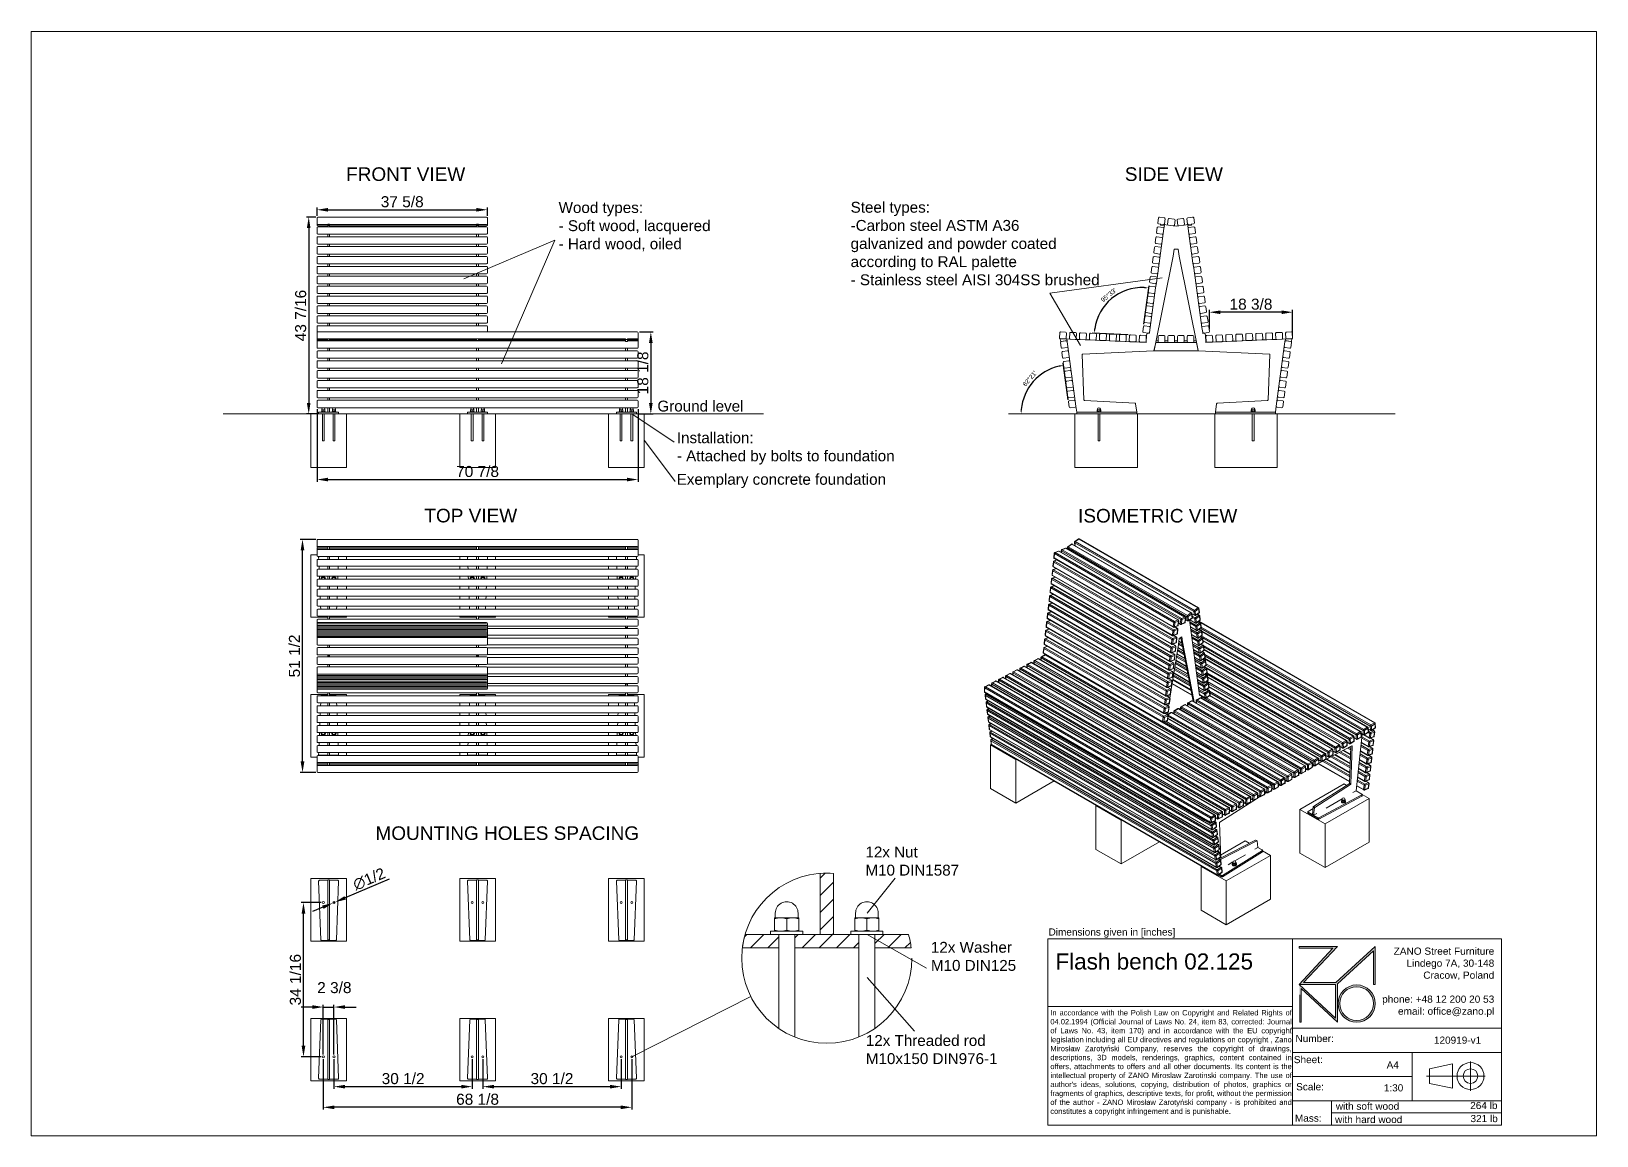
# Paper-space layout 'US' of a CAD drawing. Header units: inches. Extents: x -208 to -3, y -9 to 1.
# Drawn here: x -14.87 to -3.35, y -7.17 to 0.95 of the extents above; entities outside this region: 1.
# The model-space entities are those that its viewports show. They can reach past a viewport. Long polylines and large blocks are cut down to what shows.
import ezdxf

# ---------------------------------------------------------------- set-up
doc = ezdxf.new("R2010")
doc.units = ezdxf.units.IN
doc.linetypes.add('HIDDEN', pattern=[1.905, 1.27, -0.635])
for name, color, linetype, lineweight in [('ZANO_O', 10, 'Continuous', 0), ('ZANO_R', 7, 'Continuous', 0), ('ZANO_R_przerywana', 250, 'HIDDEN', 0), ('ZANO_W', 1, 'Continuous', 0)]:
    doc.layers.add(name, color=color, linetype=linetype, lineweight=lineweight)
doc.layers.add('ZANO_P', color=7, linetype='Continuous', lineweight=0, true_color=0xffffff)
doc.styles.get("Standard").update_dxf_attribs({"font": 'ARIALUNI.TTF'})
doc.dimstyles.new('amerykanie', dxfattribs={"dimtxt": 50, "dimasz": 50, "dimexe": 0.5, "dimexo": 0.5, "dimgap": 1, "dimtad": 1, "dimdec": 0, "dimzin": 0, "dimlunit": 5, "dimtxsty": 'Standard', "dimcen": 0.09, "dimclrd": 1, "dimclre": 1, "dimclrt": 1, "dimazin": 0, "dimtfac": 1, "dimtdec": 0, "dimtmove": 0, "dimatfit": 3, "dimfxl": 1, "dimtzin": 0, "dimarcsym": 1})

psp = doc.layouts.new('US')

# ---------------------------------------------------------------- texts
at = {"layer": 'ZANO_O', "attachment_point": 1}
for s, insert, char_height, width in [('FRONT VIEW', (-12.549, -0.048), 0.1, 1.04774), ('SIDE VIEW', (-6.818, -0.048), 0.1, 1.0012), ('\\pxql;Wood types:\\P- Soft wood, lacquered\\P- Hard wood, oiled', (-10.985, -0.304), 0.08, 1.37907), ('\\pxql;Steel types:\\P-Carbon steel ASTM A36\\Pgalvanized and powder coated\\Paccording to RAL palette\\P- Stainless steel AISI 304SS brushed', (-8.836, -0.302), 0.08, 1.93979), ('Ground level', (-10.258, -1.765), 0.08, 0.78457), ('\\pxql;Installation:\\P- Attached by bolts to foundation', (-10.115, -1.998), 0.08, 1.81828), ('\\pxql;Exemplary concrete foundation', (-10.116, -2.304), 0.08, 1.68642), ('TOP VIEW', (-11.973, -2.561), 0.1, 0.86231), ('ISOMETRIC VIEW', (-7.162, -2.562), 0.1, 1.49258), ('MOUNTING HOLES SPACING', (-12.333, -4.898), 0.1, 2.09064), ('12x Nut \\PM10 DIN1587', (-8.727, -5.047), 0.08, 0.89262), ('12x Washer \\PM10 DIN125', (-8.245, -5.748), 0.08, 0.85429), ('12x Threaded rod \\PM10x150 DIN976-1', (-8.724, -6.434), 0.08, 1.01516)]:
    psp.add_mtext(s, dxfattribs=dict(at, insert=insert, char_height=char_height, width=width))
at = {"layer": 'ZANO_R', "attachment_point": 1}
for s, insert, char_height, width in [('Dimensions given in [inches]', (-7.379, -5.649), 0.05269, 1.79436), ('\\pxql;Flash bench 02.125', (-7.329, -5.833), 0.11856, 1.7443), ('\\pxqr;ZANO Street Furniture\\PLindego 7A, 30-148\\PCracow, Poland\\P\\Pphone: +48 12 200 20 53\\Pemail: office@zano.pl', (-5.149, -5.79), 0.05298, 1.04998), ("\\pxqj;In accordance with the Polish Law on Copyright and Related Rights of 04.02.1994 (Official Journal of Laws No. 24, item 83, corrected: Journal of Laws No. 43, item 170) and in accordance with the EU copyright legislation including all EU directives and regulations on copyright , Zano Mirosław Zarotyński Company, reserves the copyright of drawings, descriptions, 3D models, renderings, graphics, content contained in offers, attachments to offers and all other documents. Its content is the intellectual property of ZANO Miroslaw Zarotinski company. The use of author's ideas, solutions, copying, distribution of photos, graphics or fragments of graphics, descriptive texts, for profit, without the permission of the author - ZANO Mirosław Zarotyński company - is prohibited and constitutes a copyright infringement and is punishable.", (-7.366, -6.25), 0.039516, 1.77136), ('Number:', (-5.562, -6.433), 0.0527, 254.32319), ('120919-v1', (-4.543, -6.445), 0.0527, 0.49653), ('Sheet:', (-5.574, -6.588), 0.0527, 254.32319), ('A4', (-4.891, -6.628), 0.0527, 0.18637), ('Scale:', (-5.557, -6.788), 0.0527, 254.32319), ('1:30', (-4.912, -6.796), 0.0527, 0.20756), ('Mass:', (-5.566, -7.019), 0.0527, 254.32319), ('with hard wood', (-5.271, -7.029), 0.05269, 0.89713), ('with soft wood', (-5.265, -6.931), 0.05269, 1.21824), ('264 lb', (-4.276, -6.926), 0.0527, 0.22908), ('321 lb', (-4.274, -7.022), 0.0527, 0.22731)]:
    psp.add_mtext(s, dxfattribs=dict(at, insert=insert, char_height=char_height, width=width))

msp = doc.modelspace()

# ---------------------------------------------------------------- blocks, each defined once
blk = doc.blocks.new('*D363')
at = {"layer": 'ZANO_R', "color": 1, "lineweight": -2}
for p, q in [((29.7, 51.34), (19.97, 47.23)), ((17.29, 46.1), (17.72, 46.28)), ((15.04, 45.15), (12.79, 44.21))]:
    blk.add_line(p, q, dxfattribs=at)
at = {"layer": 'ZANO_R', "color": 1}
for points in [[(15.2, 44.78), (14.88, 45.53), (17.29, 46.1)], [(19.81, 47.61), (20.13, 46.86), (17.72, 46.28)]]:
    blk.add_solid(points, dxfattribs=at)
at = {"layer": 'ZANO_R', "color": 1, "insert": (25.27, 51.38), "char_height": 2.438, "attachment_point": 5, "rotation": 22.8689}
blk.add_mtext('∅1/2', dxfattribs=at)
blk = doc.blocks.new('*D364')
at = {"layer": 'ZANO_W', "color": 1, "lineweight": -2}
for p, q in [((12.7, 23.12), (10.27, 23.12)), ((15.14, 12.64), (15.14, 23.62)), ((15.14, 23.12), (17.5, 23.12)), ((17.5, 12.64), (17.5, 23.62)), ((19.94, 23.12), (22.38, 23.12))]:
    blk.add_line(p, q, dxfattribs=at)
at = {"layer": 'ZANO_W', "color": 1}
for points in [[(12.7, 22.72), (12.7, 23.53), (15.14, 23.12)], [(19.94, 23.53), (19.94, 22.72), (17.5, 23.12)]]:
    blk.add_solid(points, dxfattribs=at)
at = {"layer": 'ZANO_W', "color": 1, "insert": (17.58, 27.4), "char_height": 2.438, "attachment_point": 5}
blk.add_mtext('2 3/8', dxfattribs=at)
blk = doc.blocks.new('*D365')
at = {"layer": 'ZANO_W', "color": 1, "lineweight": -2}
for p, q in [((17.5, 11.64), (17.5, 5.05)), ((48.02, 11.64), (48.02, 5.05)), ((19.94, 5.55), (45.58, 5.55))]:
    blk.add_line(p, q, dxfattribs=at)
at = {"layer": 'ZANO_W', "color": 1}
for points in [[(19.94, 5.95), (19.94, 5.14), (17.5, 5.55)], [(45.58, 5.14), (45.58, 5.95), (48.02, 5.55)]]:
    blk.add_solid(points, dxfattribs=at)
at = {"layer": 'ZANO_W', "color": 1, "insert": (32.76, 7.31), "char_height": 2.438, "attachment_point": 5}
blk.add_mtext('30 1/2', dxfattribs=at)
blk = doc.blocks.new('*D366')
at = {"layer": 'ZANO_W', "color": 1, "lineweight": -2}
for p, q in [((50.38, 11.64), (50.38, 5.05)), ((80.89, 11.64), (80.89, 5.05)), ((52.82, 5.55), (78.45, 5.55))]:
    blk.add_line(p, q, dxfattribs=at)
at = {"layer": 'ZANO_W', "color": 1}
for points in [[(52.82, 5.95), (52.82, 5.14), (50.38, 5.55)], [(78.45, 5.14), (78.45, 5.95), (80.89, 5.55)]]:
    blk.add_solid(points, dxfattribs=at)
at = {"layer": 'ZANO_W', "color": 1, "insert": (65.63, 7.31), "char_height": 2.438, "attachment_point": 5}
blk.add_mtext('30 1/2', dxfattribs=at)
blk = doc.blocks.new('*D367')
at = {"layer": 'ZANO_W', "color": 1, "lineweight": -2}
for p, q in [((15.14, 11.64), (15.14, 0.49)), ((83.25, 11.64), (83.25, 0.49)), ((80.81, 0.99), (17.58, 0.99))]:
    blk.add_line(p, q, dxfattribs=at)
at = {"layer": 'ZANO_W', "color": 1}
for points in [[(17.58, 1.39), (17.58, 0.58), (15.14, 0.99)], [(80.81, 0.58), (80.81, 1.39), (83.25, 0.99)]]:
    blk.add_solid(points, dxfattribs=at)
at = {"layer": 'ZANO_W', "color": 1, "insert": (49.2, 2.75), "char_height": 2.438, "attachment_point": 5}
blk.add_mtext('68 1/8', dxfattribs=at)
blk = doc.blocks.new('*D368')
at = {"layer": 'ZANO_W', "color": 1, "lineweight": -2}
for p, q in [((14.64, 46.19), (10.26, 46.19)), ((10.76, 14.57), (10.76, 43.75)), ((14.64, 12.14), (10.26, 12.14))]:
    blk.add_line(p, q, dxfattribs=at)
at = {"layer": 'ZANO_W', "color": 1}
for points in [[(11.17, 43.75), (10.35, 43.75), (10.76, 46.19)], [(10.35, 14.57), (11.17, 14.57), (10.76, 12.14)]]:
    blk.add_solid(points, dxfattribs=at)
at = {"layer": 'ZANO_W', "color": 1, "insert": (8.99, 29.16), "char_height": 2.438, "attachment_point": 5, "rotation": 90}
blk.add_mtext('34 1/16', dxfattribs=at)
blk = doc.blocks.new('*D369')
at = {"layer": 'ZANO_W', "color": 1, "lineweight": -2}
for p, q in [((13.46, 126.37), (10.05, 126.37)), ((10.55, 77.34), (10.55, 123.94)), ((13.46, 74.9), (10.05, 74.9))]:
    blk.add_line(p, q, dxfattribs=at)
at = {"layer": 'ZANO_W', "color": 1}
for points in [[(10.96, 123.94), (10.14, 123.94), (10.55, 126.37)], [(10.14, 77.34), (10.96, 77.34), (10.55, 74.9)]]:
    blk.add_solid(points, dxfattribs=at)
at = {"layer": 'ZANO_W', "color": 1, "insert": (8.78, 100.64), "char_height": 2.438, "attachment_point": 5, "rotation": 90}
blk.add_mtext('51 1/2', dxfattribs=at)
blk = doc.blocks.new('*D370')
at = {"layer": 'ZANO_W', "color": 1, "lineweight": -2}
for p, q in [((13.76, 155.15), (13.76, 139.09)), ((84.63, 155.15), (84.63, 139.09)), ((16.2, 139.59), (82.19, 139.59))]:
    blk.add_line(p, q, dxfattribs=at)
at = {"layer": 'ZANO_W', "color": 1}
for points in [[(16.2, 139.99), (16.2, 139.18), (13.76, 139.59)], [(82.19, 139.18), (82.19, 139.99), (84.63, 139.59)]]:
    blk.add_solid(points, dxfattribs=at)
at = {"layer": 'ZANO_W', "color": 1, "insert": (49.2, 141.35), "char_height": 2.438, "attachment_point": 5}
blk.add_mtext('70 7/8', dxfattribs=at)
blk = doc.blocks.new('*D371')
at = {"layer": 'ZANO_W', "color": 1, "lineweight": -2}
for p, q in [((13.76, 197.84), (13.76, 199.65)), ((16.2, 199.15), (48.92, 199.15)), ((51.36, 197.84), (51.36, 199.65))]:
    blk.add_line(p, q, dxfattribs=at)
at = {"layer": 'ZANO_W', "color": 1}
for points in [[(16.2, 199.55), (16.2, 198.74), (13.76, 199.15)], [(48.92, 198.74), (48.92, 199.55), (51.36, 199.15)]]:
    blk.add_solid(points, dxfattribs=at)
at = {"layer": 'ZANO_W', "color": 1, "insert": (32.56, 200.91), "char_height": 2.438, "attachment_point": 5}
blk.add_mtext('37 5/8', dxfattribs=at)
blk = doc.blocks.new('*D372')
at = {"layer": 'ZANO_W', "color": 1, "lineweight": -2}
for p, q in [((84.93, 172.17), (87.95, 172.17)), ((87.45, 169.74), (87.45, 156.51)), ((84.78, 154.07), (87.95, 154.07))]:
    blk.add_line(p, q, dxfattribs=at)
at = {"layer": 'ZANO_W', "color": 1}
for points in [[(87.86, 169.74), (87.05, 169.74), (87.45, 172.17)], [(87.05, 156.51), (87.86, 156.51), (87.45, 154.07)]]:
    blk.add_solid(points, dxfattribs=at)
at = {"layer": 'ZANO_W', "color": 1, "insert": (85.69, 163.12), "char_height": 2.438, "attachment_point": 5, "rotation": 90}
blk.add_mtext('18 1/8', dxfattribs=at)
blk = doc.blocks.new('*D373')
at = {"layer": 'ZANO_W', "color": 1, "lineweight": -2}
for p, q in [((13.46, 197.53), (11.42, 197.53)), ((11.92, 195.1), (11.92, 156.51)), ((13.61, 154.07), (11.42, 154.07))]:
    blk.add_line(p, q, dxfattribs=at)
at = {"layer": 'ZANO_W', "color": 1}
for points in [[(12.32, 195.1), (11.51, 195.1), (11.92, 197.53)], [(11.51, 156.51), (12.32, 156.51), (11.92, 154.07)]]:
    blk.add_solid(points, dxfattribs=at)
at = {"layer": 'ZANO_W', "color": 1, "insert": (10.15, 175.8), "char_height": 2.438, "attachment_point": 5, "rotation": 90}
blk.add_mtext('43 7/16', dxfattribs=at)
blk = doc.blocks.new('*D374')
at = {"layer": 'ZANO_W', "color": 1, "lineweight": -2}
blk.add_line((179.6, 157.21), (178.51, 165.3), dxfattribs=at)
blk.add_arc((180.02, 154.07), 10.83, 102.9367, 174.7053, dxfattribs=at)
at = {"layer": 'ZANO_W', "color": 1}
for points in [[(177.63, 164.46), (177.57, 164.79), (178.58, 164.8)], [(169.08, 155.08), (169.41, 155.06), (169.2, 154.07)]]:
    blk.add_solid(points, dxfattribs=at)
at = {"layer": 'ZANO_W', "color": 1, "insert": (171.11, 161.87), "char_height": 1, "attachment_point": 5, "rotation": 48.821}
blk.add_mtext("82%%d21'", dxfattribs=at)
blk = doc.blocks.new('*D375')
at = {"layer": 'ZANO_W', "color": 1, "lineweight": -2}
for p, q in [((196.27, 173.87), (197.46, 182.36)), ((192.85, 171.54), (184.88, 171.88))]:
    blk.add_line(p, q, dxfattribs=at)
blk.add_arc((195.93, 171.41), 10.56, 87.4534, 172.1517, dxfattribs=at)
at = {"layer": 'ZANO_W', "color": 1}
for points in [[(196.38, 181.8), (196.41, 182.13), (197.39, 181.87)], [(185.3, 172.87), (185.63, 172.84), (185.38, 171.86)]]:
    blk.add_solid(points, dxfattribs=at)
at = {"layer": 'ZANO_W', "color": 1, "insert": (188.52, 180.3), "char_height": 1, "attachment_point": 5, "rotation": 39.8026}
blk.add_mtext("95%%d33'", dxfattribs=at)
blk = doc.blocks.new('*D376')
at = {"layer": 'ZANO_W', "color": 1, "lineweight": -2}
for p, q in [((210.78, 172.79), (210.78, 177.03)), ((226.71, 176.53), (213.22, 176.53)), ((229.15, 171.38), (229.15, 177.03))]:
    blk.add_line(p, q, dxfattribs=at)
at = {"layer": 'ZANO_W', "color": 1}
for points in [[(213.22, 176.93), (213.22, 176.12), (210.78, 176.53)], [(226.71, 176.12), (226.71, 176.93), (229.15, 176.53)]]:
    blk.add_solid(points, dxfattribs=at)
at = {"layer": 'ZANO_W', "color": 1, "insert": (219.96, 178.29), "char_height": 2.438, "attachment_point": 5}
blk.add_mtext('18 3/8', dxfattribs=at)

# ---------------------------------------------------------------- dimensions: what is measured, and where the dimension line sits
at = {"layer": 'ZANO_R'}
dim = msp.add_diameter_dim_2p(p1=(17.28618, 46.10011), p2=(17.72149, 46.28372), dimstyle='amerykanie', override={"dimtxt": 2.4375, "dimasz": 2.4375, "dimgap": 0.5, "dimdec": 4, "dimaunit": 1, "dimadec": 1, "dimtdec": 4, "dimtmove": 1, "dimfrac": 2}, dxfattribs=at)
dim.commit()
dim.dimension.update_dxf_attribs({"geometry": '*D363', "text_midpoint": (25.27101, 51.38384)})
at = {"layer": 'ZANO_W'}
for base, p1, p2, picture, middle in [((51.36198, 199.1471), (13.76369, 197.33612), (51.36198, 197.33612), '*D371', (32.56284, 200.9124)), ((210.778644, 176.528221), (229.15109, 170.883318), (210.778644, 172.287904), '*D376', (219.964867, 178.293526)), ((84.62959, 139.58518), (13.76369, 155.6472), (84.62959, 155.6472), '*D370', (49.19664, 141.35048)), ((17.50383, 23.12436), (15.14164, 12.13502), (17.50383, 12.13502), '*D364', (17.57733, 27.40497)), ((15.14164, 0.98545), (83.25164, 12.13505), (15.14164, 12.13502), '*D367', (49.19664, 2.75076)), ((48.01554, 5.54704), (17.50383, 12.13502), (48.01554, 12.13502), '*D365', (32.75969, 7.31235)), ((80.88944, 5.54704), (50.37774, 12.13502), (80.88944, 12.13505), '*D366', (65.63359, 7.31235))]:
    dim = msp.add_linear_dim(base=base, p1=p1, p2=p2, dimstyle='amerykanie', override={"dimtxt": 2.4375, "dimasz": 2.4375, "dimgap": 0.5, "dimdec": 4, "dimaunit": 1, "dimadec": 1, "dimtdec": 4, "dimtmove": 1, "dimfrac": 2}, dxfattribs=at)
    dim.commit()
    dim.dimension.update_dxf_attribs({"geometry": picture, "text_midpoint": middle})
for base, p1, p2, picture, middle in [((11.91719, 154.07265), (13.96054, 197.53297), (14.11443, 154.07265), '*D373', (10.15188, 175.80281)), ((87.45129, 154.07265), (84.43274, 172.17323), (84.27884, 154.07265), '*D372', (85.68599, 163.12294)), ((10.550155, 126.373036), (13.960539, 74.901192), (13.960539, 126.373036), '*D369', (8.784849, 100.637114)), ((10.75994, 46.19191), (15.14164, 12.13502), (15.14164, 46.19191), '*D368', (8.99463, 29.16347))]:
    dim = msp.add_linear_dim(base=base, p1=p1, p2=p2, angle=90, dimstyle='amerykanie', override={"dimtxt": 2.4375, "dimasz": 2.4375, "dimgap": 0.5, "dimdec": 4, "dimaunit": 1, "dimadec": 1, "dimtdec": 4, "dimtmove": 1, "dimfrac": 2}, dxfattribs=at)
    dim.commit()
    dim.dimension.update_dxf_attribs({"geometry": picture, "text_midpoint": middle})
for base, line1, line2, picture, middle in [((191.65516, 181.06806), ((196.05197, 172.2879), (196.2049, 173.3796)), ((193.35039, 171.52135), (194.45176, 171.4748)), '*D375', (188.52002, 180.30445)), ((173.79712, 162.9298), ((179.81292, 155.62192), (179.66632, 156.71449)), ((166.39235, 154.07265), (240.00739, 154.07265)), '*D374', (171.10925, 161.86835))]:
    dim = msp.add_angular_dim_2l(base=base, line1=line1, line2=line2, dimstyle='amerykanie', override={"dimtxt": 1, "dimasz": 1, "dimgap": 0.5, "dimdec": 4, "dimaunit": 1, "dimadec": 1, "dimtdec": 4, "dimtmove": 1, "dimfrac": 2}, dxfattribs=at)
    dim.commit()
    dim.dimension.update_dxf_attribs({"geometry": picture, "text_midpoint": middle})

# ---------------------------------------------------------------- linework, layer by layer
at = {"layer": 'ZANO_R'}
for p, q in [((13.76369, 196.24442), (13.76369, 197.33612)), ((13.76369, 196.09149), (13.76369, 196.24442)), ((13.76369, 195.93855), (13.76369, 196.09149)), ((13.76369, 195.78562), (13.76369, 195.93855)), ((51.16513, 197.53297), (13.96054, 197.53297)), ((13.96054, 195.89464), (16.12589, 195.89464)), ((16.51958, 195.98393), (16.12589, 195.98393)), ((16.12589, 195.77612), (16.12589, 195.98393)), ((16.51958, 195.77612), (16.51958, 195.98393)), ((16.51958, 195.89464), (48.99979, 195.89464)), ((49.39349, 195.98393), (48.99979, 195.98393)), ((48.99979, 195.77612), (48.99979, 195.98393)), ((49.39349, 195.77612), (49.39349, 195.98393)), ((49.39349, 195.89464), (51.16513, 195.89464)), ((51.36198, 197.33612), (51.36198, 196.24442)), ((51.36198, 196.24442), (51.36198, 196.09149)), ((51.36198, 196.09149), (51.36198, 195.93855)), ((51.36198, 195.93855), (51.36198, 195.78562)), ((199.3721, 196.27173), (199.52504, 197.36343)), ((200.63144, 195.89654), (199.53974, 196.04948)), ((199.7473, 197.53107), (200.839, 197.37813)), ((200.00761, 195.98393), (199.97572, 195.77638)), ((200.63144, 195.89654), (201.72314, 195.74361)), ((201.00663, 197.15587), (200.8537, 196.06418)), ((201.5555, 195.96586), (201.70844, 197.05756)), ((201.93069, 197.2252), (203.02239, 197.07226)), ((203.19003, 196.85), (203.03709, 195.75831)), ((203.79352, 195.75831), (203.64058, 196.85)), ((203.80822, 197.07226), (204.89992, 197.2252)), ((206.19917, 195.89654), (205.10747, 195.74361)), ((205.12217, 197.05756), (205.27511, 195.96586)), ((205.97691, 196.06418), (205.82398, 197.15587)), ((205.99161, 197.37813), (207.08331, 197.53107)), ((207.29087, 196.04948), (206.19917, 195.89654)), ((206.85211, 195.77612), (206.823, 195.98393)), ((207.30557, 197.36343), (207.4585, 196.27173)), ((13.76369, 194.09456), (13.76369, 195.18625)), ((13.76369, 193.94162), (13.76369, 194.09456)), ((13.96054, 195.58877), (16.12589, 195.58877)), ((51.16513, 195.3831), (13.96054, 195.3831)), ((13.96054, 193.74477), (51.16513, 193.74477)), ((16.51958, 195.77612), (16.12589, 195.77612)), ((16.12589, 195.65596), (16.12589, 195.77612)), ((16.51958, 195.65596), (16.12589, 195.65596)), ((16.12589, 195.3831), (16.12589, 195.65596)), ((16.12589, 193.1997), (16.12589, 193.74477)), ((16.51958, 195.65596), (16.51958, 195.77612)), ((16.51958, 195.3831), (16.51958, 195.65596)), ((16.51958, 195.58877), (48.99979, 195.58877)), ((16.51958, 193.1997), (16.51958, 193.74477)), ((49.39349, 195.77612), (48.99979, 195.77612)), ((48.99979, 195.65596), (48.99979, 195.77612)), ((49.39349, 195.65596), (48.99979, 195.65596)), ((48.99979, 195.3831), (48.99979, 195.65596)), ((48.99979, 193.1997), (48.99979, 193.74477)), ((49.39349, 195.65596), (49.39349, 195.77612)), ((49.39349, 195.3831), (49.39349, 195.65596)), ((49.39349, 195.58877), (51.16513, 195.58877)), ((49.39349, 193.1997), (49.39349, 193.74477)), ((51.36198, 195.18625), (51.36198, 194.09456)), ((51.36198, 194.09456), (51.36198, 193.94162)), ((199.11068, 194.12187), (199.26362, 195.21356)), ((200.37002, 193.74667), (199.27832, 193.89961)), ((199.48588, 195.3812), (200.57757, 195.22826)), ((199.97572, 195.77638), (200.83624, 195.65583)), ((200.43934, 192.82261), (200.59227, 193.91431)), ((200.74521, 195.00601), (200.59227, 193.91431)), ((200.74521, 195.00601), (200.83624, 195.65583)), ((202.81484, 195.59067), (201.72314, 195.74361)), ((202.81484, 195.59067), (203.41531, 195.50655)), ((204.01577, 195.59067), (203.41531, 195.50655)), ((205.10747, 195.74361), (204.01577, 195.59067)), ((205.99435, 195.65596), (206.85211, 195.77612)), ((206.0854, 195.00601), (205.99435, 195.65596)), ((206.23833, 193.91431), (206.0854, 195.00601)), ((206.39127, 192.82261), (206.23833, 193.91431)), ((206.25303, 195.22826), (207.34473, 195.3812)), ((207.55229, 193.89961), (206.46059, 193.74667)), ((207.56699, 195.21356), (207.71992, 194.12187)), ((13.76369, 191.91116), (13.76369, 193.00286)), ((13.76369, 191.75822), (13.76369, 191.91116)), ((51.16513, 193.1997), (13.96054, 193.1997)), ((13.96054, 191.56137), (51.16513, 191.56137)), ((16.12589, 191.01631), (16.12589, 191.56137)), ((16.51958, 191.01631), (16.51958, 191.56137)), ((48.99979, 191.01631), (48.99979, 191.56137)), ((49.39349, 191.01631), (49.39349, 191.56137)), ((51.36198, 193.00286), (51.36198, 191.91116)), ((51.36198, 191.91116), (51.36198, 191.75822)), ((198.80481, 191.93847), (198.95775, 193.03017)), ((200.06415, 191.56328), (198.97245, 191.71621)), ((199.18001, 193.1978), (200.2717, 193.04487)), ((200.13347, 190.63921), (200.2864, 191.73091)), ((200.43934, 192.82261), (200.2864, 191.73091)), ((206.54421, 191.73091), (206.39127, 192.82261)), ((206.69714, 190.63921), (206.54421, 191.73091)), ((206.55891, 193.04487), (207.6506, 193.1978)), ((207.85816, 191.71621), (206.76646, 191.56328)), ((207.87286, 193.03017), (208.0258, 191.93847)), ((13.76369, 189.72776), (13.76369, 190.81946)), ((13.76369, 189.57483), (13.76369, 189.72776)), ((51.16513, 191.01631), (13.96054, 191.01631)), ((13.96054, 189.37798), (51.16513, 189.37798)), ((16.12589, 188.83291), (16.12589, 189.37798)), ((16.51958, 188.83291), (16.51958, 189.37798)), ((48.99979, 188.83291), (48.99979, 189.37798)), ((49.39349, 188.83291), (49.39349, 189.37798)), ((51.36198, 190.81946), (51.36198, 189.72776)), ((51.36198, 189.72776), (51.36198, 189.57483)), ((198.49894, 189.75507), (198.65188, 190.84677)), ((199.75827, 189.37988), (198.66658, 189.53282)), ((198.87413, 191.01441), (199.96583, 190.86147)), ((199.8276, 188.45582), (199.98053, 189.54752)), ((200.13347, 190.63921), (199.98053, 189.54752)), ((202.96795, 190.44051), (202.75547, 188.92381)), ((202.96795, 190.44051), (203.86266, 190.44051)), ((203.86266, 190.44051), (204.07514, 188.92381)), ((206.85008, 189.54752), (206.69714, 190.63921)), ((207.00301, 188.45582), (206.85008, 189.54752)), ((206.86478, 190.86147), (207.95648, 191.01441)), ((208.16403, 189.53282), (207.07233, 189.37988)), ((208.17873, 190.84677), (208.33167, 189.75507)), ((13.76369, 187.54437), (13.76369, 188.63606)), ((13.76369, 187.39143), (13.76369, 187.54437)), ((51.16513, 188.83291), (13.96054, 188.83291)), ((13.96054, 187.19458), (51.16513, 187.19458)), ((51.16513, 186.64952), (13.96054, 186.64952)), ((16.12589, 186.64952), (16.12589, 187.19458)), ((16.51958, 186.64952), (16.51958, 187.19458)), ((48.99979, 186.64952), (48.99979, 187.19458)), ((49.39349, 186.64952), (49.39349, 187.19458)), ((51.36198, 188.63606), (51.36198, 187.54437)), ((51.36198, 187.54437), (51.36198, 187.39143)), ((198.19307, 187.57168), (198.34601, 188.66337)), ((198.26239, 186.64761), (199.35409, 186.49468)), ((199.4524, 187.19648), (198.3607, 187.34942)), ((202.75428, 188.91685), (198.55723, 168.1021)), ((198.56826, 188.83101), (199.65996, 188.67807)), ((199.52172, 186.27242), (199.67466, 187.36412)), ((199.8276, 188.45582), (199.67466, 187.36412)), ((204.07632, 188.91685), (208.27338, 168.1021)), ((207.15595, 187.36412), (207.00301, 188.45582)), ((207.30889, 186.27242), (207.15595, 187.36412)), ((207.17065, 188.67807), (208.26235, 188.83101)), ((208.4699, 187.34942), (207.37821, 187.19648)), ((207.47652, 186.49468), (208.56822, 186.64761)), ((208.4846, 188.66337), (208.63754, 187.57168)), ((13.76369, 185.36097), (13.76369, 186.45267)), ((13.76369, 185.20803), (13.76369, 185.36097)), ((13.96054, 185.01118), (51.16513, 185.01118)), ((51.16513, 184.46612), (13.96054, 184.46612)), ((16.12589, 184.46612), (16.12589, 185.01118)), ((16.51958, 184.46612), (16.51958, 185.01118)), ((48.99979, 184.46612), (48.99979, 185.01118)), ((49.39349, 184.46612), (49.39349, 185.01118)), ((51.36198, 186.45267), (51.36198, 185.36097)), ((51.36198, 185.36097), (51.36198, 185.20803)), ((197.8872, 185.38828), (198.04013, 186.47998)), ((197.95652, 184.46422), (199.04821, 184.31128)), ((199.14653, 185.01309), (198.05483, 185.16602)), ((199.21585, 184.08903), (199.36879, 185.18072)), ((199.52172, 186.27242), (199.36879, 185.18072)), ((207.46182, 185.18072), (207.30889, 186.27242)), ((207.61476, 184.08903), (207.46182, 185.18072)), ((208.77578, 185.16602), (207.68408, 185.01309)), ((207.78239, 184.31128), (208.87409, 184.46422)), ((208.79048, 186.47998), (208.94341, 185.38828)), ((13.76369, 183.17757), (13.76369, 184.26927)), ((13.76369, 183.02464), (13.76369, 183.17757)), ((13.76369, 180.99418), (13.76369, 182.08588)), ((13.96054, 182.82779), (51.16513, 182.82779)), ((51.16513, 182.28273), (13.96054, 182.28273)), ((16.12589, 182.28273), (16.12589, 182.82779)), ((16.51958, 182.28273), (16.51958, 182.82779)), ((48.99979, 182.28273), (48.99979, 182.82779)), ((49.39349, 182.28273), (49.39349, 182.82779)), ((51.36198, 184.26927), (51.36198, 183.17757)), ((51.36198, 183.17757), (51.36198, 183.02464)), ((51.36198, 182.08588), (51.36198, 180.99418)), ((197.27545, 181.02149), (197.42839, 182.11319)), ((197.58132, 183.20488), (197.73426, 184.29658)), ((197.65065, 182.28082), (198.74234, 182.12789)), ((198.84066, 182.82969), (197.74896, 182.98263)), ((198.90998, 181.90563), (199.06292, 182.99733)), ((199.21585, 184.08903), (199.06292, 182.99733)), ((207.76769, 182.99733), (207.61476, 184.08903)), ((207.92063, 181.90563), (207.76769, 182.99733)), ((209.08165, 182.98263), (207.98995, 182.82969)), ((208.08827, 182.12789), (209.17996, 182.28082)), ((209.09635, 184.29658), (209.24928, 183.20488)), ((209.40222, 182.11319), (209.55516, 181.02149)), ((13.76369, 180.84124), (13.76369, 180.99418)), ((13.76369, 178.81078), (13.76369, 179.90248)), ((13.96054, 180.64439), (51.16513, 180.64439)), ((51.16513, 180.09933), (13.96054, 180.09933)), ((16.12589, 180.09933), (16.12589, 180.64439)), ((16.51958, 180.09933), (16.51958, 180.64439)), ((48.99979, 180.09933), (48.99979, 180.64439)), ((49.39349, 180.09933), (49.39349, 180.64439)), ((51.36198, 180.99418), (51.36198, 180.84124)), ((51.36198, 179.90248), (51.36198, 178.81078)), ((196.96958, 178.83809), (197.12252, 179.92979)), ((197.34477, 180.09743), (198.43647, 179.94449)), ((198.53479, 180.6463), (197.44309, 180.79923)), ((198.60411, 179.72223), (198.45117, 178.63054)), ((198.60411, 179.72223), (198.75704, 180.81393)), ((198.90998, 181.90563), (198.75704, 180.81393)), ((208.07357, 180.81393), (207.92063, 181.90563)), ((208.2265, 179.72223), (208.07357, 180.81393)), ((208.37944, 178.63054), (208.2265, 179.72223)), ((209.38752, 180.79923), (208.29582, 180.6463)), ((208.39414, 179.94449), (209.48584, 180.09743)), ((209.70809, 179.92979), (209.86103, 178.83809)), ((13.76369, 178.65785), (13.76369, 178.81078)), ((13.76369, 176.62739), (13.76369, 177.71908)), ((13.96054, 178.461), (51.16513, 178.461)), ((51.16513, 177.91593), (13.96054, 177.91593)), ((16.12589, 177.91593), (16.12589, 178.461)), ((16.51958, 177.91593), (16.51958, 178.461)), ((48.99979, 177.91593), (48.99979, 178.461)), ((49.39349, 177.91593), (49.39349, 178.461)), ((51.36198, 178.81078), (51.36198, 178.65785)), ((51.36198, 177.71908), (51.36198, 176.62739)), ((196.66371, 176.6547), (196.81665, 177.74639)), ((197.0389, 177.91403), (198.1306, 177.76109)), ((198.22892, 178.4629), (197.13722, 178.61584)), ((198.29823, 177.53884), (198.1453, 176.44714)), ((198.29823, 177.53884), (198.45117, 178.63054)), ((208.53237, 177.53884), (208.37944, 178.63054)), ((208.68531, 176.44714), (208.53237, 177.53884)), ((209.69339, 178.61584), (208.60169, 178.4629)), ((208.70001, 177.76109), (209.79171, 177.91403)), ((210.01396, 177.74639), (210.1669, 176.6547)), ((13.76369, 176.47445), (13.76369, 176.62739)), ((13.76369, 174.44399), (13.76369, 175.53569)), ((13.96054, 176.2776), (51.16513, 176.2776)), ((51.16513, 175.73254), (13.96054, 175.73254)), ((16.12589, 175.73254), (16.12589, 176.2776)), ((16.51958, 175.73254), (16.51958, 176.2776)), ((48.99979, 175.73254), (48.99979, 176.2776)), ((49.39349, 175.73254), (49.39349, 176.2776)), ((51.36198, 176.62739), (51.36198, 176.47445)), ((51.36198, 175.53569), (51.36198, 174.44399)), ((196.35784, 174.4713), (196.51077, 175.563)), ((196.73303, 175.73063), (197.82473, 175.5777)), ((197.92304, 176.2795), (196.83134, 176.43244)), ((197.99236, 175.35544), (197.83943, 174.26374)), ((197.99236, 175.35544), (198.1453, 176.44714)), ((208.83825, 175.35544), (208.68531, 176.44714)), ((208.99118, 174.26374), (208.83825, 175.35544)), ((209.99926, 176.43244), (208.90757, 176.2795)), ((209.00588, 175.5777), (210.09758, 175.73063)), ((210.31984, 175.563), (210.47277, 174.4713)), ((13.76369, 174.29105), (13.76369, 174.44399)), ((13.76369, 172.26059), (13.76369, 173.35229)), ((13.96054, 174.0942), (51.16513, 174.0942)), ((51.16513, 173.54914), (13.96054, 173.54914)), ((16.12589, 173.54914), (16.12589, 174.0942)), ((16.51958, 173.54914), (16.51958, 174.0942)), ((48.99979, 173.54914), (48.99979, 174.0942)), ((49.39349, 173.54914), (49.39349, 174.0942)), ((51.36198, 174.44399), (51.36198, 174.29105)), ((51.36198, 173.35229), (51.36198, 172.26059)), ((196.05197, 172.2879), (196.2049, 173.3796)), ((196.42716, 173.54724), (197.51886, 173.3943)), ((197.61717, 174.09611), (196.52547, 174.24904)), ((197.68649, 173.17205), (197.53356, 172.08035)), ((197.68649, 173.17205), (197.83943, 174.26374)), ((209.14412, 173.17205), (208.99118, 174.26374)), ((209.29705, 172.08035), (209.14412, 173.17205)), ((210.30514, 174.24904), (209.21344, 174.09611)), ((209.31175, 173.3943), (210.40345, 173.54724)), ((210.62571, 173.3796), (210.77864, 172.2879)), ((13.76369, 172.10766), (13.76369, 172.26059)), ((13.76369, 170.87501), (13.76369, 171.97638)), ((13.76369, 170.82846), (13.76369, 170.87501)), ((13.76369, 170.78191), (13.76369, 170.82846)), ((13.76369, 170.73536), (13.76369, 170.78191)), ((13.76369, 170.68881), (13.76369, 170.73536)), ((13.76369, 170.64226), (13.76369, 170.68881)), ((13.76369, 170.59571), (13.76369, 170.64226)), ((13.76369, 170.54916), (13.76369, 170.59571)), ((13.76369, 170.50261), (13.76369, 170.54916)), ((84.43274, 172.17323), (13.96054, 172.17323)), ((13.96054, 170.63161), (81.87369, 170.63161)), ((13.96054, 170.53851), (16.12589, 170.53851)), ((16.12589, 170.62181), (16.51958, 170.62181)), ((16.12589, 170.25747), (16.12589, 170.62181)), ((16.51958, 170.25747), (16.51958, 170.62181)), ((16.51958, 170.53851), (48.99979, 170.53851)), ((48.99979, 170.62181), (49.39349, 170.62181)), ((48.99979, 170.25747), (48.99979, 170.62181)), ((49.39349, 170.25747), (49.39349, 170.62181)), ((49.39349, 170.53851), (81.87369, 170.53851)), ((51.36198, 172.26059), (51.36198, 172.17323)), ((81.87369, 170.67829), (81.87369, 170.52095)), ((81.87369, 170.52095), (82.26739, 170.52095)), ((81.87369, 170.18319), (81.87369, 170.52095)), ((82.26739, 170.67829), (82.26739, 170.52095)), ((82.26739, 170.63161), (84.43274, 170.63161)), ((82.26739, 170.53851), (84.43274, 170.53851)), ((82.26739, 170.18319), (82.26739, 170.52095)), ((84.62959, 171.97638), (84.62959, 170.87501)), ((84.62959, 170.87501), (84.62959, 170.82846)), ((84.62959, 170.82846), (84.62959, 170.78191)), ((84.62959, 170.78191), (84.62959, 170.73536)), ((84.62959, 170.73536), (84.62959, 170.68881)), ((84.62959, 170.68881), (84.62959, 170.64226)), ((84.62959, 170.64226), (84.62959, 170.59571)), ((84.62959, 170.59571), (84.62959, 170.54916)), ((84.62959, 170.54916), (84.62959, 170.50261)), ((177.6796, 170.88331), (177.72615, 171.98469)), ((177.86887, 170.67829), (177.86221, 170.52095)), ((177.90593, 170.18319), (177.86221, 170.52095)), ((178.96933, 170.63178), (177.86796, 170.67833)), ((177.93114, 172.17305), (179.03251, 172.1265)), ((178.96933, 170.63178), (179.20526, 170.62181)), ((179.22087, 171.92152), (179.17432, 170.82014)), ((179.35868, 170.25747), (179.20526, 170.62181)), ((179.20526, 170.62181), (180.07071, 170.58523)), ((179.88235, 170.79022), (179.9289, 171.89159)), ((181.17208, 170.53868), (180.07071, 170.58523)), ((180.13389, 172.07995), (181.23526, 172.0334)), ((181.17208, 170.53868), (182.27346, 170.49213)), ((181.42362, 171.82842), (181.37707, 170.72704)), ((182.0851, 170.69712), (182.13165, 171.79849)), ((182.33664, 171.98685), (183.43801, 171.9403)), ((183.62637, 171.73532), (183.57982, 170.63394)), ((184.28785, 170.60402), (184.3344, 171.70539)), ((184.53939, 171.89375), (185.64076, 171.8472)), ((185.82912, 171.64222), (185.78257, 170.54084)), ((186.4906, 170.51092), (186.53715, 171.61229)), ((186.74214, 171.80065), (187.84351, 171.7541)), ((188.03187, 171.54912), (187.98532, 170.44774)), ((188.69335, 170.41782), (188.7399, 171.51919)), ((188.94489, 171.70755), (190.04626, 171.661)), ((190.23462, 171.45602), (190.18807, 170.35464)), ((190.8961, 170.32472), (190.94265, 171.42609)), ((191.14764, 171.61445), (192.24901, 171.5679)), ((192.43737, 171.36292), (192.39082, 170.26154)), ((193.09885, 170.23162), (193.1454, 171.33299)), ((193.35039, 171.52135), (194.45176, 171.4748)), ((194.64012, 171.26982), (194.59357, 170.16844)), ((195.3016, 170.13852), (195.34815, 171.23989)), ((195.55314, 171.42825), (196.65451, 171.38171)), ((197.3113, 171.91271), (196.2196, 172.06565)), ((196.84287, 171.17672), (196.79632, 170.07534)), ((196.82735, 169.87701), (196.89289, 171.42784)), ((196.90456, 171.47426), (197.07342, 171.82353)), ((197.19614, 171.88909), (197.50078, 171.84641)), ((197.50078, 171.84641), (197.53356, 172.08035)), ((199.47832, 170.06011), (199.47832, 171.16247)), ((199.67517, 171.35932), (200.77753, 171.35932)), ((200.97438, 171.16247), (200.97438, 170.06011)), ((201.6043, 170.06011), (201.6043, 171.16247)), ((201.80115, 171.35932), (202.90351, 171.35932)), ((203.10036, 171.16247), (203.10036, 170.06011)), ((203.73027, 170.06011), (203.73027, 171.16247)), ((203.92712, 171.35932), (205.02948, 171.35932)), ((205.22633, 171.16247), (205.22633, 170.06011)), ((205.85625, 170.06011), (205.85625, 171.16247)), ((206.0531, 171.35932), (207.15546, 171.35932)), ((207.35231, 171.16247), (207.35231, 170.06011)), ((209.32983, 171.84641), (209.29705, 172.08035)), ((209.63447, 171.88909), (209.32983, 171.84641)), ((210.61101, 172.06565), (209.51931, 171.91271)), ((209.92605, 171.47426), (209.75719, 171.82353)), ((210.00326, 169.87701), (209.93772, 171.42784)), ((210.03437, 170.07535), (209.98782, 171.17672)), ((210.17618, 171.38171), (211.27755, 171.42826)), ((211.48254, 171.2399), (211.52909, 170.13852)), ((212.23712, 170.16845), (212.19057, 171.26982)), ((212.37893, 171.47481), (213.4803, 171.52136)), ((213.68529, 171.333), (213.73184, 170.23162)), ((214.43987, 170.26155), (214.39332, 171.36292)), ((214.58168, 171.56791), (215.68305, 171.61446)), ((215.88804, 171.4261), (215.93459, 170.32472)), ((216.64262, 170.35465), (216.59607, 171.45602)), ((216.78443, 171.66101), (217.8858, 171.70756)), ((218.09079, 171.5192), (218.13734, 170.41782)), ((218.84537, 170.44775), (218.79882, 171.54912)), ((218.98718, 171.75411), (220.08855, 171.80066)), ((220.29354, 171.61229), (220.34009, 170.51092)), ((221.04812, 170.54084), (221.00157, 171.64222)), ((221.18993, 171.84721), (222.2913, 171.89376)), ((222.49629, 171.70539), (222.54284, 170.60402)), ((223.25087, 170.63394), (223.20432, 171.73532)), ((223.39268, 171.94031), (224.49405, 171.98686)), ((225.6586, 170.53868), (224.55723, 170.49213)), ((225.65801, 170.53866), (224.55783, 170.49216)), ((224.69904, 171.79849), (224.74559, 170.69712)), ((225.45362, 170.72704), (225.40707, 171.82842)), ((225.59543, 172.03341), (226.6968, 172.07996)), ((226.75998, 170.58523), (225.6586, 170.53868)), ((227.62534, 170.62181), (226.75998, 170.58523)), ((227.86076, 170.63176), (226.76058, 170.58526)), ((226.90179, 171.89159), (226.94834, 170.79022)), ((227.47193, 170.25747), (227.62534, 170.62181)), ((227.65637, 170.82014), (227.60982, 171.92152)), ((227.79818, 172.12651), (228.89955, 172.17305)), ((228.96273, 170.67833), (227.86135, 170.63178)), ((228.92466, 170.18319), (228.96837, 170.52095)), ((228.96172, 170.67829), (228.96837, 170.52095)), ((229.10454, 171.98469), (229.15109, 170.88332)), ((13.76369, 170.45606), (13.76369, 170.50261)), ((13.76369, 170.40951), (13.76369, 170.45606)), ((13.76369, 170.36296), (13.76369, 170.40951)), ((13.76369, 170.31641), (13.76369, 170.36296)), ((13.76369, 170.26986), (13.76369, 170.31641)), ((13.76369, 170.22331), (13.76369, 170.26986)), ((13.76369, 170.17676), (13.76369, 170.22331)), ((13.76369, 170.13021), (13.76369, 170.17676)), ((13.76369, 170.08366), (13.76369, 170.13021)), ((13.76369, 170.08366), (13.76369, 170.08366)), ((13.76369, 169.99717), (13.76369, 169.99807)), ((13.76369, 169.85058), (13.76369, 169.99717)), ((13.76369, 168.75801), (13.76369, 169.85058)), ((13.96054, 170.44541), (16.12589, 170.44541)), ((13.96054, 170.35231), (16.12589, 170.35231)), ((13.96054, 170.25921), (16.12589, 170.25921)), ((81.87369, 170.19402), (13.96054, 170.19402)), ((13.96054, 168.56116), (84.43274, 168.56116)), ((16.12589, 170.25747), (16.51958, 170.25747)), ((16.12589, 170.19402), (16.12589, 170.25747)), ((16.12589, 168.00889), (16.12589, 168.56116)), ((16.51958, 170.44541), (48.99979, 170.44541)), ((16.51958, 170.35231), (48.99979, 170.35231)), ((16.51958, 170.25921), (48.99979, 170.25921)), ((16.51958, 170.19402), (16.51958, 170.25747)), ((16.51958, 168.00889), (16.51958, 168.56116)), ((48.99979, 170.25747), (49.39349, 170.25747)), ((48.99979, 170.19402), (48.99979, 170.25747)), ((48.99979, 168.00889), (48.99979, 168.56116)), ((49.39349, 170.44541), (81.87369, 170.44541)), ((49.39349, 170.35231), (81.87369, 170.35231)), ((49.39349, 170.25921), (81.87369, 170.25921)), ((49.39349, 170.19402), (49.39349, 170.25747)), ((49.39349, 168.00889), (49.39349, 168.56116)), ((81.87369, 170.08024), (81.87369, 170.18319)), ((81.87369, 170.08024), (82.26739, 170.08024)), ((81.87369, 168.00889), (81.87369, 168.56116)), ((82.26739, 170.44541), (84.43274, 170.44541)), ((82.26739, 170.35231), (84.43274, 170.35231)), ((82.26739, 170.25921), (84.43274, 170.25921)), ((84.43274, 170.19402), (82.26739, 170.19402)), ((82.26739, 170.18319), (82.26739, 170.08024)), ((82.26739, 168.00889), (82.26739, 168.56116)), ((84.62959, 170.06011), (84.62705, 170.02864)), ((84.62959, 169.99807), (84.62713, 170.02908)), ((84.62959, 170.45606), (84.62959, 170.40951)), ((84.62959, 170.40951), (84.62959, 170.36296)), ((84.62959, 170.36296), (84.62959, 170.31641)), ((84.62959, 170.31641), (84.62959, 170.26986)), ((84.62959, 170.26986), (84.62959, 170.22331)), ((84.62959, 170.22331), (84.62959, 170.17676)), ((84.62959, 170.17676), (84.62959, 170.13021)), ((84.62959, 170.13021), (84.62959, 170.08366)), ((84.62959, 170.08366), (84.62959, 170.06011)), ((84.62959, 169.99807), (84.62959, 169.99717)), ((84.62959, 169.99717), (84.62959, 169.85058)), ((84.62959, 169.85058), (84.62959, 168.75801)), ((178.05379, 168.73273), (177.9072, 169.8253)), ((179.35831, 170.25834), (178.03877, 170.08129)), ((178.07612, 170.04658), (179.16869, 170.19317)), ((179.36764, 168.7104), (178.27507, 168.56381)), ((179.38997, 170.02425), (179.35868, 170.25747)), ((179.38997, 170.02425), (179.53656, 168.93168)), ((179.68316, 167.83911), (179.53656, 168.93168)), ((183.37483, 170.44558), (182.27346, 170.49213)), ((183.37483, 170.44558), (184.47621, 170.39903)), ((185.57758, 170.35248), (184.47621, 170.39903)), ((185.57758, 170.35248), (186.67896, 170.30593)), ((187.78033, 170.25938), (186.67896, 170.30593)), ((187.78033, 170.25938), (188.88171, 170.21283)), ((189.98308, 170.16628), (188.88171, 170.21283)), ((189.98308, 170.16628), (191.08446, 170.11973)), ((192.18584, 170.07318), (191.08446, 170.11973)), ((192.18584, 170.07318), (193.28721, 170.02663)), ((194.38859, 169.98008), (193.28721, 170.02663)), ((194.38859, 169.98008), (195.48996, 169.93353)), ((196.59134, 169.88698), (195.48996, 169.93353)), ((196.59134, 169.88698), (196.82735, 169.87701)), ((198.53816, 168.00736), (198.91574, 169.86326)), ((198.91574, 169.86326), (207.91487, 169.86326)), ((198.98975, 170.24712), (199.47832, 170.24712)), ((200.97438, 170.24712), (201.6043, 170.24712)), ((203.10036, 170.24712), (203.73027, 170.24712)), ((205.22633, 170.24712), (205.85625, 170.24712)), ((207.35231, 170.24712), (207.84086, 170.24712)), ((207.91487, 169.86326), (208.29245, 168.00736)), ((210.23935, 169.88699), (210.00326, 169.87701)), ((210.23876, 169.88696), (210.00326, 169.87701)), ((211.34073, 169.93354), (210.23935, 169.88699)), ((212.4421, 169.98008), (211.34073, 169.93354)), ((212.4415, 169.98006), (211.34132, 169.93356)), ((213.54348, 170.02663), (212.4421, 169.98008)), ((214.64485, 170.07318), (213.54348, 170.02663)), ((214.64425, 170.07316), (213.54407, 170.02666)), ((215.74623, 170.11973), (214.64485, 170.07318)), ((216.8476, 170.16628), (215.74623, 170.11973)), ((216.84701, 170.16626), (215.74682, 170.11976)), ((217.94898, 170.21283), (216.8476, 170.16628)), ((219.05035, 170.25938), (217.94898, 170.21283)), ((219.04976, 170.25936), (217.94957, 170.21286)), ((220.15173, 170.30593), (219.05035, 170.25938)), ((221.2531, 170.35248), (220.15173, 170.30593)), ((221.25251, 170.35246), (220.15233, 170.30596)), ((222.35448, 170.39903), (221.2531, 170.35248)), ((223.45585, 170.44558), (222.35448, 170.39903)), ((223.45526, 170.44556), (222.35508, 170.39906)), ((224.55723, 170.49213), (223.45585, 170.44558)), ((227.14733, 167.83821), (227.29392, 168.93078)), ((227.29392, 168.93078), (227.44052, 170.02335)), ((227.44052, 170.02335), (227.47193, 170.25747)), ((228.55542, 168.56291), (227.46285, 168.7095)), ((227.4723, 170.25834), (228.79182, 170.08129)), ((227.6618, 170.19227), (228.75437, 170.04568)), ((228.92329, 169.8244), (228.7767, 168.73183)), ((13.76369, 167.81204), (13.76369, 167.81294)), ((13.76369, 167.66544), (13.76369, 167.81204)), ((13.76369, 166.57287), (13.76369, 167.66544)), ((16.12589, 168.00979), (13.96054, 168.00979)), ((84.43274, 168.00889), (13.96054, 168.00889)), ((13.96054, 166.37603), (84.43274, 166.37603)), ((16.12589, 165.82375), (16.12589, 166.37603)), ((48.99979, 168.00979), (16.51958, 168.00979)), ((16.51958, 165.82375), (16.51958, 166.37603)), ((48.99979, 165.82375), (48.99979, 166.37603)), ((81.87369, 168.00979), (49.39349, 168.00979)), ((49.39349, 165.82375), (49.39349, 166.37603)), ((81.87369, 165.82375), (81.87369, 166.37603)), ((84.43274, 168.00979), (82.26739, 168.00979)), ((82.26739, 165.82375), (82.26739, 166.37603)), ((84.62959, 167.81294), (84.62959, 167.81204)), ((84.62959, 167.81204), (84.62959, 167.66544)), ((84.62959, 167.66544), (84.62959, 166.57287)), ((178.34698, 166.5476), (178.20039, 167.64017)), ((178.36931, 167.86144), (179.46188, 168.00804)), ((179.66083, 166.52527), (178.56826, 166.37867)), ((179.68316, 167.83911), (179.82975, 166.74655)), ((179.97634, 165.65398), (179.82975, 166.74655)), ((182.70268, 167.16767), (183.08635, 157.15745)), ((198.44687, 168.00746), (182.81529, 167.29018)), ((198.53823, 168.00772), (198.44687, 168.00746)), ((208.29245, 168.00736), (198.53816, 168.00736)), ((208.31227, 168.03578), (208.28668, 168.03571)), ((208.38374, 168.00746), (224.01532, 167.29018)), ((224.128, 167.16992), (223.74424, 157.15745)), ((224.12793, 167.16767), (223.74426, 157.15745)), ((226.85414, 165.65308), (227.00074, 166.74565)), ((227.00074, 166.74565), (227.14733, 167.83821)), ((228.26223, 166.37777), (227.16966, 166.52437)), ((227.36861, 168.00714), (228.46118, 167.86054)), ((228.6301, 167.63926), (228.48351, 166.5467)), ((13.76369, 165.6269), (13.76369, 165.6278)), ((13.76369, 165.48031), (13.76369, 165.6269)), ((13.76369, 164.38774), (13.76369, 165.48031)), ((16.12589, 165.82465), (13.96054, 165.82465)), ((84.43274, 165.82375), (13.96054, 165.82375)), ((13.96054, 164.19089), (84.43274, 164.19089)), ((16.12589, 163.63951), (13.96054, 163.63951)), ((84.43274, 163.63861), (13.96054, 163.63861)), ((16.12589, 163.63861), (16.12589, 164.19089)), ((48.99979, 165.82465), (16.51958, 165.82465)), ((16.51958, 163.63861), (16.51958, 164.19089)), ((48.99979, 163.63951), (16.51958, 163.63951)), ((48.99979, 163.63861), (48.99979, 164.19089)), ((81.87369, 165.82465), (49.39349, 165.82465)), ((49.39349, 163.63861), (49.39349, 164.19089)), ((81.87369, 163.63951), (49.39349, 163.63951)), ((81.87369, 163.63861), (81.87369, 164.19089)), ((84.43274, 165.82465), (82.26739, 165.82465)), ((82.26739, 163.63861), (82.26739, 164.19089)), ((84.43274, 163.63951), (82.26739, 163.63951)), ((84.62959, 165.6278), (84.62959, 165.6269)), ((84.62959, 165.6269), (84.62959, 165.48031)), ((84.62959, 165.48031), (84.62959, 164.38774)), ((178.64017, 164.36246), (178.49357, 165.45503)), ((178.6625, 165.67631), (179.75506, 165.8229)), ((179.95401, 164.34013), (178.86145, 164.19354)), ((178.95568, 163.49117), (180.04825, 163.63777)), ((179.97634, 165.65398), (180.12294, 164.56141)), ((180.26953, 163.46884), (180.12294, 164.56141)), ((226.56096, 163.46794), (226.70755, 164.56051)), ((226.70755, 164.56051), (226.85414, 165.65308)), ((226.78224, 163.63687), (227.8748, 163.49027)), ((227.96904, 164.19264), (226.87647, 164.33923)), ((227.07542, 165.822), (228.16799, 165.67541)), ((228.33691, 165.45413), (228.19032, 164.36156)), ((13.76369, 163.44176), (13.76369, 163.44267)), ((13.76369, 163.29517), (13.76369, 163.44176)), ((13.76369, 162.2026), (13.76369, 163.29517)), ((13.96054, 162.00575), (84.43274, 162.00575)), ((16.12589, 161.45438), (13.96054, 161.45438)), ((84.43274, 161.45348), (13.96054, 161.45348)), ((16.12589, 161.45348), (16.12589, 162.00575)), ((16.51958, 161.45348), (16.51958, 162.00575)), ((48.99979, 161.45438), (16.51958, 161.45438)), ((48.99979, 161.45348), (48.99979, 162.00575)), ((49.39349, 161.45348), (49.39349, 162.00575)), ((81.87369, 161.45438), (49.39349, 161.45438)), ((81.87369, 161.45348), (81.87369, 162.00575)), ((82.26739, 161.45348), (82.26739, 162.00575)), ((84.43274, 161.45438), (82.26739, 161.45438)), ((84.62959, 163.44267), (84.62959, 163.44176)), ((84.62959, 163.44176), (84.62959, 163.29517)), ((84.62959, 163.29517), (84.62959, 162.2026)), ((178.93335, 162.17733), (178.78676, 163.26989)), ((180.2472, 162.155), (179.15463, 162.0084)), ((179.24887, 161.30604), (180.34144, 161.45263)), ((180.26953, 163.46884), (180.41612, 162.37628)), ((180.56272, 161.28371), (180.41612, 162.37628)), ((226.26777, 161.28281), (226.41436, 162.37538)), ((226.41436, 162.37538), (226.56096, 163.46794)), ((226.48905, 161.45173), (227.58162, 161.30514)), ((227.67586, 162.0075), (226.58329, 162.1541)), ((228.04373, 163.26899), (227.89713, 162.17643)), ((13.76369, 161.25663), (13.76369, 161.25753)), ((13.76369, 161.11004), (13.76369, 161.25663)), ((13.76369, 160.01747), (13.76369, 161.11004)), ((13.76369, 159.07149), (13.76369, 159.07239)), ((13.76369, 158.9249), (13.76369, 159.07149)), ((13.96054, 159.82062), (84.43274, 159.82062)), ((16.12589, 159.26924), (13.96054, 159.26924)), ((84.43274, 159.26834), (13.96054, 159.26834)), ((16.12589, 159.26834), (16.12589, 159.82062)), ((16.51958, 159.26834), (16.51958, 159.82062)), ((48.99979, 159.26924), (16.51958, 159.26924)), ((48.99979, 159.26834), (48.99979, 159.82062)), ((49.39349, 159.26834), (49.39349, 159.82062)), ((81.87369, 159.26924), (49.39349, 159.26924)), ((81.87369, 159.26834), (81.87369, 159.82062)), ((82.26739, 159.26834), (82.26739, 159.82062)), ((84.43274, 159.26924), (82.26739, 159.26924)), ((84.62959, 161.25753), (84.62959, 161.25663)), ((84.62959, 161.25663), (84.62959, 161.11004)), ((84.62959, 161.11004), (84.62959, 160.01747)), ((84.62959, 159.07239), (84.62959, 159.07149)), ((84.62959, 159.07149), (84.62959, 158.9249)), ((179.22654, 159.99219), (179.07995, 161.08476)), ((180.54039, 159.96986), (179.44782, 159.82327)), ((179.54206, 159.1209), (180.63463, 159.2675)), ((180.56272, 161.28371), (180.70931, 160.19114)), ((180.85591, 159.09857), (180.70931, 160.19114)), ((180.85591, 159.09857), (181.0025, 158.006)), ((225.82799, 158.0051), (225.97458, 159.09767)), ((225.97458, 159.09767), (226.12118, 160.19024)), ((226.12118, 160.19024), (226.26777, 161.28281)), ((226.19586, 159.2666), (227.28843, 159.12)), ((227.38267, 159.82237), (226.2901, 159.96896)), ((227.75054, 161.08386), (227.60395, 159.99129)), ((13.76369, 157.83233), (13.76369, 158.9249)), ((13.76369, 156.88636), (13.76369, 156.88726)), ((13.76369, 156.73977), (13.76369, 156.88636)), ((13.76369, 155.6472), (13.76369, 156.73977)), ((13.96054, 157.63548), (84.43274, 157.63548)), ((16.12589, 157.08411), (13.96054, 157.08411)), ((84.43274, 157.08321), (13.96054, 157.08321)), ((16.12589, 157.08321), (16.12589, 157.63548)), ((16.51958, 157.08321), (16.51958, 157.63548)), ((48.99979, 157.08411), (16.51958, 157.08411)), ((48.99979, 157.08321), (48.99979, 157.63548)), ((49.39349, 157.08321), (49.39349, 157.63548)), ((81.87369, 157.08411), (49.39349, 157.08411)), ((81.87369, 157.08321), (81.87369, 157.63548)), ((82.26739, 157.08321), (82.26739, 157.63548)), ((84.43274, 157.08411), (82.26739, 157.08411)), ((84.62959, 158.9249), (84.62959, 157.83233)), ((84.62959, 156.88726), (84.62959, 156.88636)), ((84.62959, 156.88636), (84.62959, 156.73977)), ((84.62959, 156.73977), (84.62959, 155.6472)), ((179.51973, 157.80706), (179.37314, 158.89962)), ((179.81292, 155.62192), (179.66632, 156.71449)), ((180.83358, 157.78472), (179.74101, 157.63813)), ((179.83525, 156.93577), (180.92781, 157.08236)), ((181.14909, 156.91344), (181.0025, 158.006)), ((181.14909, 156.91344), (181.29569, 155.82087)), ((183.198, 157.04404), (194.37149, 156.44013)), ((223.63259, 157.04404), (212.4591, 156.44013)), ((223.63261, 157.04404), (212.45912, 156.44013)), ((225.5348, 155.81997), (225.6814, 156.91254)), ((225.6814, 156.91254), (225.82799, 158.0051)), ((225.90267, 157.08146), (226.99524, 156.93487)), ((227.08948, 157.63723), (225.99691, 157.78382)), ((227.16417, 156.71359), (227.01757, 155.62102)), ((227.45735, 158.89872), (227.31076, 157.80616)), ((13.96054, 155.45035), (84.43274, 155.45035)), ((14.11443, 154.46635), (14.11443, 154.07265)), ((14.11443, 154.46635), (14.27191, 154.46635)), ((14.27191, 154.46635), (18.37356, 154.46635)), ((14.6692, 154.56478), (14.6692, 154.46635)), ((15.61408, 154.56478), (14.6692, 154.56478)), ((14.78731, 154.92683), (14.78731, 154.95848)), ((14.96447, 154.95848), (14.78731, 154.95848)), ((14.78731, 154.92683), (14.78731, 154.59642)), ((14.78731, 154.56478), (14.78731, 154.59642)), ((14.80699, 155.09627), (14.80699, 154.96832)), ((15.3188, 154.95848), (14.96447, 154.95848)), ((15.14164, 154.92683), (15.14164, 154.59642)), ((15.49597, 154.95848), (15.3188, 154.95848)), ((15.47628, 154.96832), (15.47628, 155.09627)), ((15.49597, 154.92683), (15.49597, 154.95848)), ((15.49597, 154.92683), (15.49597, 154.59642)), ((15.49597, 154.56478), (15.49597, 154.59642)), ((15.61408, 154.46635), (15.61408, 154.56478)), ((16.12589, 154.46635), (16.12589, 155.45035)), ((16.12589, 154.46635), (16.51958, 154.46635)), ((16.51958, 154.46635), (16.51958, 155.45035)), ((17.03139, 154.56478), (17.03139, 154.46635)), ((17.97627, 154.56478), (17.03139, 154.56478)), ((17.1495, 154.92683), (17.1495, 154.95848)), ((17.32667, 154.95848), (17.1495, 154.95848)), ((17.1495, 154.92683), (17.1495, 154.59642)), ((17.1495, 154.56478), (17.1495, 154.59642)), ((17.16919, 155.09627), (17.16919, 154.96832)), ((17.681, 154.95848), (17.32667, 154.95848)), ((17.50383, 154.92683), (17.50383, 154.59642)), ((17.85816, 154.95848), (17.681, 154.95848)), ((17.83848, 154.96832), (17.83848, 155.09627)), ((17.85816, 154.92683), (17.85816, 154.95848)), ((17.85816, 154.92683), (17.85816, 154.59642)), ((17.85816, 154.56478), (17.85816, 154.59642)), ((17.97627, 154.46635), (17.97627, 154.56478)), ((18.37356, 154.46635), (18.53104, 154.46635)), ((18.53104, 154.07265), (18.53104, 154.46635)), ((46.98834, 154.46635), (46.98834, 154.07265)), ((46.98834, 154.46635), (47.14581, 154.46635)), ((47.14581, 154.46635), (51.24746, 154.46635)), ((47.5431, 154.56478), (47.5431, 154.46635)), ((48.48798, 154.56478), (47.5431, 154.56478)), ((47.66121, 154.92683), (47.66121, 154.95848)), ((47.83837, 154.95848), (47.66121, 154.95848)), ((47.66121, 154.92683), (47.66121, 154.59642)), ((47.66121, 154.56478), (47.66121, 154.59642)), ((47.68089, 155.09627), (47.68089, 154.96832)), ((48.1927, 154.95848), (47.83837, 154.95848)), ((48.01554, 154.92683), (48.01554, 154.59642)), ((48.36987, 154.95848), (48.1927, 154.95848)), ((48.35018, 154.96832), (48.35018, 155.09627)), ((48.36987, 154.92683), (48.36987, 154.95848)), ((48.36987, 154.92683), (48.36987, 154.59642)), ((48.36987, 154.56478), (48.36987, 154.59642)), ((48.48798, 154.46635), (48.48798, 154.56478)), ((48.99979, 154.46635), (48.99979, 155.45035)), ((48.99979, 154.46635), (49.39349, 154.46635)), ((49.39349, 154.46635), (49.39349, 155.45035)), ((49.9053, 154.56478), (49.9053, 154.46635)), ((50.85017, 154.56478), (49.9053, 154.56478)), ((50.02341, 154.92683), (50.02341, 154.95848)), ((50.20057, 154.95848), (50.02341, 154.95848)), ((50.02341, 154.92683), (50.02341, 154.59642)), ((50.02341, 154.56478), (50.02341, 154.59642)), ((50.04309, 155.09627), (50.04309, 154.96832)), ((50.5549, 154.95848), (50.20057, 154.95848)), ((50.37773, 154.92683), (50.37773, 154.59642)), ((50.73206, 154.95848), (50.5549, 154.95848)), ((50.71238, 154.96832), (50.71238, 155.09627)), ((50.73206, 154.92683), (50.73206, 154.95848)), ((50.73206, 154.92683), (50.73206, 154.59642)), ((50.73206, 154.56478), (50.73206, 154.59642)), ((50.85017, 154.46635), (50.85017, 154.56478)), ((51.24746, 154.46635), (51.40494, 154.46635)), ((51.40494, 154.07265), (51.40494, 154.46635)), ((79.86224, 154.46635), (79.86224, 154.07265)), ((79.86224, 154.46635), (80.01972, 154.46635)), ((80.01972, 154.46635), (81.87369, 154.46635)), ((80.417, 154.56478), (80.417, 154.46635)), ((81.36188, 154.56478), (80.417, 154.56478)), ((80.53511, 154.92683), (80.53511, 154.95848)), ((80.71227, 154.95848), (80.53511, 154.95848)), ((80.53511, 154.92683), (80.53511, 154.59642)), ((80.53511, 154.56478), (80.53511, 154.59642)), ((80.5548, 155.09627), (80.5548, 154.96832)), ((81.06661, 154.95848), (80.71227, 154.95848)), ((80.88944, 154.92683), (80.88944, 154.59642)), ((81.24377, 154.95848), (81.06661, 154.95848)), ((81.22408, 154.96832), (81.22408, 155.09627)), ((81.24377, 154.92683), (81.24377, 154.95848)), ((81.24377, 154.92683), (81.24377, 154.59642)), ((81.24377, 154.56478), (81.24377, 154.59642)), ((81.36188, 154.46635), (81.36188, 154.56478)), ((81.87369, 154.46635), (81.87369, 155.45035)), ((81.87369, 154.46635), (82.26739, 154.46635)), ((82.26739, 154.46635), (82.26739, 155.45035)), ((82.26739, 154.46635), (84.12136, 154.46635)), ((82.7792, 154.56478), (82.7792, 154.46635)), ((83.72408, 154.56478), (82.7792, 154.56478)), ((82.89731, 154.92683), (82.89731, 154.95848)), ((83.07447, 154.95848), (82.89731, 154.95848)), ((82.89731, 154.92683), (82.89731, 154.59642)), ((82.89731, 154.56478), (82.89731, 154.59642)), ((82.91699, 155.09627), (82.91699, 154.96832)), ((83.4288, 154.95848), (83.07447, 154.95848)), ((83.25163, 154.92683), (83.25163, 154.59642)), ((83.60597, 154.95848), (83.4288, 154.95848)), ((83.58628, 154.96832), (83.58628, 155.09627)), ((83.60597, 154.92683), (83.60597, 154.95848)), ((83.60597, 154.92683), (83.60597, 154.59642)), ((83.60597, 154.56478), (83.60597, 154.59642)), ((83.72408, 154.46635), (83.72408, 154.56478)), ((84.12136, 154.46635), (84.27884, 154.46635)), ((84.27884, 154.07265), (84.27884, 154.46635)), ((181.12676, 155.59959), (180.03419, 155.453)), ((181.47743, 154.46635), (181.29569, 155.82087)), ((181.47743, 154.07265), (181.47743, 154.46635)), ((181.47743, 154.46635), (181.64104, 154.46635)), ((181.64104, 154.46635), (194.58194, 154.46635)), ((185.91442, 154.56478), (185.91442, 154.46635)), ((186.8593, 154.56478), (185.91442, 154.56478)), ((186.03253, 154.95848), (185.97771, 154.92683)), ((185.97771, 154.92683), (185.97771, 154.59642)), ((185.97771, 154.59642), (186.03253, 154.56478)), ((186.08, 154.95848), (186.03253, 154.95848)), ((186.05221, 155.09627), (186.05221, 154.96832)), ((186.38686, 154.95848), (186.08, 154.95848)), ((186.18229, 154.92683), (186.18229, 154.59642)), ((186.69372, 154.95848), (186.38686, 154.95848)), ((186.59143, 154.92683), (186.59143, 154.59642)), ((186.74119, 154.95848), (186.69372, 154.95848)), ((186.7215, 154.96832), (186.7215, 155.09627)), ((186.796, 154.92683), (186.74119, 154.95848)), ((186.74119, 154.56478), (186.796, 154.59642)), ((186.796, 154.92683), (186.796, 154.59642)), ((186.8593, 154.46635), (186.8593, 154.56478)), ((194.48218, 156.3379), (194.73329, 154.46635)), ((194.58194, 154.46635), (194.73329, 154.46635)), ((194.73329, 154.46635), (194.73329, 154.07265)), ((194.73329, 154.46635), (194.73329, 154.07265)), ((194.73329, 154.46635), (194.73329, 154.46635)), ((212.34841, 156.3379), (212.0973, 154.46635)), ((212.0973, 154.07265), (212.0973, 154.46635)), ((212.34843, 156.3379), (212.09732, 154.46635)), ((212.09732, 154.07265), (212.09732, 154.46635)), ((212.09732, 154.46635), (212.24867, 154.46635)), ((212.09732, 154.46635), (212.09732, 154.46635)), ((212.24867, 154.46635), (225.18957, 154.46635)), ((219.97131, 154.56478), (219.97131, 154.46635)), ((220.91619, 154.56478), (219.97131, 154.56478)), ((220.08942, 154.95848), (220.03461, 154.92683)), ((220.03461, 154.92683), (220.03461, 154.59642)), ((220.03461, 154.59642), (220.08942, 154.56478)), ((220.13689, 154.95848), (220.08942, 154.95848)), ((220.10911, 155.09627), (220.10911, 154.96832)), ((220.44375, 154.95848), (220.13689, 154.95848)), ((220.23918, 154.92683), (220.23918, 154.59642)), ((220.75061, 154.95848), (220.44375, 154.95848)), ((220.64832, 154.92683), (220.64832, 154.59642)), ((220.79808, 154.95848), (220.75061, 154.95848)), ((220.7784, 154.96832), (220.7784, 155.09627)), ((220.8529, 154.92683), (220.79808, 154.95848)), ((220.79808, 154.56478), (220.8529, 154.59642)), ((220.8529, 154.92683), (220.8529, 154.59642)), ((220.91619, 154.46635), (220.91619, 154.56478)), ((225.18957, 154.46635), (225.35318, 154.46635)), ((225.35318, 154.46635), (225.5348, 155.81997)), ((225.35318, 154.46635), (225.35318, 154.07265)), ((226.79629, 155.4521), (225.70373, 155.59869)), ((12.38574, 154.07265), (-6.96454, 154.07265)), ((-6.96454, 154.07265), (112.3301, 154.07265)), ((20.25973, 154.07265), (12.38574, 154.07265)), ((12.38574, 154.07265), (20.25973, 154.07265)), ((14.94479, 154.07265), (15.33665, 154.07265)), ((17.30698, 154.07265), (17.69885, 154.07265)), ((53.13363, 154.07265), (45.25964, 154.07265)), ((45.25964, 154.07265), (53.13363, 154.07265)), ((47.81869, 154.07265), (48.21055, 154.07265)), ((50.18088, 154.07265), (50.57275, 154.07265)), ((86.00753, 154.07265), (78.13354, 154.07265)), ((78.13354, 154.07265), (86.00753, 154.07265)), ((80.69259, 154.07265), (81.08446, 154.07265)), ((83.05479, 154.07265), (83.44665, 154.07265)), ((181.10447, 154.07265), (166.39235, 154.07265)), ((166.39235, 154.07265), (240.00739, 154.07265)), ((194.88395, 154.07265), (181.10447, 154.07265)), ((181.10447, 154.07265), (194.88395, 154.07265)), ((186.58325, 154.07265), (186.19047, 154.07265)), ((186.58325, 154.07265), (186.19047, 154.07265)), ((225.72614, 154.07265), (211.94666, 154.07265)), ((211.94666, 154.07265), (225.72614, 154.07265)), ((220.24736, 154.07265), (220.64014, 154.07265)), ((220.24736, 154.07265), (220.64014, 154.07265)), ((236.48234, 154.07265), (251.80946, 154.07265)), ((13.76369, 126.12964), (13.76369, 126.17619)), ((13.76369, 125.02826), (13.76369, 126.12964)), ((13.76369, 124.85759), (13.76369, 125.02826)), ((13.76369, 124.711), (13.76369, 124.85759)), ((13.76369, 124.5644), (13.76369, 124.711)), ((84.43274, 126.37304), (13.96054, 126.37304)), ((13.96054, 124.83141), (84.43274, 124.83141)), ((13.96054, 124.51415), (16.12589, 124.51415)), ((16.12589, 124.83141), (16.12589, 124.17029)), ((16.51958, 124.83141), (16.51958, 124.17029)), ((16.51958, 124.51415), (48.99979, 124.51415)), ((48.99979, 124.83141), (48.99979, 124.17029)), ((49.39349, 124.83141), (49.39349, 124.17029)), ((49.39349, 124.51415), (81.87369, 124.51415)), ((81.87369, 124.83141), (81.87369, 124.17029)), ((82.26739, 124.83141), (82.26739, 124.17029)), ((82.26739, 124.51415), (84.43274, 124.51415)), ((84.62959, 126.17619), (84.62959, 126.12964)), ((84.62959, 126.12964), (84.62959, 125.02826)), ((84.62959, 125.02826), (84.62959, 124.85759)), ((84.62959, 124.85759), (84.62959, 124.711)), ((84.62959, 124.711), (84.62959, 124.5644)), ((84.62959, 124.5644), (84.62959, 124.41781)), ((178.97438, 124.43333), (178.20243, 124.11257)), ((179.449, 124.56916), (179.49425, 124.22234)), ((205.81397, 109.30568), (179.50635, 124.49274)), ((179.50635, 124.49274), (179.54549, 124.19276)), ((180.29915, 125.32344), (179.5272, 124.75293)), ((180.39684, 125.31317), (179.62489, 124.74266)), ((179.62489, 124.74266), (205.93251, 109.55559)), ((206.70446, 110.1261), (180.39684, 125.31317)), ((206.82219, 110.14855), (180.51456, 125.33562)), ((180.9929, 125.71019), (181.0847, 125.00649)), ((207.35787, 110.44671), (181.05025, 125.63377)), ((181.05025, 125.63377), (181.13593, 124.97691)), ((181.84304, 126.46447), (181.0711, 125.89396)), ((181.94073, 126.4542), (181.16878, 125.88368)), ((181.16878, 125.88368), (207.4764, 110.69662)), ((208.24835, 111.26713), (181.94073, 126.4542)), ((208.36608, 111.28958), (182.05846, 126.47665)), ((13.76369, 124.27121), (13.76369, 124.41781)), ((13.76369, 124.12462), (13.76369, 124.27121)), ((13.76369, 123.97803), (13.76369, 124.12462)), ((13.76369, 123.97344), (13.76369, 123.97803)), ((13.76369, 123.92689), (13.76369, 123.97344)), ((13.76369, 122.82551), (13.76369, 123.92689)), ((13.96054, 124.22096), (16.12589, 124.22096)), ((84.43274, 124.17029), (13.96054, 124.17029)), ((13.96054, 122.62866), (84.43274, 122.62866)), ((14.11455, 122.41142), (14.13186, 121.96754)), ((16.12589, 122.57503), (14.27191, 122.57503)), ((16.12589, 122.62866), (16.12589, 121.96754)), ((16.51958, 124.22096), (48.99979, 124.22096)), ((16.51958, 122.62866), (16.51958, 121.96754)), ((18.37356, 122.57503), (16.51958, 122.57503)), ((18.51361, 121.96754), (18.53092, 122.41142)), ((46.98845, 122.41142), (47.00576, 121.96754)), ((48.99979, 122.57503), (47.14581, 122.57503)), ((48.99979, 122.62866), (48.99979, 121.96754)), ((49.39349, 124.22096), (81.87369, 124.22096)), ((49.39349, 122.62866), (49.39349, 121.96754)), ((51.24746, 122.57503), (49.39349, 122.57503)), ((51.38752, 121.96754), (51.40482, 122.41142)), ((79.86236, 122.41142), (79.87966, 121.96754)), ((81.87369, 122.57503), (80.01972, 122.57503)), ((81.87369, 122.62866), (81.87369, 121.96754)), ((82.26739, 124.22096), (84.43274, 124.22096)), ((82.26739, 122.62866), (82.26739, 121.96754)), ((84.12136, 122.57503), (82.26739, 122.57503)), ((84.26142, 121.96754), (84.27872, 122.41142)), ((84.62959, 124.41781), (84.62959, 124.27121)), ((84.62959, 124.27121), (84.62959, 124.12462)), ((84.62959, 124.12462), (84.62959, 123.97803)), ((84.62959, 123.97803), (84.62959, 123.97344)), ((84.62959, 123.97344), (84.62959, 123.92689)), ((84.62959, 123.92689), (84.62959, 122.82551)), ((176.53848, 123.31145), (176.43033, 122.35761)), ((176.59623, 123.232), (176.48808, 122.27816)), ((176.48808, 122.27816), (202.79571, 107.09109)), ((176.52751, 122.16495), (202.83514, 106.97788)), ((202.90385, 108.04493), (176.59623, 123.232)), ((177.43049, 123.79182), (176.65854, 123.47106)), ((177.52533, 123.78036), (176.75338, 123.45961)), ((176.75338, 123.45961), (203.06101, 108.27254)), ((203.83295, 108.5933), (177.52533, 123.78036)), ((203.91206, 108.59345), (177.60444, 123.78052)), ((178.08237, 123.95297), (178.03466, 123.53215)), ((178.14012, 123.87351), (178.09732, 123.49598)), ((204.44774, 108.68645), (178.14012, 123.87351)), ((179.06923, 124.42188), (178.29728, 124.10112)), ((178.29728, 124.10112), (204.6049, 108.91405)), ((205.37685, 109.23481), (179.06923, 124.42188)), ((205.45595, 109.23496), (179.14833, 124.42203)), ((13.76369, 121.72414), (13.76369, 121.77068)), ((13.76369, 120.62276), (13.76369, 121.72414)), ((84.43274, 121.96754), (13.96054, 121.96754)), ((13.96054, 120.42591), (84.43274, 120.42591)), ((14.19195, 120.42591), (14.21772, 119.76478)), ((16.12589, 120.42591), (16.12589, 119.76478)), ((16.51958, 120.42591), (16.51958, 119.76478)), ((18.42775, 119.76478), (18.45352, 120.42591)), ((47.06585, 120.42591), (47.09162, 119.76478)), ((48.99979, 120.42591), (48.99979, 119.76478)), ((49.39349, 120.42591), (49.39349, 119.76478)), ((51.30165, 119.76478), (51.32742, 120.42591)), ((79.93975, 120.42591), (79.96552, 119.76478)), ((81.87369, 120.42591), (81.87369, 119.76478)), ((82.26739, 120.42591), (82.26739, 119.76478)), ((84.17555, 119.76478), (84.20132, 120.42591)), ((84.62959, 121.77068), (84.62959, 121.72414)), ((84.62959, 121.72414), (84.62959, 120.62276)), ((176.35362, 121.44928), (176.24548, 120.49544)), ((176.91292, 119.97358), (176.2574, 119.7012)), ((176.41137, 121.36983), (176.30323, 120.41599)), ((176.30323, 120.41599), (202.61085, 105.22892)), ((176.34266, 120.30278), (202.65028, 105.11571)), ((176.96415, 119.94401), (176.35225, 119.68975)), ((202.719, 106.18276), (176.41137, 121.36983)), ((177.06508, 121.85462), (176.47369, 121.60889)), ((177.11631, 121.82505), (176.56853, 121.59744)), ((176.56853, 121.59744), (202.87615, 106.41037)), ((13.76369, 119.52139), (13.76369, 119.56793)), ((13.76369, 118.42001), (13.76369, 119.52139)), ((84.43274, 119.76478), (13.96054, 119.76478)), ((13.96054, 118.22316), (84.43274, 118.22316)), ((84.43274, 117.56203), (13.96054, 117.56203)), ((14.27782, 118.22316), (14.30359, 117.56203)), ((14.78731, 117.6656), (14.78731, 117.87017)), ((14.78731, 117.56203), (14.78731, 117.6656)), ((15.49597, 117.87017), (15.3188, 117.97246)), ((15.49597, 117.6656), (15.49597, 117.87017)), ((15.49597, 117.56203), (15.49597, 117.6656)), ((16.12589, 118.22316), (16.12589, 117.56203)), ((16.51958, 118.22316), (16.51958, 117.56203)), ((17.1495, 117.6656), (17.1495, 117.87017)), ((17.1495, 117.56203), (17.1495, 117.6656)), ((17.85816, 117.6656), (17.85816, 117.87017)), ((17.85816, 117.56203), (17.85816, 117.6656)), ((18.34188, 117.56203), (18.36765, 118.22316)), ((47.15172, 118.22316), (47.17749, 117.56203)), ((47.66121, 117.6656), (47.66121, 117.87017)), ((47.66121, 117.56203), (47.66121, 117.6656)), ((48.36987, 117.6656), (48.36987, 117.87017)), ((48.36987, 117.56203), (48.36987, 117.6656)), ((48.99979, 118.22316), (48.99979, 117.56203)), ((49.39349, 118.22316), (49.39349, 117.56203)), ((50.02341, 117.6656), (50.02341, 117.87017)), ((50.02341, 117.56203), (50.02341, 117.6656)), ((50.73206, 117.6656), (50.73206, 117.87017)), ((50.73206, 117.56203), (50.73206, 117.6656)), ((51.21578, 117.56203), (51.24155, 118.22316)), ((80.02562, 118.22316), (80.05139, 117.56203)), ((80.53511, 117.6656), (80.53511, 117.87017)), ((80.53511, 117.56203), (80.53511, 117.6656)), ((81.24377, 117.6656), (81.24377, 117.87017)), ((81.24377, 117.56203), (81.24377, 117.6656)), ((81.87369, 118.22316), (81.87369, 117.56203)), ((82.26739, 118.22316), (82.26739, 117.56203)), ((82.89731, 117.6656), (82.89731, 117.87017)), ((82.89731, 117.56203), (82.89731, 117.6656)), ((83.60597, 117.6656), (83.60597, 117.87017)), ((83.60597, 117.56203), (83.60597, 117.6656)), ((84.08968, 117.56203), (84.11546, 118.22316)), ((84.62959, 119.56793), (84.62959, 119.52139)), ((84.62959, 119.52139), (84.62959, 118.42001)), ((175.92106, 117.6339), (175.81291, 116.68006)), ((175.9788, 117.55445), (175.87066, 116.6006)), ((202.28643, 102.36738), (175.9788, 117.55445)), ((176.13734, 119.54159), (176.0292, 118.58775)), ((176.69664, 118.06589), (176.04112, 117.79351)), ((176.19509, 119.46214), (176.08695, 118.5083)), ((176.08695, 118.5083), (202.39457, 103.32123)), ((176.12638, 118.39509), (202.434, 103.20803)), ((176.74787, 118.03631), (176.13596, 117.78206)), ((176.13596, 117.78206), (202.44359, 102.59499)), ((202.50271, 104.27507), (176.19509, 119.46214)), ((176.35225, 119.68975), (202.65987, 104.50268)), ((13.76369, 117.31863), (13.76369, 117.36518)), ((13.76369, 116.21726), (13.76369, 117.31863)), ((13.96054, 116.02041), (84.43274, 116.02041)), ((84.43274, 115.35928), (13.96054, 115.35928)), ((14.36368, 116.02041), (14.38945, 115.35928)), ((16.12589, 116.02041), (16.12589, 115.35928)), ((16.51958, 116.02041), (16.51958, 115.35928)), ((18.25602, 115.35928), (18.28179, 116.02041)), ((47.23758, 116.02041), (47.26336, 115.35928)), ((48.99979, 116.02041), (48.99979, 115.35928)), ((49.39349, 116.02041), (49.39349, 115.35928)), ((51.12992, 115.35928), (51.15569, 116.02041)), ((80.11149, 116.02041), (80.13726, 115.35928)), ((81.87369, 116.02041), (81.87369, 115.35928)), ((82.26739, 116.02041), (82.26739, 115.35928)), ((84.00382, 115.35928), (84.02959, 116.02041)), ((84.62959, 117.36518), (84.62959, 117.31863)), ((84.62959, 117.31863), (84.62959, 116.21726)), ((175.70477, 115.72621), (175.59663, 114.77237)), ((175.76252, 115.64676), (175.65438, 114.69292)), ((202.07014, 100.45969), (175.76252, 115.64676)), ((176.48035, 116.1582), (175.82484, 115.88582)), ((175.87066, 116.6006), (202.17828, 101.41354)), ((175.91009, 116.4874), (202.21772, 101.30034)), ((176.53158, 116.12862), (175.91968, 115.87437)), ((175.91968, 115.87437), (202.2273, 100.6873)), ((13.76369, 115.11588), (13.76369, 115.16243)), ((13.76369, 114.01451), (13.76369, 115.11588)), ((13.76369, 112.91313), (13.76369, 112.95968)), ((13.76369, 111.81176), (13.76369, 112.91313)), ((13.96054, 113.81766), (84.43274, 113.81766)), ((84.43274, 113.15653), (13.96054, 113.15653)), ((14.44955, 113.81766), (14.47532, 113.15653)), ((16.12589, 113.81766), (16.12589, 113.15653)), ((16.51958, 113.81766), (16.51958, 113.15653)), ((18.17015, 113.15653), (18.19592, 113.81766)), ((47.32345, 113.81766), (47.34922, 113.15653)), ((48.99979, 113.81766), (48.99979, 113.15653)), ((49.39349, 113.81766), (49.39349, 113.15653)), ((51.04405, 113.15653), (51.06982, 113.81766)), ((80.19735, 113.81766), (80.22312, 113.15653)), ((81.87369, 113.81766), (81.87369, 113.15653)), ((82.26739, 113.81766), (82.26739, 113.15653)), ((83.91795, 113.15653), (83.94372, 113.81766)), ((84.62959, 115.16243), (84.62959, 115.11588)), ((84.62959, 115.11588), (84.62959, 114.01451)), ((84.62959, 112.95968), (84.62959, 112.91313)), ((84.62959, 112.91313), (84.62959, 111.81176)), ((175.48849, 113.81852), (175.38035, 112.86468)), ((175.54624, 113.73907), (175.43809, 112.78523)), ((201.85386, 98.552), (175.54624, 113.73907)), ((176.26407, 114.25051), (175.60855, 113.97813)), ((175.65438, 114.69292), (201.962, 99.50585)), ((175.69381, 114.57971), (202.00143, 99.39264)), ((176.3153, 114.22093), (175.7034, 113.96668)), ((175.7034, 113.96668), (202.01102, 98.77961)), ((13.76369, 110.71038), (13.76369, 110.75693)), ((13.76369, 109.60901), (13.76369, 110.71038)), ((13.96054, 111.61491), (84.43274, 111.61491)), ((84.43274, 110.95378), (13.96054, 110.95378)), ((14.53542, 111.61491), (14.56119, 110.95378)), ((16.12589, 111.61491), (16.12589, 110.95378)), ((16.51958, 111.61491), (16.51958, 110.95378)), ((18.08428, 110.95378), (18.11005, 111.61491)), ((47.40932, 111.61491), (47.43509, 110.95378)), ((48.99979, 111.61491), (48.99979, 110.95378)), ((49.39349, 111.61491), (49.39349, 110.95378)), ((50.95818, 110.95378), (50.98396, 111.61491)), ((80.28322, 111.61491), (80.30899, 110.95378)), ((81.87369, 111.61491), (81.87369, 110.95378)), ((82.26739, 111.61491), (82.26739, 110.95378)), ((83.83209, 110.95378), (83.85786, 111.61491)), ((84.62959, 110.75693), (84.62959, 110.71038)), ((84.62959, 110.71038), (84.62959, 109.60901)), ((175.2722, 111.91083), (175.16406, 110.95699)), ((175.32995, 111.83138), (175.22181, 110.87754)), ((175.22181, 110.87754), (201.52943, 95.69047)), ((175.26124, 110.76433), (201.56886, 95.57726)), ((201.63757, 96.64431), (175.32995, 111.83138)), ((176.04778, 112.34282), (175.39227, 112.07044)), ((175.43809, 112.78523), (201.74572, 97.59816)), ((175.47753, 112.67202), (201.78515, 97.48495)), ((176.09901, 112.31324), (175.48711, 112.05899)), ((175.48711, 112.05899), (201.79473, 96.87192)), ((207.4764, 110.69662), (208.24835, 111.26713)), ((208.40686, 111.03874), (207.63491, 110.46823)), ((208.515, 110.20976), (208.40686, 111.03874)), ((208.571, 110.31557), (208.46286, 111.14456)), ((13.76369, 108.50763), (13.76369, 108.55418)), ((13.76369, 107.80555), (13.76369, 108.50763)), ((13.96054, 109.41216), (84.43274, 109.41216)), ((84.43274, 108.75103), (13.96054, 108.75103)), ((14.77637, 109.31917), (16.12589, 109.31917)), ((16.12589, 109.41216), (16.12589, 108.75103)), ((16.51958, 109.41216), (16.51958, 108.75103)), ((16.51958, 109.31917), (17.8691, 109.31917)), ((47.65027, 109.31917), (48.99979, 109.31917)), ((48.99979, 109.41216), (48.99979, 108.75103)), ((49.39349, 109.41216), (49.39349, 108.75103)), ((49.39349, 109.31917), (50.74301, 109.31917)), ((80.52417, 109.31917), (81.87369, 109.31917)), ((81.87369, 109.41216), (81.87369, 108.75103)), ((82.26739, 109.41216), (82.26739, 108.75103)), ((82.26739, 109.31917), (83.61691, 109.31917)), ((84.62959, 108.55418), (84.62959, 108.50763)), ((84.62959, 108.50763), (84.62959, 107.40626)), ((175.05592, 110.00314), (174.94778, 109.0493)), ((175.61522, 108.52744), (174.9597, 108.25506)), ((175.11367, 109.92369), (175.00553, 108.96984)), ((175.00553, 108.96984), (201.31315, 93.78278)), ((175.04496, 108.85664), (201.35258, 93.66957)), ((175.66645, 108.49786), (175.05454, 108.24361)), ((201.42129, 94.73662), (175.11367, 109.92369)), ((175.8315, 110.43513), (175.17598, 110.16275)), ((175.88273, 110.40555), (175.27083, 110.1513)), ((175.27083, 110.1513), (201.57845, 94.96423)), ((203.06101, 108.27254), (203.83295, 108.5933)), ((203.95284, 108.34261), (203.18089, 108.02186)), ((203.84469, 107.38877), (203.95284, 108.34261)), ((203.9011, 107.44695), (204.00924, 108.40079)), ((204.3396, 107.7326), (204.44774, 108.68645)), ((204.6049, 108.91405), (205.37685, 109.23481)), ((204.72478, 108.66337), (204.61664, 107.70953)), ((205.49673, 108.98413), (204.72478, 108.66337)), ((205.38859, 108.03028), (205.49673, 108.98413)), ((205.44499, 108.08846), (205.55313, 109.04231)), ((205.51073, 108.66834), (205.96155, 108.40809)), ((205.51561, 108.71136), (205.92212, 108.47669)), ((205.92212, 108.47669), (205.81397, 109.30568)), ((205.93251, 109.55559), (206.70446, 110.1261)), ((206.86296, 109.89772), (206.09101, 109.3272)), ((206.09101, 109.3272), (206.19916, 108.49821)), ((206.17696, 108.42026), (206.94891, 108.99077)), ((206.19916, 108.49821), (206.9711, 109.06873)), ((208.58413, 91.93479), (206.41102, 108.59325)), ((206.44569, 108.61887), (207.69029, 107.90037)), ((206.48051, 108.6446), (207.65086, 107.96898)), ((206.9711, 109.06873), (206.86296, 109.89772)), ((207.02711, 109.17455), (206.91896, 110.00353)), ((206.92884, 109.92782), (207.46601, 109.61772)), ((206.99333, 109.43346), (207.66126, 109.04787)), ((207.54272, 108.79796), (207.02215, 109.09848)), ((207.46601, 109.61772), (207.35787, 110.44671)), ((207.65086, 107.96898), (207.54272, 108.79796)), ((207.63491, 110.46823), (207.74305, 109.63924)), ((207.66126, 109.04787), (208.4332, 109.61839)), ((207.72086, 109.56129), (208.4928, 110.1318)), ((207.74305, 109.63924), (208.515, 110.20976)), ((208.59171, 109.39), (207.81976, 108.81949)), ((207.81976, 108.81949), (207.9279, 107.9905)), ((207.90571, 107.91255), (208.67766, 108.48306)), ((207.9279, 107.9905), (208.69985, 108.56101)), ((208.4332, 109.61839), (208.07663, 109.82423)), ((208.55093, 109.64084), (208.14532, 109.87499)), ((247.30275, 85.90003), (208.46097, 108.32292)), ((208.69985, 108.56101), (208.59171, 109.39)), ((208.75585, 108.66683), (208.64771, 109.49582)), ((13.76369, 107.65261), (13.76369, 107.80555)), ((13.76369, 107.49967), (13.76369, 107.65261)), ((13.76369, 107.34674), (13.76369, 107.49967)), ((13.76369, 107.1938), (13.76369, 107.34674)), ((13.76369, 107.04087), (13.76369, 107.1938)), ((13.76369, 106.88793), (13.76369, 107.04087)), ((13.76369, 106.735), (13.76369, 106.88793)), ((13.76369, 106.58206), (13.76369, 106.735)), ((13.76369, 106.42912), (13.76369, 106.58206)), ((13.76369, 106.27619), (13.76369, 106.42912)), ((13.76369, 106.12325), (13.76369, 106.27619)), ((13.76369, 105.97031), (13.76369, 106.12325)), ((51.16513, 108.0024), (13.96054, 108.0024)), ((51.16513, 107.69652), (13.96054, 107.69652)), ((51.16513, 107.39065), (13.96054, 107.39065)), ((51.16513, 107.08478), (13.96054, 107.08478)), ((51.16513, 106.77891), (13.96054, 106.77891)), ((51.16513, 106.47304), (13.96054, 106.47304)), ((51.16513, 106.16716), (13.96054, 106.16716)), ((51.36198, 107.80555), (51.36198, 107.65261)), ((51.36198, 107.65261), (51.36198, 107.49967)), ((51.36198, 107.49967), (51.36198, 107.34674)), ((51.36198, 107.34674), (51.36198, 107.1938)), ((51.36198, 107.20941), (84.43274, 107.20941)), ((51.36198, 107.1938), (51.36198, 107.04087)), ((51.36198, 107.04087), (51.36198, 106.88793)), ((51.36198, 106.88793), (51.36198, 106.735)), ((51.36198, 106.735), (51.36198, 106.58206)), ((51.36198, 106.70011), (84.43274, 106.70011)), ((51.36198, 106.58206), (51.36198, 106.42912)), ((51.36198, 106.42912), (51.36198, 106.27619)), ((51.36198, 106.27619), (51.36198, 106.12325)), ((51.36198, 106.12325), (51.36198, 105.97031)), ((81.87369, 107.20941), (81.87369, 107.20891)), ((82.26739, 107.20891), (81.87369, 107.20891)), ((81.87369, 107.20891), (81.87369, 106.89423)), ((82.26739, 106.89423), (81.87369, 106.89423)), ((81.87369, 106.89423), (81.87369, 106.70011)), ((82.26739, 107.20941), (82.26739, 107.20891)), ((82.26739, 107.20891), (82.26739, 106.89423)), ((82.26739, 106.89423), (82.26739, 106.70011)), ((84.62959, 106.50326), (84.62959, 105.40091)), ((174.62335, 106.18776), (174.51521, 105.23392)), ((174.6811, 106.10831), (174.57296, 105.15446)), ((200.98872, 90.92124), (174.6811, 106.10831)), ((174.83964, 108.09545), (174.73149, 107.14161)), ((175.39893, 106.61975), (174.74341, 106.34737)), ((174.89738, 108.016), (174.78924, 107.06215)), ((174.78924, 107.06215), (201.09686, 91.87509)), ((174.82867, 106.94895), (201.13629, 91.76188)), ((175.45016, 106.59017), (174.83826, 106.33592)), ((174.83826, 106.33592), (201.14588, 91.14885)), ((201.20501, 92.82893), (174.89738, 108.016)), ((175.05454, 108.24361), (201.36217, 93.05654)), ((202.61085, 105.22892), (202.719, 106.18276)), ((202.79571, 107.09109), (202.90385, 108.04493)), ((202.87615, 106.41037), (203.6481, 106.73113)), ((202.99604, 106.15969), (202.88789, 105.20584)), ((203.76798, 106.48044), (202.99604, 106.15969)), ((203.00909, 106.96658), (203.78103, 107.28734)), ((203.18089, 108.02186), (203.07275, 107.06801)), ((203.07275, 107.06801), (203.84469, 107.38877)), ((203.6481, 106.73113), (203.14349, 107.02243)), ((203.72721, 106.73128), (203.18964, 107.04161)), ((203.65984, 105.5266), (203.76798, 106.48044)), ((203.71624, 105.58478), (203.82439, 106.53862)), ((203.94881, 107.86776), (204.37903, 107.6194)), ((203.95843, 107.95264), (204.3396, 107.7326)), ((204.55298, 107.6081), (205.32493, 107.92886)), ((204.61664, 107.70953), (205.38859, 108.03028)), ((206.46135, 108.20745), (207.87754, 107.3899)), ((207.759, 107.13999), (206.50626, 107.86318)), ((206.6144, 107.0342), (207.86715, 106.311)), ((206.62087, 106.98462), (207.90658, 106.2424)), ((206.67763, 106.54948), (208.09383, 105.73193)), ((207.97529, 105.48202), (206.72254, 106.20521)), ((207.86715, 106.311), (207.759, 107.13999)), ((207.87754, 107.3899), (208.64949, 107.96041)), ((208.80799, 107.73203), (208.03605, 107.16151)), ((208.03605, 107.16151), (208.14419, 106.33253)), ((208.09383, 105.73193), (208.86577, 106.30244)), ((208.12199, 106.25457), (208.89394, 106.82509)), ((208.14419, 106.33253), (208.91613, 106.90304)), ((209.02428, 106.07405), (208.25233, 105.50354)), ((208.64949, 107.96041), (208.26826, 108.18049)), ((208.76722, 107.98286), (208.33694, 108.23125)), ((247.19845, 85.88675), (208.40514, 108.28166)), ((208.86577, 106.30244), (208.48454, 106.52252)), ((208.9835, 106.32489), (208.55323, 106.57328)), ((208.91613, 106.90304), (208.80799, 107.73203)), ((246.28647, 85.15489), (208.83016, 106.77795)), ((208.97214, 107.00886), (208.86399, 107.83785)), ((208.97097, 107.01783), (246.41967, 85.39916)), ((209.13242, 105.24506), (209.02428, 106.07405)), ((209.18842, 105.35088), (209.08028, 106.17987)), ((245.74517, 84.92484), (209.09281, 106.0838)), ((245.64088, 84.91156), (209.10318, 106.00432)), ((13.76369, 105.81738), (13.76369, 105.97031)), ((13.76369, 105.66444), (13.76369, 105.81738)), ((13.76369, 105.51151), (13.76369, 105.66444)), ((13.76369, 105.35857), (13.76369, 105.51151)), ((13.76369, 105.20563), (13.76369, 105.35857)), ((13.76369, 105.0527), (13.76369, 105.20563)), ((13.76369, 104.89976), (13.76369, 105.0527)), ((13.76369, 104.74683), (13.76369, 104.89976)), ((13.76369, 104.59389), (13.76369, 104.74683)), ((13.76369, 104.48541), (13.76369, 104.59389)), ((13.76369, 104.33247), (13.76369, 104.48541)), ((13.76369, 103.24077), (13.76369, 104.33247)), ((51.16513, 105.86129), (13.96054, 105.86129)), ((51.16513, 105.55542), (13.96054, 105.55542)), ((51.16513, 105.24955), (13.96054, 105.24955)), ((51.16513, 104.94368), (13.96054, 104.94368)), ((51.16513, 104.68226), (13.96054, 104.68226)), ((51.36198, 105.97031), (51.36198, 105.81738)), ((51.36198, 105.81738), (51.36198, 105.66444)), ((51.36198, 105.66444), (51.36198, 105.51151)), ((51.36198, 105.51151), (51.36198, 105.35857)), ((51.36198, 105.35857), (51.36198, 105.20563)), ((51.36198, 105.20563), (51.36198, 105.0527)), ((84.43274, 105.20406), (51.36198, 105.20406)), ((51.36198, 105.0527), (51.36198, 104.89976)), ((51.36198, 104.89976), (51.36198, 104.74683)), ((51.36198, 104.74683), (51.36198, 104.59389)), ((51.36198, 104.59389), (51.36198, 104.48541)), ((51.36198, 104.57414), (84.43274, 104.57414)), ((51.36198, 104.48541), (51.36198, 104.33247)), ((51.36198, 104.33247), (51.36198, 103.24077)), ((81.87369, 105.20406), (81.87369, 104.57414)), ((82.26739, 105.20406), (82.26739, 104.57414)), ((84.62959, 104.37729), (84.62959, 103.27493)), ((174.40707, 104.28007), (174.29892, 103.32623)), ((174.46482, 104.20062), (174.35667, 103.24677)), ((200.77244, 89.01355), (174.46482, 104.20062)), ((175.18265, 104.71206), (174.52713, 104.43968)), ((174.57296, 105.15446), (200.88058, 89.9674)), ((174.61239, 105.04126), (200.92001, 89.85419)), ((175.23388, 104.68248), (174.62197, 104.42823)), ((174.62197, 104.42823), (200.9296, 89.24116)), ((202.39457, 103.32123), (202.50271, 104.27507)), ((202.65987, 104.50268), (203.43182, 104.82344)), ((202.77975, 104.252), (202.67161, 103.29815)), ((203.5517, 104.57275), (202.77975, 104.252)), ((202.82423, 105.10441), (203.59618, 105.42517)), ((202.88789, 105.20584), (203.65984, 105.5266)), ((203.43182, 104.82344), (202.89451, 105.13362)), ((203.51092, 104.82359), (202.94066, 105.15279)), ((203.44356, 103.61891), (203.5517, 104.57275)), ((203.49996, 103.67709), (203.6081, 104.63093)), ((204.0856, 104.52069), (203.93536, 103.19551)), ((204.01411, 103.89012), (204.6637, 103.51512)), ((204.01899, 103.93315), (204.65368, 103.56675)), ((204.71827, 104.88591), (204.0856, 104.52069)), ((204.5231, 104.40869), (204.20735, 104.59097)), ((204.47887, 104.74771), (204.59012, 103.89491)), ((204.86851, 103.7342), (204.59012, 103.89491)), ((204.59096, 103.88971), (207.16209, 90.64936)), ((204.59096, 103.88971), (204.86935, 103.729)), ((204.71827, 104.88591), (204.86851, 103.7342)), ((204.86935, 103.729), (207.44048, 90.48865)), ((206.83069, 105.37622), (208.08343, 104.65303)), ((206.83715, 105.32665), (208.12286, 104.58442)), ((206.89392, 104.8915), (208.31011, 104.07395)), ((208.19157, 103.82404), (206.93883, 104.54724)), ((207.04697, 103.71825), (208.29972, 102.99506)), ((208.08343, 104.65303), (207.97529, 105.48202)), ((208.29972, 102.99506), (208.19157, 103.82404)), ((208.25233, 105.50354), (208.36047, 104.67455)), ((208.31011, 104.07395), (209.08206, 104.64447)), ((208.33828, 104.5966), (209.11022, 105.16711)), ((208.36047, 104.67455), (209.13242, 105.24506)), ((209.24056, 104.41608), (208.46861, 103.84556)), ((208.46861, 103.84556), (208.57676, 103.01658)), ((209.08206, 104.64447), (208.70083, 104.86455)), ((209.19978, 104.66692), (208.76951, 104.91531)), ((244.72889, 84.1797), (208.78721, 104.92839)), ((209.03119, 105.1087), (244.86209, 84.42397)), ((209.3487, 103.58709), (209.24056, 104.41608)), ((209.4047, 103.69291), (209.29656, 104.5219)), ((244.18759, 83.94965), (209.35724, 104.05679)), ((244.0833, 83.93637), (209.3676, 103.97731)), ((13.76369, 102.14907), (13.76369, 102.30201)), ((13.76369, 101.05738), (13.76369, 102.14907)), ((13.96054, 103.04392), (51.16513, 103.04392)), ((51.16513, 102.49886), (13.96054, 102.49886)), ((16.12589, 103.04392), (16.12589, 102.49886)), ((16.51958, 103.04392), (16.51958, 102.49886)), ((48.99979, 103.04392), (48.99979, 102.49886)), ((49.39349, 103.04392), (49.39349, 102.49886)), ((84.43274, 103.07808), (51.27595, 103.07808)), ((51.29701, 102.44816), (84.43274, 102.44816)), ((51.36198, 102.30201), (51.36198, 102.14907)), ((51.36198, 102.14907), (51.36198, 101.05738)), ((81.87369, 103.07808), (81.87369, 102.44816)), ((82.26739, 103.07808), (82.26739, 102.44816)), ((84.62959, 102.25131), (84.62959, 101.14895)), ((174.19078, 102.37238), (174.08264, 101.41854)), ((174.24853, 102.29293), (174.14039, 101.33908)), ((200.55615, 87.10586), (174.24853, 102.29293)), ((174.96636, 102.80437), (174.31085, 102.53199)), ((174.35667, 103.24677), (200.6643, 88.05971)), ((174.3961, 103.13357), (200.70373, 87.9465)), ((175.01759, 102.77479), (174.40569, 102.52054)), ((174.40569, 102.52054), (200.71331, 87.33347)), ((202.17828, 101.41354), (202.28643, 102.36738)), ((203.93452, 103.18934), (202.2173, 92.36363)), ((202.39167, 101.28903), (203.16361, 101.60979)), ((202.44359, 102.59499), (203.21553, 102.91575)), ((202.56347, 102.34431), (202.45533, 101.39046)), ((202.45533, 101.39046), (203.22727, 101.71122)), ((203.33542, 102.66506), (202.56347, 102.34431)), ((202.60795, 103.19673), (203.3799, 103.51748)), ((202.67161, 103.29815), (203.44356, 103.61891)), ((203.21553, 102.91575), (202.67823, 103.22593)), ((203.29464, 102.9159), (202.72438, 103.2451)), ((203.22727, 101.71122), (203.33542, 102.66506)), ((203.28368, 101.7694), (203.39182, 102.72324)), ((205.15663, 100.97673), (203.71551, 101.80867)), ((203.76177, 102.1003), (205.08701, 101.33526)), ((203.82025, 102.46892), (204.999, 101.78844)), ((203.82691, 102.51092), (204.98898, 101.84007)), ((204.82133, 102.70341), (203.93742, 103.21368)), ((203.9713, 103.51246), (204.7517, 103.06195)), ((207.05344, 103.66867), (208.33915, 102.92645)), ((207.1102, 103.23353), (208.52639, 102.41598)), ((208.40786, 102.16607), (207.15511, 102.88926)), ((207.26325, 102.06028), (208.516, 101.33708)), ((207.26972, 102.0107), (208.55543, 101.26848)), ((207.32649, 101.57555), (208.74268, 100.75801)), ((208.516, 101.33708), (208.40786, 102.16607)), ((208.52639, 102.41598), (209.29834, 102.98649)), ((208.55456, 102.93862), (209.32651, 103.50914)), ((208.57676, 103.01658), (209.3487, 103.58709)), ((209.45685, 102.7581), (208.6849, 102.18759)), ((208.6849, 102.18759), (208.79304, 101.3586)), ((208.77084, 101.28065), (209.54279, 101.85117)), ((208.79304, 101.3586), (209.56499, 101.92912)), ((209.29834, 102.98649), (208.91711, 103.20657)), ((209.41607, 103.00894), (208.9858, 103.25733)), ((208.98823, 103.25914), (243.30451, 83.44877)), ((209.51462, 101.32852), (209.1334, 101.5486)), ((209.63235, 101.35097), (209.20208, 101.59936)), ((209.56499, 101.92912), (209.45685, 102.7581)), ((209.62099, 102.03494), (209.51285, 102.86392)), ((243.17131, 83.2045), (209.54512, 102.61649)), ((242.52572, 82.96118), (209.61618, 101.95945)), ((242.63001, 82.97446), (209.62159, 102.02982)), ((13.76369, 99.12523), (13.76369, 100.21693)), ((13.76369, 98.9723), (13.76369, 99.12523)), ((13.96054, 100.86053), (51.16513, 100.86053)), ((51.16513, 100.41378), (13.96054, 100.41378)), ((16.12589, 100.86053), (16.12589, 100.63715)), ((16.12589, 100.63715), (16.51958, 100.63715)), ((16.12589, 100.41378), (16.12589, 100.63715)), ((16.51958, 100.86053), (16.51958, 100.63715)), ((16.51958, 100.41378), (16.51958, 100.63715)), ((48.99979, 100.86053), (48.99979, 100.63715)), ((48.99979, 100.63715), (49.39349, 100.63715)), ((48.99979, 100.41378), (48.99979, 100.63715)), ((49.39349, 100.86053), (49.39349, 100.63715)), ((49.39349, 100.41378), (49.39349, 100.63715)), ((84.43274, 100.9521), (51.33147, 100.9521)), ((51.33148, 100.32218), (84.43274, 100.32218)), ((51.36198, 100.21693), (51.36198, 99.12523)), ((51.36198, 99.12523), (51.36198, 98.9723)), ((81.87369, 100.9521), (81.87369, 100.32218)), ((82.26739, 100.9521), (82.26739, 100.32218)), ((84.62959, 100.12533), (84.62959, 99.02297)), ((171.35338, 99.20882), (170.57459, 98.79724)), ((171.45124, 99.19876), (170.67245, 98.78719)), ((221.28261, 70.43173), (171.45124, 99.19876)), ((221.37515, 70.43822), (171.54378, 99.20526)), ((172.02743, 99.45341), (172.00891, 98.93675)), ((172.08508, 99.37286), (172.06822, 98.90251)), ((221.91645, 70.60582), (172.08508, 99.37286)), ((172.91096, 100.03197), (172.13217, 99.6204)), ((173.00882, 100.02192), (172.23003, 99.61034)), ((172.23003, 99.61034), (222.0614, 70.8433)), ((222.84019, 71.25488), (173.00882, 100.02192)), ((222.93273, 71.26138), (173.10136, 100.02841)), ((173.58501, 100.27656), (173.56649, 99.7599)), ((173.64266, 100.19601), (173.6258, 99.72566)), ((223.47403, 71.42897), (173.64266, 100.19601)), ((174.46854, 100.85512), (173.68975, 100.44355)), ((174.5664, 100.84507), (173.78761, 100.43349)), ((173.78761, 100.43349), (223.61898, 71.66646)), ((174.14039, 101.33908), (200.44801, 86.15202)), ((174.17982, 101.22588), (200.48744, 86.03881)), ((224.39777, 72.07803), (174.5664, 100.84507)), ((224.49031, 72.08453), (174.65894, 100.85156)), ((176.26009, 99.92724), (176.26352, 100.02299)), ((176.53848, 99.76653), (176.54191, 99.86228)), ((201.962, 99.50585), (202.07014, 100.45969)), ((202.01102, 98.77961), (202.78296, 99.10037)), ((202.17538, 99.38134), (202.94733, 99.7021)), ((202.2273, 100.6873), (202.99925, 101.00806)), ((202.34718, 100.43662), (202.23904, 99.48277)), ((202.23904, 99.48277), (203.01099, 99.80353)), ((202.78296, 99.10037), (202.24566, 99.41055)), ((202.86207, 99.10052), (202.29181, 99.42972)), ((203.11913, 100.75737), (202.34718, 100.43662)), ((202.99925, 101.00806), (202.46194, 101.31824)), ((203.07835, 101.00821), (202.50809, 101.33741)), ((203.01099, 99.80353), (203.11913, 100.75737)), ((203.06739, 99.86171), (203.17553, 100.81555)), ((203.3162, 99.2913), (205.75761, 97.8819)), ((203.37467, 99.65992), (205.66961, 98.33508)), ((203.38133, 99.70191), (205.65958, 98.38671)), ((205.49193, 99.25005), (203.49273, 100.40417)), ((203.53899, 100.6958), (205.42231, 99.60858)), ((203.59746, 101.06442), (205.33431, 100.06176)), ((203.60412, 101.10642), (205.32428, 100.11339)), ((208.62414, 100.50809), (207.3714, 101.23129)), ((207.47954, 100.4023), (208.73228, 99.67911)), ((207.48601, 100.35273), (208.77171, 99.6105)), ((207.54277, 99.91758), (208.95896, 99.10003)), ((208.84043, 98.85012), (207.58768, 99.57331)), ((208.73228, 99.67911), (208.62414, 100.50809)), ((208.74268, 100.75801), (209.51462, 101.32852)), ((209.67313, 101.10013), (208.90118, 100.52962)), ((208.90118, 100.52962), (209.00932, 99.70063)), ((208.95896, 99.10003), (209.73091, 99.67054)), ((208.98713, 99.62268), (209.75908, 100.19319)), ((209.00932, 99.70063), (209.78127, 100.27114)), ((209.88941, 99.44216), (209.11747, 98.87164)), ((209.73091, 99.67054), (209.34968, 99.89062)), ((209.84864, 99.69299), (209.41836, 99.94138)), ((240.96814, 81.98599), (209.61428, 100.08618)), ((241.07243, 81.99927), (209.67011, 100.12744)), ((209.78127, 100.27114), (209.67313, 101.10013)), ((209.83727, 100.37696), (209.72913, 101.20595)), ((209.76424, 100.93679), (241.74693, 82.47358)), ((241.61373, 82.22931), (209.80955, 100.58948)), ((209.99756, 98.61317), (209.88941, 99.44216)), ((210.05356, 98.71899), (209.94541, 99.54798)), ((13.76369, 96.94184), (13.76369, 98.03353)), ((13.76369, 96.7889), (13.76369, 96.94184)), ((13.76369, 96.68042), (13.76369, 96.7889)), ((13.96054, 98.77545), (51.16513, 98.77545)), ((51.16513, 98.23038), (13.96054, 98.23038)), ((16.12589, 98.23038), (16.12589, 98.77545)), ((16.51958, 98.23038), (16.51958, 98.77545)), ((48.99979, 98.23038), (48.99979, 98.77545)), ((49.39349, 98.23038), (49.39349, 98.77545)), ((51.27598, 98.19621), (84.43274, 98.19621)), ((84.43274, 98.82613), (51.29698, 98.82613)), ((51.36198, 98.03353), (51.36198, 96.94184)), ((51.36198, 96.94184), (51.36198, 96.7889)), ((51.36198, 96.7889), (51.36198, 96.68042)), ((81.87369, 98.82613), (81.87369, 98.19621)), ((82.26739, 98.82613), (82.26739, 98.19621)), ((84.62959, 97.99936), (84.62959, 96.897)), ((167.35469, 96.98395), (167.33617, 96.46729)), ((167.41234, 96.9034), (167.39548, 96.43305)), ((217.24371, 68.13637), (167.41234, 96.9034)), ((168.23822, 97.56252), (167.45943, 97.15094)), ((168.33608, 97.55246), (167.55729, 97.14088)), ((167.55729, 97.14088), (217.38866, 68.37385)), ((218.16745, 68.78542), (168.33608, 97.55246)), ((218.25999, 68.79192), (168.42862, 97.55896)), ((168.91227, 97.8071), (168.89375, 97.29044)), ((168.96992, 97.72656), (168.95306, 97.2562)), ((218.80129, 68.95952), (168.96992, 97.72656)), ((169.7958, 98.38567), (169.01701, 97.97409)), ((169.89366, 98.37561), (169.11487, 97.96404)), ((169.11487, 97.96404), (218.94624, 69.197)), ((219.72503, 69.60858), (169.89366, 98.37561)), ((219.81757, 69.61507), (169.9862, 98.38211)), ((170.46985, 98.63025), (170.45133, 98.11359)), ((170.5275, 98.54971), (170.51064, 98.07935)), ((220.35887, 69.78267), (170.5275, 98.54971)), ((170.67245, 98.78719), (220.50382, 70.02015)), ((177.90771, 99.07381), (177.89351, 98.98428)), ((201.74572, 97.59816), (201.85386, 98.552)), ((201.79473, 96.87192), (202.56668, 97.19268)), ((202.68656, 96.94199), (201.91462, 96.62124)), ((201.9591, 97.47365), (202.73104, 97.79441)), ((202.1309, 98.52893), (202.02276, 97.57508)), ((202.02276, 97.57508), (202.79471, 97.89584)), ((202.56668, 97.19268), (202.02938, 97.50286)), ((202.64579, 97.19283), (202.07553, 97.52203)), ((202.90285, 98.84968), (202.1309, 98.52893)), ((202.57842, 95.98815), (202.68656, 96.94199)), ((202.63482, 96.04633), (202.74297, 97.00017)), ((202.79471, 97.89584), (202.90285, 98.84968)), ((202.85111, 97.95402), (202.95925, 98.90786)), ((202.92909, 96.85091), (206.34021, 94.88171)), ((202.93575, 96.89291), (206.33019, 94.93334)), ((206.16254, 95.79668), (203.04715, 97.59516)), ((203.09341, 97.8868), (206.09292, 96.15522)), ((203.15188, 98.25542), (206.00491, 96.6084)), ((203.15854, 98.29741), (205.99489, 96.66003)), ((205.82724, 97.52337), (203.26994, 98.99966)), ((207.69582, 98.74433), (208.94857, 98.02113)), ((207.70229, 98.69475), (208.988, 97.95253)), ((207.75906, 98.25961), (209.17525, 97.44206)), ((209.05671, 97.19215), (207.80396, 97.91534)), ((207.91211, 97.08635), (209.16485, 96.36316)), ((207.91857, 97.03678), (209.20428, 96.29456)), ((208.94857, 98.02113), (208.84043, 98.85012)), ((209.16485, 96.36316), (209.05671, 97.19215)), ((209.11747, 98.87164), (209.22561, 98.04266)), ((209.17525, 97.44206), (209.94719, 98.01257)), ((209.20341, 97.9647), (209.97536, 98.53522)), ((209.22561, 98.04266), (209.99756, 98.61317)), ((210.1057, 97.78418), (209.33375, 97.21367)), ((209.33375, 97.21367), (209.44189, 96.38468)), ((209.4197, 96.30673), (210.19164, 96.87724)), ((209.44189, 96.38468), (210.21384, 96.9552)), ((209.94719, 98.01257), (209.56596, 98.23265)), ((210.06492, 98.03502), (209.63465, 98.28341)), ((240.05616, 81.25412), (210.02592, 98.59021)), ((210.02867, 98.90978), (240.18935, 81.49839)), ((210.21384, 96.9552), (210.1057, 97.78418)), ((239.51485, 81.02408), (210.11031, 97.99896)), ((239.41056, 81.0108), (210.16077, 97.89634)), ((210.26984, 97.06102), (210.1617, 97.89)), ((210.2324, 96.91781), (238.63177, 80.5232)), ((13.76369, 96.52748), (13.76369, 96.68042)), ((13.76369, 96.37454), (13.76369, 96.52748)), ((13.76369, 96.22161), (13.76369, 96.37454)), ((13.76369, 96.06867), (13.76369, 96.22161)), ((13.76369, 95.91574), (13.76369, 96.06867)), ((13.76369, 95.7628), (13.76369, 95.91574)), ((13.76369, 95.60986), (13.76369, 95.7628)), ((13.76369, 95.45693), (13.76369, 95.60986)), ((13.76369, 95.30399), (13.76369, 95.45693)), ((13.76369, 95.15106), (13.76369, 95.30399)), ((13.76369, 94.99812), (13.76369, 95.15106)), ((13.76369, 94.84518), (13.76369, 94.99812)), ((13.76369, 94.69225), (13.76369, 94.84518)), ((13.76369, 94.53931), (13.76369, 94.69225)), ((13.76369, 94.38638), (13.76369, 94.53931)), ((13.96054, 96.59205), (51.16513, 96.59205)), ((13.96054, 96.33063), (51.16513, 96.33063)), ((13.96054, 96.02476), (51.16513, 96.02476)), ((13.96054, 95.71889), (51.16513, 95.71889)), ((13.96054, 95.41301), (51.16513, 95.41301)), ((13.96054, 95.10714), (51.16513, 95.10714)), ((13.96054, 94.80127), (51.16513, 94.80127)), ((13.96054, 94.4954), (51.16513, 94.4954)), ((84.43274, 96.70015), (51.36198, 96.70015)), ((51.36198, 96.68042), (51.36198, 96.52748)), ((51.36198, 96.52748), (51.36198, 96.37454)), ((51.36198, 96.37454), (51.36198, 96.22161)), ((51.36198, 96.22161), (51.36198, 96.06867)), ((51.36198, 96.07023), (84.43274, 96.07023)), ((51.36198, 96.06867), (51.36198, 95.91574)), ((51.36198, 95.91574), (51.36198, 95.7628)), ((51.36198, 95.7628), (51.36198, 95.60986)), ((51.36198, 95.60986), (51.36198, 95.45693)), ((51.36198, 95.45693), (51.36198, 95.30399)), ((51.36198, 95.30399), (51.36198, 95.15106)), ((51.36198, 95.15106), (51.36198, 94.99812)), ((51.36198, 94.99812), (51.36198, 94.84518)), ((51.36198, 94.84518), (51.36198, 94.69225)), ((51.36198, 94.69225), (51.36198, 94.53931)), ((84.43274, 94.57417), (51.36198, 94.57417)), ((51.36198, 94.53931), (51.36198, 94.38638)), ((81.87369, 96.70015), (81.87369, 96.07023)), ((81.87369, 94.57417), (81.87369, 94.3801)), ((82.26739, 96.70015), (82.26739, 96.07023)), ((82.26739, 94.57417), (82.26739, 94.3801)), ((84.62959, 95.87338), (84.62959, 94.77102)), ((162.68195, 94.51449), (162.66343, 93.99783)), ((163.56549, 95.09306), (162.7867, 94.68148)), ((163.66334, 95.083), (162.88455, 94.67143)), ((162.88455, 94.67143), (212.71592, 65.90439)), ((213.49471, 66.31597), (163.66334, 95.083)), ((213.58725, 66.32246), (163.75588, 95.0895)), ((164.23953, 95.33765), (164.22101, 94.82099)), ((164.29718, 95.2571), (164.28032, 94.78674)), ((214.12855, 66.49006), (164.29718, 95.2571)), ((165.12307, 95.91621), (164.34428, 95.50464)), ((165.22092, 95.90616), (164.44213, 95.49458)), ((164.44213, 95.49458), (214.2735, 66.72754)), ((215.05229, 67.13912), (165.22092, 95.90616)), ((215.14483, 67.14562), (165.31346, 95.91265)), ((165.79711, 96.1608), (165.77859, 95.64414)), ((165.85476, 96.08025), (165.8379, 95.6099)), ((215.68613, 67.31321), (165.85476, 96.08025)), ((166.68065, 96.73936), (165.90186, 96.32779)), ((166.7785, 96.72931), (165.99971, 96.31773)), ((165.99971, 96.31773), (215.83108, 67.5507)), ((216.60987, 67.96227), (166.7785, 96.72931)), ((216.70241, 67.96877), (166.87104, 96.7358)), ((185.74608, 94.45109), (185.83073, 94.49995)), ((201.31315, 93.78278), (201.42129, 94.73662)), ((201.52943, 95.69047), (201.63757, 96.64431)), ((201.57845, 94.96423), (202.3504, 95.28499)), ((201.69833, 94.71355), (201.59019, 93.7597)), ((202.47028, 95.0343), (201.69833, 94.71355)), ((201.74281, 95.56596), (202.51476, 95.88672)), ((201.91462, 96.62124), (201.80647, 95.66739)), ((201.80647, 95.66739), (202.57842, 95.98815)), ((202.3504, 95.28499), (201.81309, 95.59517)), ((202.4295, 95.28514), (201.85924, 95.61434)), ((202.36214, 94.08046), (202.47028, 95.0343)), ((202.41854, 94.13864), (202.52668, 95.09248)), ((202.55381, 94.48506), (206.90503, 91.97315)), ((202.56252, 94.53997), (206.89192, 92.04066)), ((206.70354, 93.01073), (202.68768, 95.32903)), ((202.7063, 95.44641), (206.67552, 93.15503)), ((202.71296, 95.48841), (206.66549, 93.20666)), ((206.49784, 94.07), (202.82436, 96.19066)), ((202.87062, 96.48229), (206.42822, 94.42854)), ((207.97534, 96.60163), (209.39153, 95.78408)), ((209.27299, 95.53417), (208.02025, 96.25737)), ((208.12839, 95.42838), (209.38114, 94.70519)), ((208.13486, 95.37881), (209.42057, 94.63658)), ((208.19162, 94.94366), (209.60781, 94.12611)), ((209.48928, 93.8762), (208.23653, 94.59939)), ((209.38114, 94.70519), (209.27299, 95.53417)), ((209.39153, 95.78408), (210.16348, 96.3546)), ((210.32198, 96.12621), (209.55003, 95.5557)), ((209.55003, 95.5557), (209.65818, 94.72671)), ((209.60781, 94.12611), (210.37976, 94.69662)), ((209.63598, 94.64876), (210.40793, 95.21927)), ((209.65818, 94.72671), (210.43012, 95.29722)), ((210.16348, 96.3546), (209.78225, 96.57468)), ((210.28121, 96.37705), (209.85093, 96.62544)), ((238.49858, 80.27893), (209.99635, 96.73291)), ((210.37976, 94.69662), (209.99853, 94.9167)), ((210.49749, 94.71907), (210.06722, 94.96746)), ((210.19738, 95.06366), (237.07419, 79.54801)), ((210.43012, 95.29722), (210.32198, 96.12621)), ((210.48613, 95.40304), (210.37798, 96.23203)), ((237.95727, 80.04889), (210.41494, 95.94874)), ((237.85298, 80.03561), (210.42531, 95.86926)), ((210.70241, 93.74507), (210.59427, 94.57405)), ((236.941, 79.30374), (210.60283, 94.50844)), ((13.76369, 94.23344), (13.76369, 94.38638)), ((13.76369, 94.0805), (13.76369, 94.23344)), ((13.76369, 93.92757), (13.76369, 94.0805)), ((13.76369, 93.77463), (13.76369, 93.92757)), ((13.76369, 93.6217), (13.76369, 93.77463)), ((13.76369, 93.46876), (13.76369, 93.6217)), ((13.76369, 92.76659), (13.76369, 93.46876)), ((13.76369, 92.72004), (13.76369, 92.76659)), ((13.96054, 94.18953), (51.16513, 94.18953)), ((13.96054, 93.88365), (51.16513, 93.88365)), ((13.96054, 93.57778), (51.16513, 93.57778)), ((13.96054, 93.27191), (51.16513, 93.27191)), ((13.96054, 92.52319), (84.43274, 92.52319)), ((16.12589, 91.86207), (16.12589, 92.52319)), ((16.51958, 91.86207), (16.51958, 92.52319)), ((48.99979, 91.86207), (48.99979, 92.52319)), ((49.39349, 91.86207), (49.39349, 92.52319)), ((51.36198, 94.38638), (51.36198, 94.23344)), ((51.36198, 94.23344), (51.36198, 94.0805)), ((51.36198, 94.0805), (51.36198, 93.92757)), ((84.43274, 94.06482), (51.36198, 94.06482)), ((51.36198, 93.92757), (51.36198, 93.77463)), ((51.36198, 93.77463), (51.36198, 93.6217)), ((51.36198, 93.6217), (51.36198, 93.46876)), ((82.26739, 94.3801), (81.87369, 94.3801)), ((81.87369, 94.06542), (81.87369, 94.3801)), ((82.26739, 94.06542), (81.87369, 94.06542)), ((81.87369, 94.06482), (81.87369, 94.06542)), ((81.87369, 91.86207), (81.87369, 92.52319)), ((82.26739, 94.06542), (82.26739, 94.3801)), ((82.26739, 94.06482), (82.26739, 94.06542)), ((82.26739, 91.86207), (82.26739, 92.52319)), ((84.62959, 93.86797), (84.62959, 92.76659)), ((84.62959, 92.76659), (84.62959, 92.72004)), ((161.12437, 93.69134), (161.09145, 92.77302)), ((161.18202, 93.6108), (161.14911, 92.69248)), ((161.14911, 92.69248), (210.98048, 63.92544)), ((211.01339, 64.84376), (161.18202, 93.6108)), ((161.18976, 92.59549), (211.02113, 63.82845)), ((162.00791, 94.26991), (161.22912, 93.85833)), ((162.10576, 94.25985), (161.32697, 93.84828)), ((161.32697, 93.84828), (211.15834, 65.08124)), ((161.586, 92.36675), (161.33185, 92.18066)), ((161.64846, 92.33069), (161.42963, 92.17045)), ((161.42963, 92.17045), (209.32763, 64.51953)), ((211.93713, 65.49282), (162.10576, 94.25985)), ((212.02967, 65.49931), (162.1983, 94.26635)), ((162.7396, 94.43395), (162.72274, 93.96359)), ((212.57097, 65.66691), (162.7396, 94.43395)), ((187.08964, 93.7732), (187.00829, 93.72243)), ((187.15684, 93.73441), (187.14683, 93.64246)), ((187.43522, 93.5737), (187.42521, 93.48175)), ((188.39072, 92.92437), (188.47536, 92.97324)), ((189.49476, 92.28703), (189.5827, 92.33399)), ((189.78404, 92.12003), (189.87199, 92.16698)), ((201.09686, 91.87509), (201.20501, 92.82893)), ((201.36217, 93.05654), (202.13411, 93.3773)), ((201.48205, 92.80586), (201.37391, 91.85201)), ((201.37391, 91.85201), (202.14585, 92.17277)), ((202.25399, 93.12661), (201.48205, 92.80586)), ((201.52653, 93.65827), (202.29848, 93.97903)), ((201.59019, 93.7597), (202.36214, 94.08046)), ((202.13411, 93.3773), (201.59681, 93.68748)), ((202.21322, 93.37745), (201.64296, 93.70665)), ((202.1874, 92.17513), (202.0651, 91.40415)), ((202.14585, 92.17277), (202.25399, 93.12661)), ((202.20226, 92.23095), (202.3104, 93.18479)), ((208.34468, 93.77041), (209.59742, 93.04721)), ((208.35114, 93.72083), (209.63685, 92.97861)), ((208.40791, 93.28569), (209.8241, 92.46814)), ((209.70556, 92.21822), (208.45282, 92.94142)), ((209.59742, 93.04721), (209.48928, 93.8762)), ((209.8137, 91.38924), (209.70556, 92.21822)), ((210.53827, 94.46824), (209.76632, 93.89772)), ((209.76632, 93.89772), (209.87446, 93.06873)), ((209.8241, 92.46814), (210.59605, 93.03865)), ((209.85227, 92.99078), (210.62421, 93.5613)), ((209.87446, 93.06873), (210.64641, 93.63925)), ((210.75455, 92.81026), (209.9826, 92.23975)), ((209.9826, 92.23975), (210.09075, 91.41076)), ((210.59605, 93.03865), (210.21482, 93.25873)), ((210.71377, 93.0611), (210.2835, 93.30949)), ((210.64641, 93.63925), (210.53827, 94.46824)), ((236.39969, 79.0737), (210.67936, 93.92173)), ((236.2954, 79.06041), (210.68973, 93.84225)), ((210.86269, 91.98127), (210.75455, 92.81026)), ((210.91869, 92.08709), (210.81055, 92.91608)), ((210.82194, 92.82874), (235.51661, 78.57282)), ((235.38342, 78.32855), (210.86725, 92.48143)), ((13.76369, 90.56384), (13.76369, 91.66522)), ((13.76369, 90.51729), (13.76369, 90.56384)), ((84.43274, 91.86207), (13.96054, 91.86207)), ((13.96054, 90.32044), (84.43274, 90.32044)), ((14.56118, 90.32044), (14.53541, 89.65932)), ((16.12589, 91.95513), (14.77637, 91.95513)), ((16.12589, 89.65932), (16.12589, 90.32044)), ((17.8691, 91.95513), (16.51958, 91.95513)), ((16.51958, 89.65932), (16.51958, 90.32044)), ((18.11006, 89.65932), (18.08429, 90.32044)), ((47.43509, 90.32044), (47.40931, 89.65932)), ((48.99979, 91.95513), (47.65027, 91.95513)), ((48.99979, 89.65932), (48.99979, 90.32044)), ((50.74301, 91.95513), (49.39349, 91.95513)), ((49.39349, 89.65932), (49.39349, 90.32044)), ((50.98396, 89.65932), (50.95819, 90.32044)), ((80.30899, 90.32044), (80.28322, 89.65932)), ((81.87369, 91.95516), (80.52417, 91.95516)), ((81.87369, 89.65932), (81.87369, 90.32044)), ((83.61691, 91.95516), (82.26739, 91.95516)), ((82.26739, 89.65932), (82.26739, 90.32044)), ((83.85786, 89.65932), (83.83209, 90.32044)), ((84.62959, 91.66522), (84.62959, 90.56384)), ((84.62959, 90.56384), (84.62959, 90.51729)), ((161.25281, 91.9975), (161.35646, 91.16522)), ((211.14156, 63.15378), (161.31019, 91.92082)), ((161.31019, 91.92082), (161.41385, 91.08853)), ((161.41385, 91.08853), (211.24521, 62.32149)), ((161.45339, 91.01906), (211.28476, 62.25203)), ((161.46012, 90.33293), (161.56378, 89.50064)), ((211.34887, 61.48921), (161.5175, 90.25624)), ((161.5175, 90.25624), (161.62116, 89.42396)), ((161.88545, 90.76964), (161.53916, 90.51608)), ((161.94791, 90.73358), (161.63695, 90.50588)), ((161.63695, 90.50588), (211.46832, 61.73885)), ((191.39848, 91.28576), (191.31383, 91.2369)), ((200.88058, 89.9674), (200.98872, 90.92124)), ((201.09396, 89.84289), (201.86591, 90.16365)), ((201.14588, 91.14885), (201.91783, 91.46961)), ((201.26576, 90.89817), (201.15762, 89.94432)), ((201.15762, 89.94432), (201.92957, 90.26508)), ((201.70154, 89.56192), (201.16424, 89.8721)), ((201.78065, 89.56207), (201.21039, 89.89127)), ((202.03771, 91.21892), (201.26576, 90.89817)), ((201.31025, 91.75058), (202.08219, 92.07134)), ((201.91783, 91.46961), (201.38052, 91.77979)), ((201.99693, 91.46976), (201.42667, 91.79896)), ((201.8685, 90.16475), (201.77355, 89.56617)), ((201.92957, 90.26508), (202.03771, 91.21892)), ((201.98597, 90.32326), (202.09411, 91.2771)), ((205.3057, 89.87173), (204.52622, 89.42175)), ((205.40412, 89.86199), (204.62464, 89.412)), ((230.31981, 75.47847), (205.40412, 89.86199)), ((230.41822, 75.48821), (205.50254, 89.87173)), ((205.93108, 90.1191), (205.93108, 89.62434)), ((230.90442, 75.65522), (205.98874, 90.03874)), ((205.98874, 90.03874), (205.98874, 89.59106)), ((206.809, 90.73957), (206.02951, 90.28958)), ((206.90741, 90.72982), (206.12793, 90.27983)), ((206.12793, 90.27983), (231.04361, 75.89631)), ((231.8231, 76.3463), (206.90741, 90.72982)), ((231.92152, 76.35605), (207.00583, 90.73957)), ((207.85195, 90.74586), (207.85195, 90.25111)), ((232.40771, 76.52305), (207.90961, 90.66551)), ((207.90961, 90.66551), (207.90961, 90.21782)), ((208.72987, 91.36633), (207.95039, 90.91635)), ((208.82829, 91.35659), (208.0488, 90.9066)), ((208.0488, 90.9066), (232.54691, 76.76415)), ((208.56096, 92.11243), (209.8137, 91.38924)), ((208.56743, 92.06286), (209.85313, 91.32063)), ((208.67409, 92.00128), (208.58413, 91.93479)), ((233.32639, 77.21413), (208.82829, 91.35659)), ((233.42481, 77.22388), (208.92671, 91.36633)), ((209.03405, 91.30437), (209.01536, 91.80427)), ((233.82584, 77.35336), (209.02025, 91.67332)), ((210.06855, 91.33281), (210.8405, 91.90332)), ((210.09075, 91.41076), (210.86269, 91.98127)), ((210.11147, 91.36453), (233.95903, 77.59763)), ((234.73782, 78.08522), (210.82343, 91.89071)), ((234.84211, 78.09851), (210.87415, 91.93492)), ((13.76369, 88.36109), (13.76369, 89.46247)), ((13.76369, 88.31454), (13.76369, 88.36109)), ((84.43274, 89.65932), (13.96054, 89.65932)), ((13.96054, 88.11769), (84.43274, 88.11769)), ((14.47532, 88.11769), (14.44955, 87.45657)), ((16.12589, 87.45657), (16.12589, 88.11769)), ((16.51958, 87.45657), (16.51958, 88.11769)), ((18.19592, 87.45657), (18.17015, 88.11769)), ((47.34922, 88.11769), (47.32345, 87.45657)), ((48.99979, 87.45657), (48.99979, 88.11769)), ((49.39349, 87.45657), (49.39349, 88.11769)), ((51.06983, 87.45657), (51.04405, 88.11769)), ((80.22312, 88.11769), (80.19735, 87.45657)), ((81.87369, 87.45657), (81.87369, 88.11769)), ((82.26739, 87.45657), (82.26739, 88.11769)), ((83.94373, 87.45657), (83.91796, 88.11769)), ((84.62959, 89.46247), (84.62959, 88.36109)), ((84.62959, 88.36109), (84.62959, 88.31454)), ((161.62116, 89.42396), (211.45253, 60.65692)), ((161.6607, 89.35449), (211.49207, 60.58745)), ((161.66743, 88.66836), (161.77109, 87.83607)), ((211.55619, 59.82463), (161.72482, 88.59167)), ((161.72482, 88.59167), (161.82847, 87.75939)), ((162.09276, 89.10507), (161.74648, 88.85151)), ((161.82847, 87.75939), (211.65984, 58.99235)), ((162.15523, 89.06901), (161.84426, 88.84131)), ((161.84426, 88.84131), (211.67563, 60.07427)), ((161.86802, 87.68992), (211.69938, 58.92288)), ((200.6643, 88.05971), (200.77244, 89.01355)), ((200.71331, 87.33347), (201.48526, 87.65423)), ((200.87768, 87.9352), (201.64962, 88.25596)), ((200.9296, 89.24116), (201.70154, 89.56192)), ((201.04948, 88.99048), (200.94134, 88.03663)), ((200.94134, 88.03663), (201.71328, 88.35739)), ((201.48526, 87.65423), (200.94796, 87.96441)), ((201.56437, 87.65438), (200.99411, 87.98358)), ((201.82143, 89.31123), (201.04948, 88.99048)), ((201.5598, 88.21864), (201.47819, 87.70413)), ((201.51963, 87.68608), (201.51463, 87.68309)), ((202.29912, 88.13607), (201.51963, 87.68608)), ((202.39754, 88.12632), (201.61805, 87.67634)), ((201.61805, 87.67634), (226.53374, 73.29282)), ((201.71328, 88.35739), (201.82143, 89.31123)), ((201.76969, 88.41557), (201.87783, 89.36941)), ((227.31322, 73.7428), (202.39754, 88.12632)), ((227.41164, 73.75255), (202.49595, 88.13607)), ((202.9245, 88.38343), (202.9245, 87.88868)), ((227.89784, 73.91956), (202.98215, 88.30308)), ((202.98215, 88.30308), (202.98215, 87.85539)), ((203.80241, 89.0039), (203.02293, 88.55391)), ((203.90083, 88.99415), (203.12134, 88.54417)), ((203.12134, 88.54417), (228.03703, 74.16065)), ((228.81652, 74.61064), (203.90083, 88.99415)), ((228.91493, 74.62038), (203.99925, 89.0039)), ((204.42779, 89.25126), (204.42779, 88.75651)), ((229.40113, 74.78739), (204.48544, 89.17091)), ((204.48544, 89.17091), (204.48544, 88.72322)), ((204.62464, 89.412), (229.54032, 75.02848)), ((13.76369, 86.15834), (13.76369, 87.25972)), ((13.76369, 86.11179), (13.76369, 86.15834)), ((84.43274, 87.45657), (13.96054, 87.45657)), ((13.96054, 85.91494), (84.43274, 85.91494)), ((84.43274, 85.25382), (13.96054, 85.25382)), ((14.38945, 85.91494), (14.36368, 85.25382)), ((16.12589, 85.25382), (16.12589, 85.91494)), ((16.51958, 85.25382), (16.51958, 85.91494)), ((18.28179, 85.25382), (18.25602, 85.91494)), ((47.26335, 85.91494), (47.23758, 85.25382)), ((48.99979, 85.25382), (48.99979, 85.91494)), ((49.39349, 85.25382), (49.39349, 85.91494)), ((51.15569, 85.25382), (51.12992, 85.91494)), ((80.13726, 85.91494), (80.11148, 85.25382)), ((81.87369, 85.25382), (81.87369, 85.91494)), ((82.26739, 85.25382), (82.26739, 85.91494)), ((84.02959, 85.25382), (84.00382, 85.91494)), ((84.62959, 87.25972), (84.62959, 86.15834)), ((84.62959, 86.15834), (84.62959, 86.11179)), ((161.87475, 87.00379), (161.97841, 86.1715)), ((211.7635, 58.16006), (161.93213, 86.9271)), ((161.93213, 86.9271), (162.03579, 86.09481)), ((162.30008, 87.4405), (161.95379, 87.18694)), ((162.03579, 86.09481), (211.86716, 57.32778)), ((162.36254, 87.40443), (162.05158, 87.17674)), ((162.05158, 87.17674), (211.88295, 58.4097)), ((162.07533, 86.02535), (211.9067, 57.25831)), ((162.08206, 85.33921), (162.18572, 84.50693)), ((211.97082, 56.49549), (162.13945, 85.26253)), ((162.13945, 85.26253), (162.2431, 84.43024)), ((162.50739, 85.77592), (162.16111, 85.52237)), ((162.56986, 85.73986), (162.25889, 85.51217)), ((162.25889, 85.51217), (212.09026, 56.74513)), ((199.50545, 86.50798), (199.50888, 86.60372)), ((199.78384, 86.34727), (199.78727, 86.44302)), ((200.33549, 86.12653), (200.33549, 86.0288)), ((200.39315, 86.09325), (200.39315, 85.99552)), ((200.44801, 86.15202), (200.55615, 87.10586)), ((200.66139, 86.02751), (201.43334, 86.34827)), ((200.8332, 87.08279), (200.72505, 86.12894)), ((200.72505, 86.12894), (201.497, 86.4497)), ((224.89125, 72.18389), (200.80641, 86.08777)), ((201.60514, 87.40354), (200.8332, 87.08279)), ((201.13019, 86.22231), (225.03044, 72.42498)), ((201.497, 86.4497), (201.60514, 87.40354)), ((201.5534, 86.50788), (201.66154, 87.46172)), ((225.80993, 72.87497), (201.59278, 86.85523)), ((225.90835, 72.88472), (201.59987, 86.9177)), ((226.39454, 73.05173), (201.6475, 87.33789)), ((246.41967, 85.39916), (247.19845, 85.88675)), ((247.34353, 85.6492), (246.56474, 85.1616)), ((247.37644, 84.76888), (247.34353, 85.6492)), ((247.43396, 84.85659), (247.40104, 85.73691)), ((13.76369, 83.95559), (13.76369, 85.05697)), ((13.76369, 83.90904), (13.76369, 83.95559)), ((13.96054, 83.71219), (84.43274, 83.71219)), ((84.43274, 83.05107), (13.96054, 83.05107)), ((14.30359, 83.71219), (14.27781, 83.05107)), ((14.78731, 83.60871), (14.78731, 83.71219)), ((14.78731, 83.40413), (14.78731, 83.60871)), ((15.49597, 83.60871), (15.49597, 83.71219)), ((15.49597, 83.40413), (15.49597, 83.60871)), ((16.12589, 83.05107), (16.12589, 83.71219)), ((16.51958, 83.05107), (16.51958, 83.71219)), ((17.1495, 83.60871), (17.1495, 83.71219)), ((17.1495, 83.40413), (17.1495, 83.60871)), ((17.85816, 83.60871), (17.85816, 83.71219)), ((17.85816, 83.40413), (17.85816, 83.60871)), ((18.36766, 83.05107), (18.34188, 83.71219)), ((47.17749, 83.71219), (47.15172, 83.05107)), ((47.66121, 83.60871), (47.66121, 83.71219)), ((47.66121, 83.40413), (47.66121, 83.60871)), ((48.36987, 83.60871), (48.36987, 83.71219)), ((48.36987, 83.40413), (48.36987, 83.60871)), ((48.99979, 83.05107), (48.99979, 83.71219)), ((49.39349, 83.05107), (49.39349, 83.71219)), ((50.02341, 83.60871), (50.02341, 83.71219)), ((50.02341, 83.40413), (50.02341, 83.60871)), ((50.73206, 83.60871), (50.73206, 83.71219)), ((50.73206, 83.40413), (50.73206, 83.60871)), ((51.24156, 83.05107), (51.21579, 83.71219)), ((80.05139, 83.71219), (80.02562, 83.05107)), ((80.53511, 83.60873), (80.53511, 83.71219)), ((80.53511, 83.40416), (80.53511, 83.60873)), ((81.24377, 83.60873), (81.24377, 83.71219)), ((81.24377, 83.40416), (81.24377, 83.60873)), ((81.87369, 83.05107), (81.87369, 83.71219)), ((82.26739, 83.05107), (82.26739, 83.71219)), ((82.89731, 83.60873), (82.89731, 83.71219)), ((82.89731, 83.40416), (82.89731, 83.60873)), ((83.60597, 83.60873), (83.60597, 83.71219)), ((83.60597, 83.40416), (83.60597, 83.60873)), ((84.11546, 83.05107), (84.08969, 83.71219)), ((84.62959, 85.05697), (84.62959, 83.95559)), ((84.62959, 83.95559), (84.62959, 83.90904)), ((162.2431, 84.43024), (212.07447, 55.6632)), ((162.28264, 84.36078), (212.11401, 55.59374)), ((162.28938, 83.67464), (162.39304, 82.84236)), ((212.17813, 54.83092), (162.34676, 83.59796)), ((162.34676, 83.59796), (162.45042, 82.76567)), ((162.71471, 84.11135), (162.36842, 83.8578)), ((162.77717, 84.07529), (162.46621, 83.84759)), ((162.46621, 83.84759), (212.29758, 55.08056)), ((241.74693, 82.47358), (242.52572, 82.96118)), ((243.15972, 70.8648), (244.52222, 83.37775)), ((243.20423, 82.32419), (243.17131, 83.2045)), ((243.30451, 83.44877), (244.0833, 83.93637)), ((244.22837, 83.69882), (243.44958, 83.21122)), ((243.44958, 83.21122), (243.48249, 82.3309)), ((244.26128, 82.8185), (244.22837, 83.69882)), ((244.3188, 82.90621), (244.28588, 83.78653)), ((244.294, 83.56944), (244.76181, 83.29938)), ((244.29629, 83.50817), (244.80246, 83.21597)), ((244.76181, 83.29938), (244.72889, 84.1797)), ((244.84807, 83.19682), (246.10279, 82.47248)), ((244.86209, 84.42397), (245.64088, 84.91156)), ((244.98373, 83.20789), (246.06325, 82.5847)), ((245.00534, 83.2196), (245.78413, 83.7072)), ((245.78595, 84.67401), (245.00716, 84.18641)), ((245.00716, 84.18641), (245.04007, 83.3061)), ((245.04007, 83.3061), (245.81886, 83.79369)), ((245.81886, 83.79369), (245.78595, 84.67401)), ((246.1669, 83.53667), (245.82058, 83.73659)), ((245.87638, 83.8814), (245.84346, 84.76172)), ((245.85158, 84.54463), (246.31939, 84.27457)), ((245.85387, 84.48336), (246.36004, 84.19116)), ((245.87097, 84.02609), (246.32337, 83.76493)), ((246.06325, 82.5847), (246.1669, 83.53667)), ((246.31939, 84.27457), (246.28647, 85.15489)), ((246.32337, 83.76493), (247.09593, 84.09122)), ((246.44406, 83.51458), (246.3404, 82.56261)), ((247.21662, 83.84087), (246.44406, 83.51458)), ((246.56292, 84.1948), (247.34171, 84.68239)), ((246.56474, 85.1616), (246.59765, 84.28129)), ((246.59765, 84.28129), (247.37644, 84.76888)), ((247.09593, 84.09122), (246.73254, 84.301)), ((247.17584, 84.0917), (246.77128, 84.32525)), ((247.11296, 82.8889), (247.21662, 83.84087)), ((247.16946, 82.94795), (247.27312, 83.89991)), ((13.76369, 81.75284), (13.76369, 82.85422)), ((13.76369, 81.70629), (13.76369, 81.75284)), ((13.76369, 79.55009), (13.76369, 80.65147)), ((13.96054, 81.50944), (84.43274, 81.50944)), ((84.43274, 80.84832), (13.96054, 80.84832)), ((14.21772, 81.50944), (14.19195, 80.84832)), ((16.12589, 80.84832), (16.12589, 81.50944)), ((16.51958, 80.84832), (16.51958, 81.50944)), ((18.45352, 80.84832), (18.42775, 81.50944)), ((47.09162, 81.50944), (47.06585, 80.84832)), ((48.99979, 80.84832), (48.99979, 81.50944)), ((49.39349, 80.84832), (49.39349, 81.50944)), ((51.32742, 80.84832), (51.30165, 81.50944)), ((79.96552, 81.50944), (79.93975, 80.84832)), ((81.87369, 80.84832), (81.87369, 81.50944)), ((82.26739, 80.84832), (82.26739, 81.50944)), ((84.20133, 80.84832), (84.17556, 81.50944)), ((84.62959, 82.85422), (84.62959, 81.75284)), ((84.62959, 81.75284), (84.62959, 81.70629)), ((84.62959, 80.65147), (84.62959, 79.55009)), ((162.45042, 82.76567), (212.28179, 53.99863)), ((162.48996, 82.6962), (212.32133, 53.92917)), ((162.49669, 82.01007), (162.60035, 81.17778)), ((212.38545, 53.16635), (162.55408, 81.93338)), ((162.55408, 81.93338), (162.65773, 81.1011)), ((162.92202, 82.44678), (162.57574, 82.19322)), ((162.65773, 81.1011), (212.4891, 52.33406)), ((162.98449, 82.41072), (162.67352, 82.18302)), ((162.67352, 82.18302), (212.50489, 53.41598)), ((162.69727, 81.03163), (212.52864, 52.26459)), ((234.96489, 76.99027), (242.21629, 80.794)), ((238.63177, 80.5232), (239.41056, 81.0108)), ((239.55563, 80.77324), (238.77684, 80.28565)), ((239.58854, 79.89293), (239.55563, 80.77324)), ((239.64606, 79.98064), (239.61315, 80.86095)), ((240.08907, 80.37381), (240.05616, 81.25412)), ((240.18935, 81.49839), (240.96814, 81.98599)), ((240.3326, 80.29403), (241.11139, 80.78163)), ((241.11321, 81.74843), (240.33442, 81.26084)), ((240.33442, 81.26084), (240.36733, 80.38052)), ((240.36733, 80.38052), (241.14612, 80.86812)), ((241.14612, 80.86812), (241.11321, 81.74843)), ((241.20364, 80.95583), (241.17072, 81.83615)), ((241.17884, 81.61906), (241.64665, 81.349)), ((241.18114, 81.55779), (241.6873, 81.26559)), ((241.64665, 81.349), (241.61373, 82.22931)), ((242.00805, 80.68476), (241.74365, 72.56614)), ((241.89018, 81.26922), (242.66897, 81.75682)), ((242.67079, 82.72363), (241.892, 82.23603)), ((241.892, 82.23603), (241.92491, 81.35571)), ((241.92491, 81.35571), (242.7037, 81.84331)), ((242.29343, 80.73867), (242.02203, 72.40543)), ((242.20649, 80.78885), (242.29343, 80.73867)), ((242.7037, 81.84331), (242.67079, 82.72363)), ((242.76122, 81.93102), (242.7283, 82.81134)), ((242.73642, 82.59425), (243.20423, 82.32419)), ((242.73871, 82.53298), (243.24488, 82.24078)), ((243.44776, 82.24441), (244.22655, 82.73201)), ((243.48249, 82.3309), (244.26128, 82.8185)), ((244.25378, 80.91245), (245.90874, 79.95706)), ((244.31564, 81.48057), (245.89547, 80.56855)), ((244.3248, 81.56467), (245.85593, 80.68077)), ((245.95959, 81.63273), (244.42846, 82.51664)), ((244.46109, 82.81638), (246.11606, 81.86099)), ((245.85593, 80.68077), (245.95959, 81.63273)), ((246.07048, 80.55769), (246.84304, 80.88399)), ((246.11606, 81.86099), (246.88862, 82.18728)), ((246.23674, 81.61064), (246.13308, 80.65868)), ((246.13308, 80.65868), (246.90564, 80.98497)), ((247.0093, 81.93694), (246.23674, 81.61064)), ((246.27779, 82.46163), (247.05035, 82.78792)), ((246.3404, 82.56261), (247.11296, 82.8889)), ((246.88862, 82.18728), (246.3561, 82.4947)), ((246.96852, 82.18777), (246.40273, 82.5144)), ((246.90564, 80.98497), (247.0093, 81.93694)), ((246.96214, 81.04402), (247.0658, 81.99598)), ((13.76369, 79.50354), (13.76369, 79.55009)), ((13.76369, 77.34734), (13.76369, 78.44872)), ((13.96054, 79.30669), (84.43274, 79.30669)), ((84.43274, 78.64557), (13.96054, 78.64557)), ((14.13185, 79.30669), (14.11455, 78.86289)), ((14.27191, 78.69927), (16.12589, 78.69927)), ((16.12589, 78.64557), (16.12589, 79.30669)), ((16.51958, 78.64557), (16.51958, 79.30669)), ((16.51958, 78.69927), (18.37356, 78.69927)), ((18.53092, 78.86289), (18.51362, 79.30669)), ((47.00576, 79.30669), (46.98845, 78.86289)), ((47.14581, 78.69927), (48.99979, 78.69927)), ((48.99979, 78.64557), (48.99979, 79.30669)), ((49.39349, 78.64557), (49.39349, 79.30669)), ((49.39349, 78.69927), (51.24746, 78.69927)), ((51.40482, 78.86289), (51.38752, 79.30669)), ((78.13354, 78.64557), (78.13354, 79.30669)), ((79.87966, 79.30669), (79.86236, 78.86291)), ((80.01972, 78.6993), (81.87369, 78.6993)), ((81.87369, 78.64557), (81.87369, 79.30669)), ((82.26739, 78.64557), (82.26739, 79.30669)), ((82.26739, 78.6993), (84.12136, 78.6993)), ((84.27872, 78.86291), (84.26142, 79.30669)), ((84.62959, 79.55009), (84.62959, 79.50354)), ((84.62959, 78.44872), (84.62959, 77.34734)), ((235.51661, 78.57282), (236.2954, 79.06041)), ((236.44047, 78.82286), (235.66168, 78.33526)), ((236.47339, 77.94254), (236.44047, 78.82286)), ((236.5309, 78.03026), (236.49799, 78.91057)), ((236.5061, 78.69348), (236.97391, 78.42342)), ((236.5084, 78.63222), (237.01457, 78.34001)), ((236.97391, 78.42342), (236.941, 79.30374)), ((237.07419, 79.54801), (237.85298, 80.03561)), ((237.21744, 78.34365), (237.99623, 78.83124)), ((237.99805, 79.79805), (237.21926, 79.31046)), ((237.21926, 79.31046), (237.25218, 78.43014)), ((237.25218, 78.43014), (238.03096, 78.91774)), ((241.85252, 75.90924), (237.59243, 78.36854)), ((237.88157, 78.52021), (241.86271, 76.22195)), ((238.03096, 78.91774), (237.99805, 79.79805)), ((238.08848, 79.00545), (238.05557, 79.88576)), ((238.06368, 79.66868), (238.53149, 79.39861)), ((238.06598, 79.60741), (238.57215, 79.3152)), ((238.42959, 78.80768), (241.88201, 76.81464)), ((238.53149, 79.39861), (238.49858, 80.27893)), ((238.51071, 78.85023), (241.88487, 76.90237)), ((238.77502, 79.31884), (239.55381, 79.80644)), ((238.77684, 80.28565), (238.80975, 79.40533)), ((238.80975, 79.40533), (239.58854, 79.89293)), ((241.91721, 77.89551), (239.429, 79.33192)), ((239.62126, 80.64387), (240.08907, 80.37381)), ((239.62356, 80.5826), (240.12972, 80.2904)), ((239.71814, 79.48359), (241.9274, 78.20822)), ((240.26616, 79.77106), (241.9467, 78.80091)), ((240.34729, 79.81361), (241.94955, 78.88864)), ((241.9819, 79.88178), (241.26558, 80.2953)), ((241.55472, 80.44697), (241.99208, 80.19449)), ((245.54496, 77.82487), (244.01383, 78.70877)), ((244.04647, 79.00852), (245.70143, 78.05313)), ((244.10833, 79.57664), (245.68816, 78.66462)), ((244.11748, 79.66074), (245.64862, 78.77683)), ((245.75227, 79.7288), (244.22114, 80.6127)), ((245.64862, 78.77683), (245.75227, 79.7288)), ((245.70143, 78.05313), (246.47399, 78.37942)), ((245.86316, 78.65376), (246.63572, 78.98005)), ((245.90874, 79.95706), (246.6813, 80.28335)), ((246.02942, 79.70671), (245.92577, 78.75474)), ((245.92577, 78.75474), (246.69833, 79.08104)), ((246.47399, 78.37942), (245.94147, 78.68684)), ((246.5539, 78.37991), (245.9881, 78.70653)), ((246.80199, 80.033), (246.02942, 79.70671)), ((246.6813, 80.28335), (246.14878, 80.59077)), ((246.76121, 80.28384), (246.19542, 80.61046)), ((246.69833, 79.08104), (246.80199, 80.033)), ((246.75483, 79.14008), (246.85849, 80.09205)), ((13.76369, 77.30079), (13.76369, 77.34734)), ((13.76369, 77.2964), (13.76369, 77.30079)), ((13.76369, 77.14981), (13.76369, 77.2964)), ((13.76369, 77.00321), (13.76369, 77.14981)), ((13.76369, 76.85662), (13.76369, 77.00321)), ((13.76369, 76.71002), (13.76369, 76.85662)), ((13.76369, 76.56343), (13.76369, 76.71002)), ((13.76369, 76.41684), (13.76369, 76.56343)), ((13.76369, 76.24597), (13.76369, 76.41684)), ((13.76369, 75.14459), (13.76369, 76.24597)), ((13.96054, 77.10394), (84.43274, 77.10394)), ((16.12589, 77.05347), (13.96054, 77.05347)), ((16.12589, 76.76028), (13.96054, 76.76028)), ((84.43274, 76.44282), (13.96054, 76.44282)), ((16.12589, 76.44282), (16.12589, 77.10394)), ((16.51958, 76.44282), (16.51958, 77.10394)), ((48.99979, 77.05347), (16.51958, 77.05347)), ((48.99979, 76.76028), (16.51958, 76.76028)), ((48.99979, 76.44282), (48.99979, 77.10394)), ((49.39349, 76.44282), (49.39349, 77.10394)), ((81.87369, 77.05347), (49.39349, 77.05347)), ((81.87369, 76.76028), (49.39349, 76.76028)), ((81.87369, 76.44282), (81.87369, 77.10394)), ((82.26739, 76.44282), (82.26739, 77.10394)), ((84.43274, 77.05347), (82.26739, 77.05347)), ((84.43274, 76.76028), (82.26739, 76.76028)), ((84.62959, 77.34734), (84.62959, 77.30079)), ((84.62959, 77.30079), (84.62959, 77.2964)), ((84.62959, 77.2964), (84.62959, 77.14981)), ((84.62959, 77.14981), (84.62959, 77.00321)), ((84.62959, 77.00321), (84.62959, 76.85662)), ((84.62959, 76.85662), (84.62959, 76.71002)), ((84.62959, 76.71002), (84.62959, 76.56343)), ((84.62959, 76.56343), (84.62959, 76.41684)), ((84.62959, 76.41684), (84.62959, 76.24597)), ((84.62959, 76.24597), (84.62959, 75.14459)), ((231.04361, 75.89631), (231.8231, 76.3463)), ((231.96229, 76.10521), (231.18281, 75.65522)), ((231.96229, 75.20509), (231.96229, 76.10521)), ((232.01995, 75.28544), (232.01995, 76.18556)), ((232.40771, 75.62293), (232.40771, 76.52305)), ((232.54691, 76.76415), (233.32639, 77.21413)), ((233.46559, 76.97304), (232.6861, 76.52306)), ((232.6861, 76.52306), (232.6861, 75.62293)), ((232.6861, 75.62293), (233.46559, 76.07292)), ((233.46559, 76.07292), (233.46559, 76.97304)), ((233.52324, 76.15328), (233.52324, 77.0534)), ((233.52324, 76.66673), (233.85875, 76.47304)), ((233.52324, 76.60679), (233.89941, 76.38963)), ((233.52324, 76.23405), (233.86153, 76.4115)), ((233.85875, 76.47304), (233.82584, 77.35336)), ((233.95903, 77.59763), (234.73782, 78.08522)), ((234.10228, 76.39327), (234.88107, 76.88086)), ((234.88289, 77.84767), (234.1041, 77.36007)), ((234.1041, 77.36007), (234.13702, 76.47976)), ((234.13702, 76.47976), (234.91581, 76.96735)), ((234.82133, 76.84346), (241.75263, 72.8421)), ((234.91581, 76.96735), (234.88289, 77.84767)), ((234.89491, 76.89037), (241.75549, 72.92984)), ((234.97332, 77.05506), (234.94041, 77.93538)), ((234.94852, 77.71829), (235.41633, 77.44823)), ((234.95082, 77.65703), (235.45699, 77.36482)), ((235.41633, 77.44823), (235.38342, 78.32855)), ((235.65986, 77.36846), (236.43865, 77.85605)), ((235.66168, 78.33526), (235.6946, 77.45495)), ((235.6946, 77.45495), (236.47339, 77.94254)), ((241.78784, 73.92297), (235.75585, 77.40516)), ((236.04499, 77.55683), (241.79802, 74.23568)), ((236.59301, 77.8443), (241.81732, 74.82837)), ((236.67414, 77.88685), (241.82018, 74.91611)), ((245.33764, 75.92093), (243.80651, 76.80484)), ((243.83915, 77.10458), (245.49411, 76.1492)), ((243.90101, 77.6727), (245.48084, 76.76069)), ((243.91017, 77.75681), (245.4413, 76.8729)), ((245.4413, 76.8729), (245.54496, 77.82487)), ((245.49411, 76.1492), (246.26667, 76.47549)), ((246.38736, 76.22514), (245.6148, 75.89885)), ((245.65585, 76.74983), (246.42841, 77.07612)), ((245.82211, 77.80278), (245.71845, 76.85081)), ((245.71845, 76.85081), (246.49102, 77.1771)), ((246.26667, 76.47549), (245.73416, 76.7829)), ((246.34658, 76.47597), (245.78079, 76.8026)), ((246.59467, 78.12907), (245.82211, 77.80278)), ((246.2837, 75.27317), (246.38736, 76.22514)), ((246.3402, 75.33222), (246.44386, 76.28418)), ((246.49102, 77.1771), (246.59467, 78.12907)), ((246.54751, 77.23615), (246.65117, 78.18812)), ((13.76369, 75.09804), (13.76369, 75.14459)), ((13.96054, 74.90119), (84.43274, 74.90119)), ((84.62959, 75.14459), (84.62959, 75.09804)), ((226.53374, 73.29282), (227.31322, 73.7428)), ((227.89784, 73.01944), (227.89784, 73.91956)), ((228.03703, 74.16065), (228.81652, 74.61064)), ((228.95571, 74.36955), (228.17622, 73.91956)), ((228.17622, 73.91956), (228.17622, 73.01944)), ((228.95571, 73.46942), (228.95571, 74.36955)), ((229.01336, 73.54978), (229.01336, 74.4499)), ((229.01336, 74.11112), (229.40113, 73.88727)), ((229.01336, 74.04454), (229.44191, 73.79714)), ((229.01336, 73.76227), (229.25854, 73.903)), ((229.40113, 73.88727), (229.40113, 74.78739)), ((229.54032, 75.02848), (230.31981, 75.47847)), ((229.63874, 73.79714), (230.41822, 74.24713)), ((230.459, 75.23738), (229.67952, 74.78739)), ((229.67952, 74.78739), (229.67952, 73.88727)), ((229.67952, 73.88727), (230.459, 74.33726)), ((230.459, 74.33726), (230.459, 75.23738)), ((230.51665, 74.97895), (230.90442, 74.7551)), ((230.51665, 74.62512), (230.76616, 74.76833)), ((230.51666, 74.41761), (230.51666, 75.31773)), ((230.51666, 74.91237), (230.9452, 74.66498)), ((230.90442, 74.7551), (230.90442, 75.65522)), ((231.14203, 74.66498), (231.92151, 75.11496)), ((231.18281, 75.65522), (231.18281, 74.7551)), ((231.18281, 74.7551), (231.96229, 75.20509)), ((232.01995, 75.84679), (232.40771, 75.62293)), ((232.01995, 75.7802), (232.44849, 75.53281)), ((232.01995, 75.44549), (232.32372, 75.60484)), ((232.64532, 75.53281), (233.42481, 75.9828)), ((243.48638, 73.86484), (245.06621, 72.95282)), ((243.49554, 73.94894), (245.02667, 73.06504)), ((245.13033, 74.017), (243.5992, 74.90091)), ((243.63184, 75.20065), (245.2868, 74.24526)), ((243.6937, 75.76877), (245.27353, 74.85675)), ((243.70285, 75.85287), (245.23399, 74.96897)), ((245.02667, 73.06504), (245.13033, 74.017)), ((245.23399, 74.96897), (245.33764, 75.92093)), ((245.2868, 74.24526), (246.05936, 74.57155)), ((245.40748, 73.99491), (245.30382, 73.04295)), ((246.18004, 74.3212), (245.40748, 73.99491)), ((245.44853, 74.8459), (246.22109, 75.17219)), ((245.6148, 75.89885), (245.51114, 74.94688)), ((245.51114, 74.94688), (246.2837, 75.27317)), ((246.05936, 74.57155), (245.52684, 74.87897)), ((246.13927, 74.57204), (245.57348, 74.89867)), ((246.07639, 73.36924), (246.18004, 74.3212)), ((246.13289, 73.42829), (246.23654, 74.38025)), ((223.44111, 70.51065), (223.47403, 71.42897)), ((223.61898, 71.66646), (224.39777, 72.07803)), ((224.53108, 71.83369), (223.75229, 71.42211)), ((224.49817, 70.91537), (224.53108, 71.83369)), ((224.5557, 70.98868), (224.58861, 71.907)), ((224.57286, 71.46758), (224.89125, 71.28377)), ((224.89125, 71.28377), (224.89125, 72.18389)), ((225.03044, 72.42498), (225.80993, 72.87497)), ((225.12886, 71.19365), (225.90834, 71.64363)), ((225.94912, 72.63388), (225.16964, 72.18389)), ((225.16964, 72.18389), (225.16964, 71.28377)), ((225.16964, 71.28377), (225.94912, 71.73376)), ((225.94912, 71.73376), (225.94912, 72.63388)), ((226.00678, 71.81411), (226.00678, 72.71424)), ((226.00678, 72.37546), (226.39454, 72.1516)), ((226.00678, 72.30887), (226.43532, 72.06148)), ((226.00678, 72.03658), (226.2433, 72.17233)), ((226.39454, 72.1516), (226.39454, 73.05173)), ((226.63215, 72.06148), (227.41164, 72.51147)), ((227.45242, 73.50171), (226.67293, 73.05173)), ((226.67293, 73.05173), (226.67293, 72.1516)), ((226.67293, 72.1516), (227.45242, 72.60159)), ((227.45242, 72.60159), (227.45242, 73.50171)), ((227.51007, 72.68195), (227.51007, 73.58207)), ((227.51007, 73.24329), (227.89784, 73.01944)), ((227.51007, 73.1767), (227.93861, 72.92931)), ((227.51007, 72.89942), (227.75092, 73.03766)), ((228.13544, 72.92931), (228.91493, 73.3793)), ((228.17622, 73.01944), (228.95571, 73.46942)), ((241.6647, 72.42795), (233.76385, 67.37377)), ((241.94309, 72.26725), (234.04224, 67.21306)), ((241.6647, 72.42795), (241.94309, 72.26725)), ((242.02203, 72.40543), (241.74365, 72.56614)), ((243.27907, 71.96091), (244.8589, 71.04889)), ((243.28822, 72.04501), (244.81936, 71.1611)), ((244.92302, 72.11307), (243.39188, 72.99698)), ((243.42452, 73.29672), (245.07948, 72.34133)), ((244.81936, 71.1611), (244.92302, 72.11307)), ((245.07948, 72.34133), (245.85205, 72.66762)), ((245.20017, 72.09098), (245.09651, 71.13901)), ((245.09651, 71.13901), (245.86907, 71.46531)), ((245.97273, 72.41727), (245.20017, 72.09098)), ((245.24122, 72.94196), (246.01378, 73.26825)), ((245.30382, 73.04295), (246.07639, 73.36924)), ((245.85205, 72.66762), (245.31953, 72.97504)), ((245.93195, 72.66811), (245.36616, 72.99473)), ((245.86907, 71.46531), (245.97273, 72.41727)), ((245.92557, 71.52435), (246.02923, 72.47632)), ((218.94624, 69.197), (219.72503, 69.60858)), ((219.85834, 69.36423), (219.07955, 68.95266)), ((219.82543, 68.44592), (219.85834, 69.36423)), ((219.88296, 68.51922), (219.91587, 69.43754)), ((220.32596, 68.86435), (220.35887, 69.78267)), ((220.50382, 70.02015), (221.28261, 70.43173)), ((220.557, 68.76381), (221.33579, 69.17538)), ((220.63713, 69.77581), (220.60422, 68.85749)), ((220.60422, 68.85749), (221.38301, 69.26907)), ((221.41592, 70.18739), (220.63713, 69.77581)), ((221.38301, 69.26907), (221.41592, 70.18739)), ((221.40228, 69.23264), (221.94932, 69.5783)), ((221.44054, 69.34237), (221.47345, 70.26069)), ((221.45906, 69.85903), (221.92419, 69.59052)), ((221.46164, 69.93106), (221.88353, 69.6875)), ((221.88353, 69.6875), (221.91645, 70.60582)), ((222.0614, 70.8433), (222.84019, 71.25488)), ((222.11458, 69.58696), (222.89337, 69.99853)), ((222.19471, 70.59896), (222.1618, 69.68064)), ((222.1618, 69.68064), (222.94059, 70.09222)), ((222.9735, 71.01054), (222.19471, 70.59896)), ((222.94059, 70.09222), (222.9735, 71.01054)), ((222.99812, 70.16552), (223.03103, 71.08384)), ((223.00088, 70.24275), (223.37183, 70.47713)), ((223.01664, 70.68218), (223.48177, 70.41367)), ((223.01922, 70.75421), (223.44111, 70.51065)), ((223.67216, 70.41011), (224.45095, 70.82169)), ((223.75229, 71.42211), (223.71938, 70.5038)), ((223.71938, 70.5038), (224.49817, 70.91537)), ((224.56356, 71.20821), (224.73567, 71.307)), ((224.57052, 71.40234), (224.93203, 71.19365)), ((234.95895, 64.90037), (244.46625, 69.97698)), ((234.95895, 64.5789), (244.46625, 69.65551)), ((242.45818, 70.45982), (243.15972, 70.8648)), ((244.47067, 70.108), (243.15971, 70.8648)), ((244.46625, 69.65551), (244.46625, 69.97698)), ((244.51679, 69.72225), (244.51679, 70.04372)), ((245.0339, 71.03803), (245.80647, 71.36432)), ((213.07831, 63.973), (221.18834, 69.09746)), ((214.2735, 66.72754), (215.05229, 67.13912)), ((215.18561, 66.89478), (214.40682, 66.4832)), ((215.15269, 65.97646), (215.18561, 66.89478)), ((215.21022, 66.04976), (215.24313, 66.96808)), ((215.65322, 66.39489), (215.68613, 67.31321)), ((215.83108, 67.5507), (216.60987, 67.96227)), ((215.9644, 67.30636), (215.93148, 66.38804)), ((216.74319, 67.71793), (215.9644, 67.30636)), ((216.71027, 66.79961), (216.74319, 67.71793)), ((216.7678, 66.87292), (216.80071, 67.79124)), ((216.78632, 67.38957), (217.25145, 67.12106)), ((216.7889, 67.4616), (217.2108, 67.21805)), ((217.2108, 67.21805), (217.24371, 68.13637)), ((217.38866, 68.37385), (218.16745, 68.78542)), ((217.44184, 67.1175), (218.22063, 67.52908)), ((217.52197, 68.12951), (217.48906, 67.21119)), ((217.48906, 67.21119), (218.26785, 67.62276)), ((218.30076, 68.54108), (217.52197, 68.12951)), ((218.26785, 67.62276), (218.30076, 68.54108)), ((218.32538, 67.69607), (218.35829, 68.61439)), ((218.3439, 68.21273), (218.80903, 67.94421)), ((218.34648, 68.28476), (218.76838, 68.0412)), ((218.76838, 68.0412), (218.80129, 68.95952)), ((218.99942, 67.94065), (219.77821, 68.35223)), ((219.07955, 68.95266), (219.04664, 68.03434)), ((219.04664, 68.03434), (219.82543, 68.44592)), ((219.90148, 69.03588), (220.36661, 68.76736)), ((219.90406, 69.10791), (220.32596, 68.86435)), ((233.65699, 66.98251), (232.54951, 66.29131)), ((233.68558, 67.24512), (233.50802, 65.61442)), ((233.68558, 67.24512), (233.96397, 67.08441)), ((234.04224, 67.21306), (233.76385, 67.37377)), ((233.96397, 67.08441), (233.78641, 65.45371)), ((236.56471, 67.05759), (240.06676, 69.07928)), ((239.91175, 68.53935), (239.91175, 68.45898)), ((239.98899, 68.89611), (240.04955, 68.9446)), ((239.98899, 68.89611), (239.98899, 68.62632)), ((240.04954, 68.97333), (240.04954, 68.86886)), ((240.09488, 68.66796), (240.09488, 68.39817)), ((240.49009, 68.60683), (240.49009, 68.33704)), ((240.71883, 68.86886), (240.71883, 68.97333)), ((240.71883, 68.92805), (240.72645, 68.91376)), ((240.77939, 68.77384), (240.77939, 68.50406)), ((240.85663, 68.45898), (240.85663, 68.53935)), ((209.30273, 64.82047), (209.30016, 64.74875)), ((209.30016, 64.74875), (209.57855, 64.58804)), ((209.33107, 64.4908), (209.30016, 64.74875)), ((209.58112, 64.65976), (209.57855, 64.58804)), ((209.60946, 64.33009), (209.57855, 64.58804)), ((210.98048, 63.92544), (211.01339, 64.84376)), ((211.15834, 65.08124), (211.93713, 65.49282)), ((211.29166, 64.8369), (211.25874, 63.91858)), ((212.07045, 65.24848), (211.29166, 64.8369)), ((212.03753, 64.33016), (212.07045, 65.24848)), ((212.09506, 64.40346), (212.12797, 65.32178)), ((212.11358, 64.92012), (212.57871, 64.6516)), ((212.11616, 64.99215), (212.53806, 64.74859)), ((212.53806, 64.74859), (212.57097, 65.66691)), ((212.71592, 65.90439), (213.49471, 66.31597)), ((212.7691, 64.64805), (213.54789, 65.05962)), ((212.84924, 65.66005), (212.81632, 64.74173)), ((212.81632, 64.74173), (213.59511, 65.15331)), ((213.62803, 66.07163), (212.84924, 65.66005)), ((213.59511, 65.15331), (213.62803, 66.07163)), ((213.65264, 65.22661), (213.68555, 66.14493)), ((213.67116, 65.74327), (214.13629, 65.47476)), ((213.67374, 65.8153), (214.09564, 65.57174)), ((214.09564, 65.57174), (214.12855, 66.49006)), ((214.32668, 65.4712), (215.10547, 65.88277)), ((214.40682, 66.4832), (214.3739, 65.56488)), ((214.3739, 65.56488), (215.15269, 65.97646)), ((215.22874, 66.56642), (215.69387, 66.29791)), ((215.23132, 66.63845), (215.65322, 66.39489)), ((215.88426, 66.29435), (216.66305, 66.70593)), ((215.93148, 66.38804), (216.71027, 66.79961)), ((232.50764, 66.22958), (232.50764, 65.90811)), ((232.55376, 66.1653), (234.74066, 64.90283)), ((232.55376, 66.1653), (232.55376, 65.84382)), ((232.55376, 65.84382), (234.74066, 64.58136)), ((233.50802, 65.61442), (233.78641, 65.45371)), ((233.78641, 65.45371), (234.48794, 65.8587)), ((234.74066, 64.58136), (234.74066, 64.90283)), ((234.95895, 64.90037), (234.95895, 64.5789)), ((209.33107, 64.4908), (209.60946, 64.33009)), ((209.35485, 64.44871), (209.63323, 64.288)), ((209.92336, 64.46218), (209.70339, 64.30111)), ((209.70453, 64.30195), (211.261, 63.40342)), ((211.24521, 62.32149), (211.14156, 63.15378)), ((211.21152, 63.82489), (211.99031, 64.23647)), ((211.25874, 63.91858), (212.03753, 64.33016)), ((211.261, 63.40342), (212.03357, 63.96911)), ((212.19127, 63.74013), (211.41871, 63.17444)), ((211.41871, 63.17444), (211.52237, 62.34215)), ((211.46832, 61.73885), (212.24088, 62.30453)), ((211.49947, 62.26369), (212.27203, 62.82938)), ((211.52237, 62.34215), (212.29493, 62.90784)), ((212.03357, 63.96911), (211.77111, 64.12062)), ((212.15049, 63.99097), (211.85192, 64.16333)), ((212.24088, 62.30453), (211.85751, 62.52585)), ((212.35781, 62.32639), (211.92574, 62.57582)), ((212.29493, 62.90784), (212.19127, 63.74013)), ((212.35107, 63.01253), (212.24741, 63.84481)), ((213.00117, 63.82861), (213.27257, 55.80871)), ((211.45253, 60.65692), (211.34887, 61.48921)), ((212.39858, 62.07556), (211.62602, 61.50987)), ((211.62602, 61.50987), (211.72968, 60.67758)), ((211.67563, 60.07427), (212.4482, 60.63996)), ((211.70678, 60.59911), (212.47934, 61.1648)), ((211.72968, 60.67758), (212.50224, 61.24327)), ((212.6059, 60.41099), (211.83334, 59.8453)), ((212.4482, 60.63996), (212.06482, 60.86128)), ((212.56512, 60.66182), (212.13306, 60.91125)), ((212.50224, 61.24327), (212.39858, 62.07556)), ((212.55839, 61.34796), (212.45473, 62.18024)), ((212.70956, 59.5787), (212.6059, 60.41099)), ((212.7657, 59.68338), (212.66204, 60.51567)), ((213.26537, 56.02137), (220.97398, 59.99034)), ((221.25237, 59.82963), (220.97398, 59.99034)), ((221.30691, 59.83302), (221.02852, 59.99373)), ((211.65984, 58.99235), (211.55619, 59.82463)), ((211.86716, 57.32778), (211.7635, 58.16006)), ((211.83334, 59.8453), (211.93699, 59.01301)), ((211.88295, 58.4097), (212.65551, 58.97539)), ((211.91409, 58.93454), (212.68666, 59.50023)), ((211.93699, 59.01301), (212.70956, 59.5787)), ((212.81321, 58.74641), (212.04065, 58.18072)), ((212.04065, 58.18072), (212.14431, 57.34844)), ((212.12141, 57.26997), (212.89397, 57.83566)), ((212.14431, 57.34844), (212.91687, 57.91413)), ((212.65551, 58.97539), (212.27214, 59.19671)), ((212.77244, 58.99725), (212.34037, 59.24667)), ((212.91687, 57.91413), (212.81321, 58.74641)), ((212.97302, 58.01881), (212.86936, 58.8511)), ((213.35151, 55.76168), (221.25237, 59.82963)), ((213.67281, 52.20031), (222.4667, 57.68875)), ((221.5082, 58.36565), (220.80666, 57.96066)), ((221.33063, 59.79134), (221.5082, 58.36565)), ((222.46245, 57.81477), (221.5082, 58.36565)), ((222.4667, 57.36728), (222.4667, 57.68875)), ((222.50858, 57.42901), (222.50858, 57.75048)), ((212.07447, 55.6632), (211.97082, 56.49549)), ((212.09026, 56.74513), (212.86283, 57.31082)), ((213.02053, 57.08184), (212.24797, 56.51615)), ((212.24797, 56.51615), (212.35162, 55.68387)), ((212.29758, 55.08056), (213.07014, 55.64625)), ((212.32872, 55.6054), (213.10129, 56.17109)), ((212.35162, 55.68387), (213.12419, 56.24956)), ((213.22784, 55.41727), (212.45528, 54.85158)), ((212.86283, 57.31082), (212.47945, 57.53213)), ((212.97975, 57.33268), (212.54769, 57.5821)), ((213.07014, 55.64625), (212.68677, 55.86756)), ((213.18707, 55.66811), (212.755, 55.91753)), ((213.12419, 56.24956), (213.02053, 57.08184)), ((213.18033, 56.35424), (213.07667, 57.18653)), ((213.3315, 54.58498), (213.22784, 55.41727)), ((213.27263, 55.80722), (213.35151, 55.76168)), ((213.38765, 54.68967), (213.28399, 55.52195)), ((213.67281, 51.87883), (222.4667, 57.36728)), ((218.72989, 56.76177), (216.36934, 55.39905)), ((208.9481, 54.16829), (209.08954, 54.24994)), ((212.28179, 53.99863), (212.17813, 54.83092)), ((212.4891, 52.33406), (212.38545, 53.16635)), ((212.45528, 54.85158), (212.55894, 54.01929)), ((212.50489, 53.41598), (213.27745, 53.98168)), ((212.53604, 53.94082), (213.3086, 54.50651)), ((212.55894, 54.01929), (213.3315, 54.58498)), ((213.43516, 53.7527), (212.6626, 53.18701)), ((212.6626, 53.18701), (212.76625, 52.35472)), ((213.27745, 53.98168), (212.89408, 54.20299)), ((213.39438, 54.00353), (212.96232, 54.25296)), ((213.53882, 52.92041), (213.43516, 53.7527)), ((213.59496, 53.0251), (213.4913, 53.85738)), ((215.98492, 55.17713), (214.91319, 54.55843)), ((215.82991, 54.63719), (215.82991, 54.55683)), ((215.90715, 54.99396), (215.96771, 55.04245)), ((215.90715, 54.99396), (215.90715, 54.72417)), ((215.9677, 55.07118), (215.9677, 54.9667)), ((216.01304, 54.76581), (216.01304, 54.49602)), ((216.40824, 54.70468), (216.40824, 54.43489)), ((216.63699, 54.9667), (216.63699, 55.07118)), ((216.63699, 55.0259), (216.64461, 55.01161)), ((216.69755, 54.87169), (216.69755, 54.6019)), ((216.77479, 54.55683), (216.77479, 54.6372)), ((14.11455, 50.93773), (14.61901, 37.99683)), ((16.12589, 51.10135), (14.27191, 51.10135)), ((16.12589, 51.21068), (16.51958, 51.21068)), ((16.12589, 51.21068), (16.12589, 37.95481)), ((16.51958, 51.21068), (16.51958, 37.95481)), ((18.37356, 51.10135), (16.51958, 51.10135)), ((18.02646, 37.99683), (18.53092, 50.93773)), ((46.98845, 50.93773), (47.49291, 37.99683)), ((48.99979, 51.10135), (47.14581, 51.10135)), ((48.99979, 51.21068), (49.39349, 51.21068)), ((48.99979, 51.21068), (48.99979, 37.95481)), ((49.39349, 51.21068), (49.39349, 37.95481)), ((51.24746, 51.10135), (49.39349, 51.10135)), ((50.90037, 37.99683), (51.40482, 50.93773)), ((79.86236, 50.93773), (80.36681, 37.99683)), ((81.87369, 51.10134), (80.01972, 51.10134)), ((81.87369, 37.95481), (81.87369, 51.21068)), ((81.87369, 51.21068), (82.26739, 51.21068)), ((82.26739, 37.95481), (82.26739, 51.21068)), ((84.12136, 51.10134), (82.26739, 51.10134)), ((83.77427, 37.99683), (84.27872, 50.93773)), ((124.83263, 51.55812), (125.95375, 52.67924)), ((124.83263, 52.62446), (124.83263, 39.15411)), ((124.83263, 47.77006), (127.78538, 50.72281)), ((127.78538, 52.62446), (127.78538, 39.15411)), ((212.74335, 52.27625), (213.51592, 52.84194)), ((212.74761, 52.27936), (213.44584, 51.87628)), ((212.76625, 52.35472), (213.53882, 52.92041)), ((212.99309, 52.45912), (213.44584, 52.19775)), ((213.44584, 51.87628), (213.44584, 52.19775)), ((213.67281, 52.20031), (213.67281, 51.87883)), ((124.83263, 43.982), (127.78538, 46.93475)), ((114.94094, 43.8785), (114.94094, 42.91887)), ((119.9606, 42.91887), (119.9606, 43.8785)), ((132.65741, 43.8785), (132.65741, 42.91887)), ((137.67707, 42.91887), (137.67707, 43.8785)), ((114.7933, 42.60769), (114.7933, 42.84505)), ((116.12202, 42.84505), (114.7933, 42.84505)), ((114.7933, 42.60769), (115.44427, 42.7799)), ((114.7933, 42.60769), (114.7933, 40.12965)), ((115.44427, 42.7799), (116.12202, 42.84505)), ((118.77949, 42.84505), (116.12202, 42.84505)), ((117.45077, 42.60769), (118.10175, 42.7799)), ((117.45077, 42.60769), (117.45077, 40.12965)), ((118.10175, 42.7799), (118.77949, 42.84505)), ((120.10824, 42.84505), (118.77949, 42.84505)), ((120.10824, 42.60769), (120.10824, 42.84505)), ((120.10824, 42.60769), (120.10824, 40.12965)), ((124.83263, 40.19394), (127.78538, 43.14669)), ((132.50977, 42.60769), (132.50977, 42.84505)), ((133.8385, 42.84505), (132.50977, 42.84505)), ((132.50977, 42.60769), (133.16075, 42.7799)), ((132.50977, 42.60769), (132.50977, 40.12965)), ((133.16075, 42.7799), (133.8385, 42.84505)), ((136.49597, 42.84505), (133.8385, 42.84505)), ((135.16724, 42.60769), (135.81822, 42.7799)), ((135.16724, 42.60769), (135.16724, 40.12965)), ((135.81822, 42.7799), (136.49597, 42.84505)), ((137.82471, 42.84505), (136.49597, 42.84505)), ((137.82471, 42.60769), (137.82471, 42.84505)), ((137.82471, 42.60769), (137.82471, 40.12965)), ((113.90747, 39.8923), (113.90747, 39.15412)), ((120.99405, 39.8923), (113.90747, 39.8923)), ((114.7933, 39.8923), (114.7933, 40.12965)), ((116.79979, 39.95745), (116.12202, 39.8923)), ((117.45077, 40.12965), (116.79979, 39.95745)), ((119.45724, 39.95745), (118.77949, 39.8923)), ((120.10824, 40.12965), (119.45724, 39.95745)), ((120.10824, 39.8923), (120.10824, 40.12965)), ((120.99405, 39.15412), (120.99405, 39.8923)), ((127.58086, 39.15411), (127.78538, 39.35863)), ((131.62394, 39.8923), (131.62394, 39.15412)), ((138.71053, 39.8923), (131.62394, 39.8923)), ((132.50977, 39.8923), (132.50977, 40.12965)), ((134.51625, 39.95745), (133.8385, 39.8923)), ((135.16724, 40.12965), (134.51625, 39.95745)), ((137.17372, 39.95745), (136.49597, 39.8923)), ((137.82471, 40.12965), (137.17372, 39.95745)), ((137.82471, 39.8923), (137.82471, 40.12965)), ((138.71053, 39.15412), (138.71053, 39.8923)), ((14.77637, 37.84549), (16.12589, 37.84549)), ((16.51958, 37.95481), (16.12589, 37.95481)), ((16.12589, 37.95481), (16.12589, 37.84548)), ((16.12589, 37.84548), (16.51958, 37.84548)), ((16.51958, 37.95481), (16.51958, 37.84548)), ((16.51958, 37.84549), (17.8691, 37.84549)), ((47.65027, 37.84549), (48.99979, 37.84549)), ((49.39349, 37.95481), (48.99979, 37.95481)), ((48.99979, 37.95481), (48.99979, 37.84548)), ((48.99979, 37.84548), (49.39349, 37.84548)), ((49.39349, 37.95481), (49.39349, 37.84548)), ((49.39349, 37.84549), (50.74301, 37.84549)), ((80.52417, 37.84548), (83.61691, 37.84548)), ((82.26739, 37.95481), (81.87369, 37.95481)), ((81.87369, 37.95481), (81.87369, 37.84548)), ((81.87369, 37.84548), (82.26739, 37.84548)), ((82.26739, 37.95481), (82.26739, 37.84548)), ((108.14637, 38.65992), (108.64686, 39.16041)), ((108.28481, 39.16073), (115.67912, 39.15411)), ((109.47588, 36.20137), (112.43153, 39.15702)), ((113.26394, 36.20137), (115.67912, 38.61655)), ((120.99405, 39.15412), (113.90747, 39.15412)), ((115.67912, 36.20137), (115.67912, 39.15411)), ((115.67912, 39.15411), (115.67912, 18.97345)), ((119.22241, 36.20137), (119.22241, 39.15411)), ((119.22241, 39.15411), (133.39559, 39.15411)), ((119.22241, 39.15411), (119.22241, 16.52397)), ((119.22241, 38.37178), (120.00474, 39.15411)), ((120.84006, 36.20137), (123.7928, 39.15411)), ((124.62811, 36.20137), (127.58086, 39.15411)), ((127.78538, 39.15411), (124.83263, 39.15411)), ((128.41617, 36.20137), (131.36892, 39.15411)), ((138.71053, 39.15412), (131.62394, 39.15412)), ((132.20423, 36.20137), (133.39559, 37.39273)), ((133.39559, 39.15411), (133.39559, 36.20137)), ((133.39559, 39.15411), (133.39559, 16.52397)), ((144.3332, 39.16073), (136.93889, 39.15411)), ((138.94683, 39.15591), (136.93889, 37.14796)), ((136.93889, 36.20137), (136.93889, 39.15411)), ((136.93889, 39.15411), (136.93889, 18.50629)), ((142.73829, 39.15931), (139.78035, 36.20137)), ((144.75716, 37.39012), (143.56841, 36.20137)), ((115.67912, 36.20137), (107.67575, 36.20137)), ((133.39559, 36.20137), (119.22241, 36.20137)), ((136.93889, 36.20137), (144.94226, 36.20137)), ((14.61901, 20.3301), (14.11455, 7.3892)), ((16.12589, 20.48145), (14.77637, 20.48145)), ((16.12589, 20.48145), (16.51958, 20.48145)), ((16.12589, 20.37212), (16.12589, 20.48145)), ((16.12589, 20.37212), (16.12589, 7.11626)), ((16.12589, 20.37212), (16.51958, 20.37212)), ((16.51958, 20.37212), (16.51958, 20.48145)), ((17.8691, 20.48145), (16.51958, 20.48145)), ((16.51958, 20.37212), (16.51958, 7.11626)), ((18.53092, 7.3892), (18.02646, 20.3301)), ((47.49291, 20.3301), (46.98845, 7.3892)), ((48.99979, 20.48145), (47.65027, 20.48145)), ((48.99979, 20.48145), (49.39349, 20.48145)), ((48.99979, 20.37212), (48.99979, 20.48145)), ((48.99979, 20.37212), (49.39349, 20.37212)), ((48.99979, 20.37212), (48.99979, 7.11626)), ((49.39349, 20.37212), (49.39349, 20.48145)), ((50.74301, 20.48145), (49.39349, 20.48145)), ((49.39349, 20.37212), (49.39349, 7.11626)), ((51.40482, 7.3892), (50.90037, 20.3301)), ((80.36681, 20.33013), (79.86236, 7.38923)), ((83.61691, 20.48147), (80.52417, 20.48147)), ((81.87369, 20.48147), (82.26739, 20.48147)), ((81.87369, 20.37214), (81.87369, 20.48147)), ((81.87369, 20.37214), (82.26739, 20.37214)), ((81.87369, 7.11628), (81.87369, 20.37214)), ((82.26739, 20.37214), (82.26739, 20.48147)), ((82.26739, 7.11628), (82.26739, 20.37214)), ((84.27872, 7.38923), (83.77427, 20.33013)), ((115.67912, 20.44166), (115.67912, 18.50629)), ((14.27191, 7.22559), (16.12589, 7.22559)), ((16.51958, 7.11626), (16.12589, 7.11626)), ((16.51958, 7.22559), (18.37356, 7.22559)), ((47.14581, 7.22559), (48.99979, 7.22559)), ((49.39349, 7.11626), (48.99979, 7.11626)), ((49.39349, 7.22559), (51.24746, 7.22559)), ((80.01972, 7.22561), (81.87369, 7.22561)), ((82.26739, 7.11628), (81.87369, 7.11628)), ((82.26739, 7.22561), (84.12136, 7.22561))]:
    msp.add_line(p, q, dxfattribs=at)
at = {"layer": 'ZANO_R', "flags": 128}
for points in [[(13.76369, 172.10766), (13.76747, 172.06925), (13.77495, 172.04202)], [(13.76369, 170.08366), (13.76747, 170.04526), (13.7685, 170.04042)], [(13.7684, 170.04087), (13.76747, 170.03648), (13.76369, 169.99807)], [(84.62478, 170.04042), (84.6258, 170.04526), (84.62959, 170.08366)], [(14.78731, 154.92683), (14.87411, 154.94979), (14.96447, 154.95848)], [(15.14164, 154.59642), (15.05484, 154.57346), (14.96447, 154.56478)], [(15.14164, 154.92683), (15.22843, 154.94979), (15.3188, 154.95848)], [(15.49597, 154.59642), (15.40917, 154.57346), (15.3188, 154.56478)], [(17.1495, 154.92683), (17.2363, 154.94979), (17.32667, 154.95848)], [(17.50383, 154.59642), (17.41704, 154.57346), (17.32667, 154.56478)], [(17.50383, 154.92683), (17.59063, 154.94979), (17.681, 154.95848)], [(17.85816, 154.59642), (17.77136, 154.57346), (17.681, 154.56478)], [(47.66121, 154.92683), (47.74801, 154.94979), (47.83837, 154.95848)], [(48.01554, 154.59642), (47.92874, 154.57346), (47.83837, 154.56478)], [(48.01554, 154.92683), (48.10234, 154.94979), (48.1927, 154.95848)], [(48.36987, 154.59642), (48.28307, 154.57346), (48.1927, 154.56478)], [(50.02341, 154.92683), (50.1102, 154.94979), (50.20057, 154.95848)], [(50.37773, 154.59642), (50.29094, 154.57346), (50.20057, 154.56478)], [(50.37773, 154.92683), (50.46453, 154.94979), (50.5549, 154.95848)], [(50.73206, 154.59642), (50.64527, 154.57346), (50.5549, 154.56478)], [(80.53511, 154.92683), (80.62191, 154.94979), (80.71227, 154.95848)], [(80.88944, 154.59642), (80.80264, 154.57346), (80.71227, 154.56478)], [(80.88944, 154.92683), (80.97624, 154.94979), (81.06661, 154.95848)], [(81.24377, 154.59642), (81.15697, 154.57346), (81.06661, 154.56478)], [(82.89731, 154.92683), (82.9841, 154.94979), (83.07447, 154.95848)], [(83.25163, 154.59642), (83.16484, 154.57346), (83.07447, 154.56478)], [(83.25163, 154.92683), (83.33844, 154.94979), (83.4288, 154.95848)], [(83.60597, 154.59642), (83.51917, 154.57346), (83.4288, 154.56478)], [(185.97771, 154.92683), (186.02783, 154.94979), (186.08, 154.95848)], [(186.18229, 154.59642), (186.13217, 154.57346), (186.08, 154.56478)], [(186.59143, 154.92683), (186.43952, 154.95623), (186.38686, 154.95848)], [(186.38686, 154.56478), (186.43952, 154.56702), (186.59143, 154.59642)], [(186.59143, 154.92683), (186.64154, 154.94979), (186.69372, 154.95848)], [(186.796, 154.59642), (186.74589, 154.57346), (186.69372, 154.56478)], [(220.03461, 154.92683), (220.08472, 154.94979), (220.13689, 154.95848)], [(220.23918, 154.59642), (220.18907, 154.57346), (220.13689, 154.56478)], [(220.64832, 154.92683), (220.49641, 154.95623), (220.44375, 154.95848)], [(220.44375, 154.56478), (220.49641, 154.56702), (220.64832, 154.59642)], [(220.64832, 154.92683), (220.69844, 154.94979), (220.75061, 154.95848)], [(220.8529, 154.59642), (220.80278, 154.57346), (220.75061, 154.56478)], [(14.96447, 117.97246), (14.95187, 117.96518), (14.86946, 117.9176), (14.78731, 117.87017)], [(15.14164, 118.07474), (15.05484, 118.02463), (14.96447, 117.97246)], [(15.3188, 117.97246), (15.3062, 117.97973), (15.22379, 118.02731), (15.14164, 118.07474)], [(15.47628, 117.6656), (15.46897, 117.59602), (15.45985, 117.56203)], [(15.61408, 117.6656), (15.6069, 117.58356), (15.60258, 117.56203)], [(17.32667, 117.97246), (17.31407, 117.96518), (17.23166, 117.9176), (17.1495, 117.87017)], [(17.50383, 118.07474), (17.41704, 118.02463), (17.32667, 117.97246)], [(17.681, 117.97246), (17.6684, 117.97973), (17.58599, 118.02731), (17.50383, 118.07474)], [(17.85816, 117.87017), (17.77136, 117.92028), (17.681, 117.97246)], [(17.83848, 117.6656), (17.83117, 117.59602), (17.82205, 117.56203)], [(17.97627, 117.6656), (17.9691, 117.58356), (17.96478, 117.56203)], [(47.83837, 117.97246), (47.82577, 117.96518), (47.74336, 117.9176), (47.66121, 117.87017)], [(48.01554, 118.07474), (47.92874, 118.02463), (47.83837, 117.97246)], [(48.1927, 117.97246), (48.1801, 117.97973), (48.09769, 118.02731), (48.01554, 118.07474)], [(48.36987, 117.87017), (48.28307, 117.92028), (48.1927, 117.97246)], [(48.35018, 117.6656), (48.34287, 117.59602), (48.33375, 117.56203)], [(48.48798, 117.6656), (48.4808, 117.58356), (48.47649, 117.56203)], [(50.20057, 117.97246), (50.18797, 117.96518), (50.10556, 117.9176), (50.02341, 117.87017)], [(50.37773, 118.07474), (50.29094, 118.02463), (50.20057, 117.97246)], [(50.5549, 117.97246), (50.5423, 117.97973), (50.45989, 118.02731), (50.37773, 118.07474)], [(50.73206, 117.87017), (50.64527, 117.92028), (50.5549, 117.97246)], [(50.71238, 117.6656), (50.70507, 117.59602), (50.69595, 117.56203)], [(50.85017, 117.6656), (50.843, 117.58356), (50.83868, 117.56203)], [(80.71227, 117.97245), (80.69968, 117.96518), (80.61726, 117.9176), (80.53511, 117.87017)], [(80.88944, 118.07474), (80.80264, 118.02463), (80.71227, 117.97245)], [(81.06661, 117.97245), (81.05401, 117.97973), (80.97159, 118.02731), (80.88944, 118.07474)], [(81.24377, 117.87017), (81.15697, 117.92028), (81.06661, 117.97245)], [(81.22408, 117.6656), (81.21677, 117.59602), (81.20766, 117.56203)], [(81.36188, 117.6656), (81.3547, 117.58356), (81.35039, 117.56203)], [(83.07447, 117.97245), (83.06187, 117.96518), (82.97946, 117.9176), (82.89731, 117.87017)], [(83.25163, 118.07474), (83.16484, 118.02463), (83.07447, 117.97245)], [(83.4288, 117.97245), (83.4162, 117.97973), (83.33379, 118.02731), (83.25163, 118.07474)], [(83.60597, 117.87017), (83.51917, 117.92028), (83.4288, 117.97245)], [(83.58628, 117.6656), (83.57897, 117.59602), (83.56985, 117.56203)], [(83.72408, 117.6656), (83.7169, 117.58356), (83.71258, 117.56203)], [(83.61691, 109.31917), (83.64688, 109.32205), (83.67575, 109.33058), (83.70247, 109.34444), (83.72607, 109.36314), (83.74568, 109.38599), (83.76058, 109.41216), (83.76058, 109.41216)], [(201.61805, 87.67634), (201.5909, 87.65757), (201.57758, 87.64603)], [(14.78731, 83.40413), (14.87411, 83.35402), (14.96447, 83.30185)], [(14.96447, 83.30185), (14.97707, 83.29457), (15.05948, 83.24699), (15.14164, 83.19956)], [(15.14164, 83.19956), (15.22843, 83.24967), (15.3188, 83.30185)], [(15.3188, 83.30185), (15.3314, 83.30912), (15.41381, 83.3567), (15.49597, 83.40413)], [(15.45988, 83.71219), (15.46897, 83.67828), (15.47628, 83.60871)], [(15.6026, 83.71219), (15.6069, 83.69074), (15.61408, 83.60871)], [(17.1495, 83.40413), (17.2363, 83.35402), (17.32667, 83.30185)], [(17.32667, 83.30185), (17.33927, 83.29457), (17.42168, 83.24699), (17.50383, 83.19956)], [(17.50383, 83.19956), (17.59063, 83.24967), (17.681, 83.30185)], [(17.681, 83.30185), (17.6936, 83.30912), (17.77601, 83.3567), (17.85816, 83.40413)], [(17.82207, 83.71219), (17.83117, 83.67828), (17.83848, 83.60871)], [(17.9648, 83.71219), (17.9691, 83.69074), (17.97627, 83.60871)], [(47.66121, 83.40413), (47.74801, 83.35402), (47.83837, 83.30185)], [(47.83837, 83.30185), (47.85097, 83.29457), (47.93338, 83.24699), (48.01554, 83.19956)], [(48.01554, 83.19956), (48.10234, 83.24967), (48.1927, 83.30185)], [(48.1927, 83.30185), (48.2053, 83.30912), (48.28771, 83.3567), (48.36987, 83.40413)], [(48.33378, 83.71219), (48.34287, 83.67828), (48.35018, 83.60871)], [(48.4765, 83.71219), (48.4808, 83.69074), (48.48798, 83.60871)], [(50.02341, 83.40413), (50.1102, 83.35402), (50.20057, 83.30185)], [(50.20057, 83.30185), (50.21317, 83.29457), (50.29558, 83.24699), (50.37773, 83.19956)], [(50.37773, 83.19956), (50.46453, 83.24967), (50.5549, 83.30185)], [(50.5549, 83.30185), (50.5675, 83.30912), (50.64991, 83.3567), (50.73206, 83.40413)], [(50.69598, 83.71219), (50.70507, 83.67828), (50.71238, 83.60871)], [(50.8387, 83.71219), (50.843, 83.69074), (50.85017, 83.60871)], [(80.53511, 83.40416), (80.62191, 83.35405), (80.71227, 83.30187)], [(80.71227, 83.30187), (80.72488, 83.2946), (80.80729, 83.24702), (80.88944, 83.19959)], [(80.88944, 83.19959), (80.97624, 83.2497), (81.06661, 83.30187)], [(81.06661, 83.30187), (81.0792, 83.30915), (81.16162, 83.35673), (81.24377, 83.40416)], [(81.20769, 83.71219), (81.21677, 83.67831), (81.22408, 83.60873)], [(81.35041, 83.71219), (81.3547, 83.69077), (81.36188, 83.60873)], [(82.89731, 83.40416), (82.9841, 83.35405), (83.07447, 83.30187)], [(83.07447, 83.30187), (83.08707, 83.2946), (83.16948, 83.24702), (83.25163, 83.19959)], [(83.25163, 83.19959), (83.33844, 83.2497), (83.4288, 83.30187)], [(83.4288, 83.30187), (83.4414, 83.30915), (83.52381, 83.35673), (83.60597, 83.40416)], [(83.56989, 83.71219), (83.57897, 83.67831), (83.58628, 83.60873)], [(83.71261, 83.71219), (83.7169, 83.69077), (83.72408, 83.60873)], [(242.29343, 80.73867), (242.29251, 80.75656), (242.28856, 80.77217), (242.28175, 80.78493), (242.2723, 80.79436), (242.26056, 80.80012), (242.24698, 80.802), (242.23204, 80.79994), (242.21629, 80.794)], [(244.46625, 69.97698), (244.4872, 69.99067), (244.50299, 70.00649), (244.51298, 70.02382), (244.51676, 70.04195), (244.5142, 70.06015), (244.50539, 70.07769), (244.49068, 70.09386), (244.47067, 70.108)], [(240.71826, 68.26613), (240.65517, 68.23557), (240.58385, 68.2118), (240.50646, 68.19554), (240.42537, 68.18728), (240.34302, 68.18728), (240.26191, 68.19554), (240.18453, 68.2118), (240.11321, 68.23557), (240.05012, 68.26613), (239.99719, 68.30255), (239.95602, 68.34372), (239.92785, 68.38839), (239.91355, 68.43521), (239.91175, 68.45898)], [(240.71826, 68.34649), (240.65517, 68.31594), (240.58385, 68.29217), (240.50646, 68.27591), (240.42537, 68.26765), (240.34302, 68.26765), (240.26191, 68.27591), (240.18453, 68.29217), (240.11321, 68.31594), (240.05012, 68.3465), (239.99719, 68.38291), (239.95602, 68.42408), (239.92785, 68.46876), (239.91355, 68.51558), (239.91355, 68.56312), (239.92785, 68.60994), (239.95602, 68.65461), (239.98899, 68.68879)], [(239.98899, 68.89611), (240.01493, 68.85897), (240.04193, 68.80788)], [(240.62778, 68.7202), (240.57376, 68.69477), (240.51198, 68.67614), (240.44497, 68.66507), (240.37546, 68.66201), (240.30632, 68.6671), (240.24036, 68.68011), (240.1803, 68.70052), (240.12858, 68.7275), (240.08732, 68.75993), (240.05822, 68.7965), (240.04246, 68.83569), (240.0407, 68.87592), (240.04954, 68.90802)], [(240.09488, 68.39817), (240.06894, 68.43531), (240.04193, 68.4864)], [(240.62082, 68.83673), (240.56645, 68.81131), (240.50412, 68.79298), (240.43654, 68.78252), (240.36668, 68.78041), (240.29758, 68.78673), (240.23226, 68.8012), (240.17359, 68.8232), (240.12412, 68.85176), (240.08602, 68.88563), (240.06095, 68.92333), (240.05, 68.96322), (240.04954, 68.97333)], [(240.04954, 68.86886), (240.05, 68.85874), (240.06095, 68.81885), (240.08602, 68.78115), (240.12412, 68.74728), (240.17359, 68.71872), (240.23226, 68.69673), (240.29758, 68.68225), (240.36668, 68.67593), (240.43654, 68.67805), (240.50412, 68.6885), (240.56645, 68.70684), (240.62082, 68.73225)], [(240.09488, 68.66796), (240.19169, 68.67173), (240.29248, 68.66324)], [(240.49009, 68.33704), (240.39327, 68.33327), (240.29248, 68.34177)], [(240.49009, 68.60683), (240.5975, 68.69285), (240.63474, 68.71618)], [(240.63474, 68.39471), (240.5975, 68.37505), (240.49009, 68.33704)], [(240.77939, 68.68879), (240.81237, 68.65461), (240.84053, 68.60994), (240.85483, 68.56312), (240.85483, 68.51558), (240.84053, 68.46876), (240.81237, 68.42408), (240.77119, 68.38291), (240.71826, 68.34649)], [(240.72645, 68.91376), (240.72268, 68.92173), (240.71884, 68.92882)], [(240.77939, 68.77384), (240.75345, 68.84848), (240.72645, 68.91376)], [(209.60946, 64.33009), (209.61316, 64.31375), (209.61991, 64.30037), (209.62947, 64.29047), (209.64145, 64.28442), (209.6554, 64.28247), (209.67077, 64.28468), (209.68698, 64.29098), (209.70339, 64.30111)], [(216.63642, 54.36398), (216.57333, 54.33342), (216.50201, 54.30965), (216.42463, 54.29339), (216.34353, 54.28513), (216.26118, 54.28513), (216.18007, 54.29339), (216.10269, 54.30965), (216.03137, 54.33342), (215.96828, 54.36398), (215.91535, 54.4004), (215.87418, 54.44156), (215.84601, 54.48624), (215.83171, 54.53306), (215.82991, 54.55683)], [(216.63642, 54.44434), (216.57333, 54.41379), (216.50201, 54.39002), (216.42463, 54.37376), (216.34353, 54.3655), (216.26118, 54.3655), (216.18007, 54.37376), (216.10269, 54.39002), (216.03137, 54.41379), (215.96828, 54.44434), (215.91535, 54.48076), (215.87418, 54.52193), (215.84601, 54.56661), (215.83171, 54.61343), (215.83171, 54.66097), (215.84601, 54.70779), (215.87417, 54.75246), (215.90715, 54.78664)], [(215.90715, 54.99396), (215.93309, 54.95682), (215.96009, 54.90572)], [(216.54594, 54.81805), (216.49192, 54.79262), (216.43014, 54.77399), (216.36313, 54.76292), (216.29362, 54.75986), (216.22448, 54.76495), (216.15852, 54.77796), (216.09846, 54.79837), (216.04674, 54.82535), (216.00548, 54.85778), (215.97638, 54.89435), (215.96062, 54.93354), (215.95886, 54.97377), (215.9677, 55.00587)], [(216.01304, 54.49602), (215.9871, 54.53316), (215.96009, 54.58425)], [(216.53898, 54.93458), (216.48461, 54.90916), (216.42228, 54.89083), (216.3547, 54.88037), (216.28484, 54.87826), (216.21574, 54.88458), (216.15042, 54.89905), (216.09175, 54.92105), (216.04228, 54.94961), (216.00418, 54.98348), (215.97911, 55.02118), (215.96816, 55.06107), (215.9677, 55.07118)], [(215.9677, 54.9667), (215.96816, 54.95659), (215.97911, 54.9167), (216.00418, 54.879), (216.04228, 54.84513), (216.09175, 54.81657), (216.15042, 54.79457), (216.21574, 54.7801), (216.28484, 54.77378), (216.3547, 54.7759), (216.42228, 54.78635), (216.48461, 54.80469), (216.53898, 54.8301)], [(216.01304, 54.76581), (216.10985, 54.76958), (216.21064, 54.76109)], [(216.40824, 54.43489), (216.31143, 54.43112), (216.21064, 54.43962)], [(216.40824, 54.70468), (216.51566, 54.7907), (216.5529, 54.81403)], [(216.5529, 54.49256), (216.51566, 54.4729), (216.40824, 54.43489)], [(216.69755, 54.78664), (216.73052, 54.75246), (216.75869, 54.70778), (216.77299, 54.66096), (216.77299, 54.61343), (216.75869, 54.56661), (216.73053, 54.52193), (216.68935, 54.48076), (216.63642, 54.44434)], [(216.64461, 55.01161), (216.64084, 55.01958), (216.637, 55.02667)], [(216.69755, 54.87169), (216.67161, 54.94633), (216.64461, 55.01161)]]:
    msp.add_lwpolyline(points, dxfattribs=at)
at = {"layer": 'ZANO_R'}
for centre in [(15.14164, 46.19191), (17.50383, 46.19191), (48.01554, 46.19191), (50.37774, 46.19191), (80.88944, 46.19191), (83.25164, 46.19191), (15.14164, 12.13502), (17.50383, 12.13502), (48.01554, 12.13502), (50.37774, 12.13502), (80.88944, 12.13505), (83.25164, 12.13505)]:
    msp.add_circle(centre, 0.23622, dxfattribs=at)
for centre, radius, start, end in [((13.96054, 197.33612), 0.19685, 90, 180), ((13.96054, 196.09149), 0.19685, 180, 270), ((51.16513, 197.33612), 0.19685, 0, 90), ((51.16513, 196.09149), 0.19685, 270, 0), ((199.56705, 196.24442), 0.19685, 172.0253323, 262.0253323), ((199.71999, 197.33612), 0.19685, 82.0253323, 172.0253323), ((200.65875, 196.09149), 0.19685, 262.0253323, 352.0253323), ((200.81169, 197.18319), 0.19685, 352.0253323, 82.0253323), ((201.75045, 195.93855), 0.19685, 172.0253323, 262.0253323), ((201.90338, 197.03025), 0.19685, 82.0253323, 172.0253323), ((202.99508, 196.87731), 0.19685, 352.0253323, 82.0253323), ((203.83553, 196.87731), 0.19685, 97.9746677, 187.9746677), ((204.92723, 197.03025), 0.19685, 7.9746677, 97.9746677), ((205.08016, 195.93855), 0.19685, 277.9746677, 7.9746677), ((206.01892, 197.18319), 0.19685, 97.9746677, 187.9746677), ((206.17186, 196.09149), 0.19685, 187.9746677, 277.9746677), ((207.11062, 197.33612), 0.19685, 7.9746677, 97.9746677), ((207.26356, 196.24442), 0.19685, 277.9746677, 7.9746677), ((13.96054, 195.78562), 0.19685, 180, 270), ((13.96054, 195.18625), 0.19685, 90, 180), ((13.96054, 193.94162), 0.19685, 180, 270), ((51.16513, 195.78562), 0.19685, 270, 0), ((51.16513, 195.18625), 0.19685, 0, 90), ((51.16513, 193.94162), 0.19685, 270, 0), ((199.30563, 194.09455), 0.19685, 172.0253323, 262.0253323), ((199.45857, 195.18625), 0.19685, 82.0253323, 172.0253323), ((200.39733, 193.94162), 0.19685, 262.0253323, 352.0253323), ((200.55026, 195.03332), 0.19685, 352.0253323, 82.0253323), ((202.84215, 195.78562), 0.19685, 262.0253323, 352.0253323), ((203.98846, 195.78562), 0.19685, 187.9746677, 277.9746677), ((206.28034, 195.03332), 0.19685, 97.9746677, 187.9746677), ((206.43328, 193.94162), 0.19685, 187.9746677, 277.9746677), ((207.37204, 195.18625), 0.19685, 7.9746677, 97.9746677), ((207.52498, 194.09455), 0.19685, 277.9746677, 7.9746677), ((13.96054, 193.00286), 0.19685, 90, 180), ((13.96054, 191.75822), 0.19685, 180, 270), ((51.16513, 193.00286), 0.19685, 0, 90), ((51.16513, 191.75822), 0.19685, 270, 0), ((198.99976, 191.91116), 0.19685, 172.0253323, 262.0253323), ((199.15269, 193.00286), 0.19685, 82.0253323, 172.0253323), ((200.09146, 191.75822), 0.19685, 262.0253323, 352.0253323), ((200.24439, 192.84992), 0.19685, 352.0253323, 82.0253323), ((206.58622, 192.84992), 0.19685, 97.9746677, 187.9746677), ((206.73915, 191.75822), 0.19685, 187.9746677, 277.9746677), ((207.67791, 193.00286), 0.19685, 7.9746677, 97.9746677), ((207.83085, 191.91116), 0.19685, 277.9746677, 7.9746677), ((13.96054, 190.81946), 0.19685, 90, 180), ((13.96054, 189.57483), 0.19685, 180, 270), ((51.16513, 190.81946), 0.19685, 0, 90), ((51.16513, 189.57483), 0.19685, 270, 0), ((198.69389, 189.72776), 0.19685, 172.0253323, 262.0253323), ((198.84682, 190.81946), 0.19685, 82.0253323, 172.0253323), ((199.78558, 189.57483), 0.19685, 262.0253323, 352.0253323), ((199.93852, 190.66652), 0.19685, 352.0253323, 82.0253323), ((206.89209, 190.66652), 0.19685, 97.9746677, 187.9746677), ((207.04502, 189.57483), 0.19685, 187.9746677, 277.9746677), ((207.98379, 190.81946), 0.19685, 7.9746677, 97.9746677), ((208.13672, 189.72776), 0.19685, 277.9746677, 7.9746677), ((13.96054, 188.63606), 0.19685, 90, 180), ((13.96054, 187.39143), 0.19685, 180, 270), ((13.96054, 186.45267), 0.19685, 90, 180), ((51.16513, 188.63606), 0.19685, 0, 90), ((51.16513, 187.39143), 0.19685, 270, 0), ((51.16513, 186.45267), 0.19685, 0, 90), ((198.23508, 186.45267), 0.19685, 82.0253323, 172.0253323), ((198.38801, 187.54437), 0.19685, 172.0253323, 262.0253323), ((198.54095, 188.63606), 0.19685, 82.0253323, 172.0253323), ((199.47971, 187.39143), 0.19685, 262.0253323, 352.0253323), ((199.63265, 188.48313), 0.19685, 352.0253323, 82.0253323), ((202.6385, 188.9402), 0.11811, 348.5998383, 352.0253323), ((204.1921, 188.9402), 0.11811, 187.9746677, 191.4001617), ((207.19796, 188.48313), 0.19685, 97.9746677, 187.9746677), ((207.3509, 187.39143), 0.19685, 187.9746677, 277.9746677), ((208.28966, 188.63606), 0.19685, 7.9746677, 97.9746677), ((208.44259, 187.54437), 0.19685, 277.9746677, 7.9746677), ((208.59553, 186.45267), 0.19685, 7.9746677, 97.9746677), ((13.96054, 185.20803), 0.19685, 180, 270), ((13.96054, 184.26927), 0.19685, 90, 180), ((51.16513, 185.20803), 0.19685, 270, 0), ((51.16513, 184.26927), 0.19685, 0, 90), ((197.92921, 184.26927), 0.19685, 82.0253323, 172.0253323), ((198.08214, 185.36097), 0.19685, 172.0253323, 262.0253323), ((199.17384, 185.20803), 0.19685, 262.0253323, 352.0253323), ((199.32678, 186.29973), 0.19685, 352.0253323, 82.0253323), ((207.50383, 186.29973), 0.19685, 97.9746677, 187.9746677), ((207.65677, 185.20803), 0.19685, 187.9746677, 277.9746677), ((208.74847, 185.36097), 0.19685, 277.9746677, 7.9746677), ((208.9014, 184.26927), 0.19685, 7.9746677, 97.9746677), ((13.96054, 183.02464), 0.19685, 180, 270), ((13.96054, 182.08588), 0.19685, 90, 180), ((51.16513, 183.02464), 0.19685, 270, 0), ((51.16513, 182.08588), 0.19685, 0, 90), ((197.62334, 182.08588), 0.19685, 82.0253323, 172.0253323), ((197.77627, 183.17757), 0.19685, 172.0253323, 262.0253323), ((198.71503, 181.93294), 0.19685, 352.0253323, 82.0253323), ((198.86797, 183.02464), 0.19685, 262.0253323, 352.0253323), ((199.02091, 184.11634), 0.19685, 352.0253323, 82.0253323), ((207.8097, 184.11634), 0.19685, 97.9746677, 187.9746677), ((207.96264, 183.02464), 0.19685, 187.9746677, 277.9746677), ((208.11558, 181.93294), 0.19685, 97.9746677, 187.9746677), ((209.05434, 183.17757), 0.19685, 277.9746677, 7.9746677), ((209.20727, 182.08588), 0.19685, 7.9746677, 97.9746677), ((13.96054, 180.84124), 0.19685, 180, 270), ((13.96054, 179.90248), 0.19685, 90, 180), ((51.16513, 180.84124), 0.19685, 270, 0), ((51.16513, 179.90248), 0.19685, 0, 90), ((197.31746, 179.90248), 0.19685, 82.0253323, 172.0253323), ((197.4704, 180.99418), 0.19685, 172.0253323, 262.0253323), ((198.40916, 179.74954), 0.19685, 352.0253323, 82.0253323), ((198.5621, 180.84124), 0.19685, 262.0253323, 352.0253323), ((208.26851, 180.84124), 0.19685, 187.9746677, 277.9746677), ((208.42145, 179.74954), 0.19685, 97.9746677, 187.9746677), ((209.36021, 180.99418), 0.19685, 277.9746677, 7.9746677), ((209.51315, 179.90248), 0.19685, 7.9746677, 97.9746677), ((13.96054, 178.65785), 0.19685, 180, 270), ((13.96054, 177.71908), 0.19685, 90, 180), ((51.16513, 178.65785), 0.19685, 270, 0), ((51.16513, 177.71908), 0.19685, 0, 90), ((197.01159, 177.71908), 0.19685, 82.0253323, 172.0253323), ((197.16453, 178.81078), 0.19685, 172.0253323, 262.0253323), ((198.10329, 177.56615), 0.19685, 352.0253323, 82.0253323), ((198.25623, 178.65785), 0.19685, 262.0253323, 352.0253323), ((208.57438, 178.65785), 0.19685, 187.9746677, 277.9746677), ((208.72732, 177.56615), 0.19685, 97.9746677, 187.9746677), ((209.66608, 178.81078), 0.19685, 277.9746677, 7.9746677), ((209.81902, 177.71908), 0.19685, 7.9746677, 97.9746677), ((13.96054, 176.47445), 0.19685, 180, 270), ((13.96054, 175.53569), 0.19685, 90, 180), ((51.16513, 176.47445), 0.19685, 270, 0), ((51.16513, 175.53569), 0.19685, 0, 90), ((196.70572, 175.53569), 0.19685, 82.0253323, 172.0253323), ((196.85866, 176.62739), 0.19685, 172.0253323, 262.0253323), ((197.79742, 175.38275), 0.19685, 352.0253323, 82.0253323), ((197.95035, 176.47445), 0.19685, 262.0253323, 352.0253323), ((208.88026, 176.47445), 0.19685, 187.9746677, 277.9746677), ((209.03319, 175.38275), 0.19685, 97.9746677, 187.9746677), ((209.97195, 176.62739), 0.19685, 277.9746677, 7.9746677), ((210.12489, 175.53569), 0.19685, 7.9746677, 97.9746677), ((13.96054, 174.29105), 0.19685, 180, 270), ((13.96054, 173.35229), 0.19685, 90, 180), ((51.16513, 174.29105), 0.19685, 270, 0), ((51.16513, 173.35229), 0.19685, 0, 90), ((196.39985, 173.35229), 0.19685, 82.0253323, 172.0253323), ((196.55278, 174.44399), 0.19685, 172.0253323, 262.0253323), ((197.49155, 173.19936), 0.19685, 352.0253323, 82.0253323), ((197.64448, 174.29105), 0.19685, 262.0253323, 352.0253323), ((209.18613, 174.29105), 0.19685, 187.9746677, 277.9746677), ((209.33906, 173.19936), 0.19685, 97.9746677, 187.9746677), ((210.27783, 174.44399), 0.19685, 277.9746677, 7.9746677), ((210.43076, 173.35229), 0.19685, 7.9746677, 97.9746677), ((13.96054, 171.97638), 0.19685, 90, 180), ((13.96054, 170.82846), 0.19685, 180, 270), ((13.96054, 170.73536), 0.19685, 180, 270), ((13.96054, 170.64226), 0.19685, 180, 270), ((13.96054, 170.54916), 0.19685, 180, 270), ((84.43274, 171.97638), 0.19685, 0, 90), ((84.43274, 170.82846), 0.19685, 270, 0), ((84.43274, 170.73536), 0.19685, 270, 0), ((84.43274, 170.64226), 0.19685, 270, 0), ((84.43274, 170.54916), 0.19685, 270, 0), ((177.87627, 170.875), 0.19685, 177.5798255, 267.5798255), ((177.92282, 171.97638), 0.19685, 87.5798255, 177.5798255), ((178.97765, 170.82845), 0.19685, 267.5798255, 357.5798255), ((179.0242, 171.92983), 0.19685, 357.5798255, 87.5798255), ((180.07902, 170.7819), 0.19685, 177.5798255, 267.5798255), ((180.12557, 171.88328), 0.19685, 87.5798255, 177.5798255), ((181.1804, 170.73535), 0.19685, 267.5798255, 357.5798255), ((181.22695, 171.83673), 0.19685, 357.5798255, 87.5798255), ((182.28177, 170.6888), 0.19685, 177.5798255, 267.5798255), ((182.32832, 171.79018), 0.19685, 87.5798255, 177.5798255), ((183.38315, 170.64225), 0.19685, 267.5798255, 357.5798255), ((183.4297, 171.74363), 0.19685, 357.5798255, 87.5798255), ((184.48452, 170.5957), 0.19685, 177.5798255, 267.5798255), ((184.53107, 171.69708), 0.19685, 87.5798255, 177.5798255), ((185.5859, 170.54915), 0.19685, 267.5798255, 357.5798255), ((185.63245, 171.65053), 0.19685, 357.5798255, 87.5798255), ((186.68727, 170.5026), 0.19685, 177.5798255, 267.5798255), ((186.73382, 171.60398), 0.19685, 87.5798255, 177.5798255), ((187.8352, 171.55743), 0.19685, 357.5798255, 87.5798255), ((188.93657, 171.51088), 0.19685, 87.5798255, 177.5798255), ((190.03795, 171.46433), 0.19685, 357.5798255, 87.5798255), ((191.13932, 171.41778), 0.19685, 87.5798255, 177.5798255), ((192.2407, 171.37123), 0.19685, 357.5798255, 87.5798255), ((193.34207, 171.32468), 0.19685, 87.5798255, 177.5798255), ((194.44345, 171.27813), 0.19685, 357.5798255, 87.5798255), ((195.54482, 171.23158), 0.19685, 87.5798255, 177.5798255), ((196.24691, 172.26059), 0.19685, 172.0253323, 262.0253323), ((196.6462, 171.18503), 0.19685, 357.5798255, 87.5798255), ((197.0109, 171.42285), 0.11811, 154.1976546, 177.5798255), ((197.17976, 171.77212), 0.11811, 82.0253323, 154.1976546), ((197.33861, 172.10766), 0.19685, 262.0253323, 352.0253323), ((199.67517, 171.16247), 0.19685, 90, 180), ((200.77753, 171.16247), 0.19685, 0, 90), ((201.80115, 171.16247), 0.19685, 90, 180), ((202.90351, 171.16247), 0.19685, 0, 90), ((203.92712, 171.16247), 0.19685, 90, 180), ((205.02948, 171.16247), 0.19685, 0, 90), ((206.0531, 171.16247), 0.19685, 90, 180), ((207.15546, 171.16247), 0.19685, 0, 90), ((209.492, 172.10766), 0.19685, 187.9746677, 277.9746677), ((209.65085, 171.77212), 0.11811, 25.8023454, 97.9746677), ((209.81971, 171.42285), 0.11811, 2.4201745, 25.8023454), ((210.18449, 171.18503), 0.19685, 92.4201745, 182.4201745), ((210.5837, 172.26059), 0.19685, 277.9746677, 7.9746677), ((211.28586, 171.23158), 0.19685, 2.4201745, 92.4201745), ((212.38724, 171.27813), 0.19685, 92.4201745, 182.4201745), ((213.48861, 171.32468), 0.19685, 2.4201745, 92.4201745), ((214.58999, 171.37123), 0.19685, 92.4201745, 182.4201745), ((215.69137, 171.41778), 0.19685, 2.4201745, 92.4201745), ((216.79274, 171.46433), 0.19685, 92.4201745, 182.4201745), ((217.89412, 171.51088), 0.19685, 2.4201745, 92.4201745), ((218.99549, 171.55743), 0.19685, 92.4201745, 182.4201745), ((220.09687, 171.60398), 0.19685, 2.4201745, 92.4201745), ((220.14342, 170.50261), 0.19685, 272.4201745, 2.4201745), ((221.19824, 171.65053), 0.19685, 92.4201745, 182.4201745), ((221.24479, 170.54916), 0.19685, 182.4201745, 272.4201745), ((222.29962, 171.69708), 0.19685, 2.4201745, 92.4201745), ((222.34617, 170.59571), 0.19685, 272.4201745, 2.4201745), ((223.40099, 171.74363), 0.19685, 92.4201745, 182.4201745), ((223.44754, 170.64226), 0.19685, 182.4201745, 272.4201745), ((224.50237, 171.79018), 0.19685, 2.4201745, 92.4201745), ((224.54892, 170.68881), 0.19685, 272.4201745, 2.4201745), ((225.60374, 171.83673), 0.19685, 92.4201745, 182.4201745), ((225.65029, 170.73536), 0.19685, 182.4201745, 272.4201745), ((226.70512, 171.88328), 0.19685, 2.4201745, 92.4201745), ((226.75167, 170.78191), 0.19685, 272.4201745, 2.4201745), ((227.80649, 171.92983), 0.19685, 92.4201745, 182.4201745), ((227.85304, 170.82846), 0.19685, 182.4201745, 272.4201745), ((228.90787, 171.97638), 0.19685, 2.4201745, 92.4201745), ((228.95442, 170.87501), 0.19685, 272.4201745, 2.4201745), ((13.96054, 170.45606), 0.19685, 180, 270), ((13.96054, 170.36296), 0.19685, 180, 248.2950824), ((13.96054, 170.26986), 0.19685, 180, 223.8384278), ((13.96054, 169.99717), 0.19685, 90, 180), ((13.96054, 170.17676), 0.19685, 180, 207.1391681), ((13.96054, 168.75801), 0.19685, 180, 270), ((84.43274, 170.45606), 0.19685, 270, 0), ((84.43274, 169.99717), 0.19685, 0, 90), ((84.43274, 168.75801), 0.19685, 270, 0), ((84.43274, 170.36296), 0.19685, 291.7049396, 0), ((84.43274, 170.26986), 0.19685, 316.1616267, 0), ((84.43274, 170.17676), 0.19685, 332.8609867, 0), ((178.1023, 169.85148), 0.19685, 97.6419345, 187.6419345), ((178.02307, 170.19835), 0.11811, 187.3749352, 277.6419345), ((178.24889, 168.75891), 0.19685, 187.6419345, 277.6419345), ((179.19487, 169.99807), 0.19685, 7.6419345, 97.6419345), ((179.34146, 168.9055), 0.19685, 277.6419345, 7.6419345), ((187.78865, 170.45605), 0.19685, 267.5798255, 357.5798255), ((188.89002, 170.4095), 0.19685, 177.5798255, 267.5798255), ((189.9914, 170.36295), 0.19685, 267.5798255, 357.5798255), ((191.09277, 170.3164), 0.19685, 177.5798255, 267.5798255), ((192.19415, 170.26986), 0.19685, 267.5798255, 357.5798255), ((193.29552, 170.22331), 0.19685, 177.5798255, 267.5798255), ((194.3969, 170.17676), 0.19685, 267.5798255, 357.5798255), ((195.49827, 170.13021), 0.19685, 177.5798255, 267.5798255), ((196.59965, 170.08366), 0.19685, 267.5798255, 357.5798255), ((199.67517, 170.06011), 0.19685, 180, 270), ((200.77753, 170.06011), 0.19685, 270, 0), ((201.80115, 170.06011), 0.19685, 180, 270), ((202.90351, 170.06011), 0.19685, 270, 0), ((203.92712, 170.06011), 0.19685, 180, 270), ((205.02948, 170.06011), 0.19685, 270, 0), ((206.0531, 170.06011), 0.19685, 180, 270), ((207.15546, 170.06011), 0.19685, 270, 0), ((210.23104, 170.08366), 0.19685, 182.4201745, 272.4201745), ((211.33241, 170.13021), 0.19685, 272.4201745, 2.4201745), ((212.43379, 170.17676), 0.19685, 182.4201745, 272.4201745), ((213.53516, 170.22331), 0.19685, 272.4201745, 2.4201745), ((214.63654, 170.26986), 0.19685, 182.4201745, 272.4201745), ((215.73791, 170.31641), 0.19685, 272.4201745, 2.4201745), ((216.83929, 170.36296), 0.19685, 182.4201745, 272.4201745), ((217.94067, 170.40951), 0.19685, 272.4201745, 2.4201745), ((219.04204, 170.45606), 0.19685, 182.4201745, 272.4201745), ((227.48903, 168.9046), 0.19685, 172.3580655, 262.3580655), ((227.63562, 169.99717), 0.19685, 82.3580655, 172.3580655), ((228.58159, 168.75801), 0.19685, 262.3580655, 352.3580655), ((228.72819, 169.85058), 0.19685, 352.3580655, 82.3580655), ((228.80752, 170.19835), 0.11811, 262.3580655, 352.6250648), ((13.96054, 167.81294), 0.19685, 90, 180), ((13.96054, 167.81204), 0.19685, 90, 180), ((13.96054, 166.57287), 0.19685, 180, 270), ((84.43274, 167.81294), 0.19685, 0, 90), ((84.43274, 167.81204), 0.19685, 0, 90), ((84.43274, 166.57287), 0.19685, 270, 0), ((178.39549, 167.66634), 0.19685, 97.6419345, 187.6419345), ((178.54208, 166.57378), 0.19685, 187.6419345, 277.6419345), ((179.48806, 167.81294), 0.19685, 7.6419345, 97.6419345), ((179.63465, 166.72037), 0.19685, 277.6419345, 7.6419345), ((182.8207, 167.17219), 0.11811, 92.6272563, 182.1949691), ((198.44145, 168.12544), 0.11811, 272.6272563, 348.5998383), ((208.38916, 168.12544), 0.11811, 191.4001617, 267.3727437), ((224.00991, 167.17219), 0.11811, 357.8050309, 87.3727437), ((227.19584, 166.71947), 0.19685, 172.3580655, 262.3580655), ((227.34243, 167.81204), 0.19685, 82.3580655, 172.3580655), ((228.28841, 166.57287), 0.19685, 262.3580655, 352.3580655), ((228.435, 167.66544), 0.19685, 352.3580655, 82.3580655), ((13.96054, 165.6278), 0.19685, 90, 180), ((13.96054, 165.6269), 0.19685, 90, 180), ((13.96054, 164.38774), 0.19685, 180, 270), ((13.96054, 163.44267), 0.19685, 90, 180), ((13.96054, 163.44176), 0.19685, 90, 180), ((84.43274, 165.6278), 0.19685, 0, 90), ((84.43274, 165.6269), 0.19685, 0, 90), ((84.43274, 164.38774), 0.19685, 270, 0), ((84.43274, 163.44267), 0.19685, 0, 90), ((84.43274, 163.44176), 0.19685, 0, 90), ((178.68867, 165.48121), 0.19685, 97.6419345, 187.6419345), ((178.83527, 164.38864), 0.19685, 187.6419345, 277.6419345), ((179.78124, 165.6278), 0.19685, 7.6419345, 97.6419345), ((179.92784, 164.53523), 0.19685, 277.6419345, 7.6419345), ((180.07443, 163.44267), 0.19685, 7.6419345, 97.6419345), ((226.75606, 163.44176), 0.19685, 82.3580655, 172.3580655), ((226.90265, 164.53433), 0.19685, 172.3580655, 262.3580655), ((227.04925, 165.6269), 0.19685, 82.3580655, 172.3580655), ((227.99522, 164.38774), 0.19685, 262.3580655, 352.3580655), ((228.14181, 165.48031), 0.19685, 352.3580655, 82.3580655), ((13.96054, 162.2026), 0.19685, 180, 270), ((13.96054, 161.25753), 0.19685, 90, 180), ((13.96054, 161.25663), 0.19685, 90, 180), ((84.43274, 162.2026), 0.19685, 270, 0), ((84.43274, 161.25753), 0.19685, 0, 90), ((84.43274, 161.25663), 0.19685, 0, 90), ((178.98186, 163.29607), 0.19685, 97.6419345, 187.6419345), ((179.12846, 162.2035), 0.19685, 187.6419345, 277.6419345), ((179.27505, 161.11094), 0.19685, 97.6419345, 187.6419345), ((180.22102, 162.3501), 0.19685, 277.6419345, 7.6419345), ((180.36762, 161.25753), 0.19685, 7.6419345, 97.6419345), ((226.46287, 161.25663), 0.19685, 82.3580655, 172.3580655), ((226.60947, 162.3492), 0.19685, 172.3580655, 262.3580655), ((227.55544, 161.11004), 0.19685, 352.3580655, 82.3580655), ((227.70203, 162.2026), 0.19685, 262.3580655, 352.3580655), ((227.84863, 163.29517), 0.19685, 352.3580655, 82.3580655), ((13.96054, 160.01747), 0.19685, 180, 270), ((13.96054, 159.07239), 0.19685, 90, 180), ((13.96054, 159.07149), 0.19685, 90, 180), ((84.43274, 160.01747), 0.19685, 270, 0), ((84.43274, 159.07239), 0.19685, 0, 90), ((84.43274, 159.07149), 0.19685, 0, 90), ((179.42164, 160.01837), 0.19685, 187.6419345, 277.6419345), ((179.56824, 158.9258), 0.19685, 97.6419345, 187.6419345), ((180.51421, 160.16496), 0.19685, 277.6419345, 7.6419345), ((180.6608, 159.07239), 0.19685, 7.6419345, 97.6419345), ((226.16968, 159.07149), 0.19685, 82.3580655, 172.3580655), ((226.31628, 160.16406), 0.19685, 172.3580655, 262.3580655), ((227.26225, 158.9249), 0.19685, 352.3580655, 82.3580655), ((227.40885, 160.01747), 0.19685, 262.3580655, 352.3580655), ((13.96054, 157.83233), 0.19685, 180, 270), ((13.96054, 156.88726), 0.19685, 90, 180), ((13.96054, 156.88636), 0.19685, 90, 180), ((84.43274, 157.83233), 0.19685, 270, 0), ((84.43274, 156.88726), 0.19685, 0, 90), ((84.43274, 156.88636), 0.19685, 0, 90), ((179.71483, 157.83323), 0.19685, 187.6419345, 277.6419345), ((179.86142, 156.74067), 0.19685, 97.6419345, 187.6419345), ((180.8074, 157.97983), 0.19685, 277.6419345, 7.6419345), ((180.95399, 156.88726), 0.19685, 7.6419345, 97.6419345), ((183.20437, 157.16198), 0.11811, 182.1949691, 266.9062696), ((223.62624, 157.16198), 0.11811, 273.0937304, 357.8050309), ((225.8765, 156.88636), 0.19685, 82.3580655, 172.3580655), ((226.02309, 157.97893), 0.19685, 172.3580655, 262.3580655), ((226.96906, 156.73976), 0.19685, 352.3580655, 82.3580655), ((227.11566, 157.83233), 0.19685, 262.3580655, 352.3580655), ((13.96054, 155.6472), 0.19685, 180, 270), ((14.96901, 155.10188), 0.53712, 250.2278748, 269.5164189), ((14.79715, 154.96832), 0.00984, 270, 0), ((15.14164, 155.09627), 0.33464, 0, 180), ((14.95994, 154.42141), 0.53709, 70.2269114, 89.5166797), ((15.32334, 155.10188), 0.53713, 250.2279276, 269.516399), ((15.31427, 154.42141), 0.53709, 70.2269286, 89.5166626), ((15.48612, 154.96832), 0.00984, 180, 270), ((17.3312, 155.10188), 0.53712, 250.2278915, 269.5164268), ((17.15935, 154.96832), 0.00984, 270, 0), ((17.50383, 155.09627), 0.33464, 0, 180), ((17.32214, 154.42141), 0.53709, 70.2269297, 89.5166532), ((17.68553, 155.10188), 0.53712, 250.2278915, 269.5164268), ((17.67647, 154.42141), 0.53709, 70.2269297, 89.5166532), ((17.84832, 154.96832), 0.00984, 180, 270), ((47.84291, 155.10188), 0.53712, 250.2277938, 269.5164014), ((47.67105, 154.96832), 0.00984, 270, 0), ((48.01554, 155.09627), 0.33464, 0, 180), ((47.83384, 154.42139), 0.53711, 70.2272544, 89.5164681), ((48.19724, 155.10188), 0.53712, 250.2277938, 269.5164014), ((48.18817, 154.42141), 0.53709, 70.226832, 89.5166277), ((48.36003, 154.96832), 0.00984, 180, 270), ((50.2051, 155.10188), 0.53712, 250.2277938, 269.5164014), ((50.03325, 154.96832), 0.00984, 270, 0), ((50.37774, 155.09627), 0.33464, 0, 180), ((50.19604, 154.42141), 0.53709, 70.226832, 89.5166277), ((50.55944, 155.1019), 0.53714, 250.2282162, 269.5162417), ((50.55037, 154.42141), 0.53709, 70.226832, 89.5166277), ((50.72222, 154.96832), 0.00984, 180, 270), ((80.71681, 155.10191), 0.53715, 250.2283532, 269.5161047), ((80.54495, 154.96832), 0.00984, 270, 0), ((80.88944, 155.09627), 0.33464, 0, 180), ((80.70774, 154.42139), 0.5371, 70.2271175, 89.516605), ((81.07113, 155.10186), 0.5371, 250.2274838, 269.5169742), ((81.06208, 154.42143), 0.53707, 70.2265466, 89.5166504), ((81.23393, 154.96832), 0.00984, 180, 270), ((83.079, 155.10186), 0.5371, 250.2274838, 269.5169742), ((82.90715, 154.96832), 0.00984, 270, 0), ((83.25164, 155.09627), 0.33464, 0, 180), ((83.06994, 154.42143), 0.53707, 70.2265466, 89.5166504), ((83.43334, 155.10191), 0.53715, 250.2283532, 269.5161047), ((83.42427, 154.42139), 0.5371, 70.2271175, 89.516605), ((83.59612, 154.96832), 0.00984, 180, 270), ((84.43274, 155.6472), 0.19685, 270, 0), ((180.00802, 155.6481), 0.19685, 187.6419345, 277.6419345), ((181.10059, 155.79469), 0.19685, 277.6419345, 7.6419345), ((186.08423, 154.75957), 0.19484, 236.8601996, 268.756713), ((186.04237, 154.96832), 0.00984, 270, 0), ((186.38686, 155.09627), 0.33464, 0, 180), ((186.07577, 154.7637), 0.19482, 56.8578794, 88.7570913), ((186.39692, 154.2164), 0.74214, 90.7771831, 106.8109904), ((186.39696, 155.30713), 0.74242, 253.192411, 269.2200574), ((186.69795, 154.75957), 0.19484, 236.8601996, 268.756713), ((186.68949, 154.7637), 0.19482, 56.8578794, 88.7570913), ((186.73135, 154.96832), 0.00984, 180, 270), ((194.36512, 156.32219), 0.11811, 7.6419345, 86.9062696), ((212.46547, 156.32219), 0.11811, 93.0937304, 172.3580655), ((212.46549, 156.32219), 0.11811, 93.0937304, 172.3580655), ((220.14112, 154.75956), 0.19483, 236.8597119, 268.7568296), ((220.09926, 154.96832), 0.00984, 270, 0), ((220.44375, 155.09627), 0.33464, 0, 180), ((220.13267, 154.7637), 0.19482, 56.8581764, 88.7571655), ((220.45381, 154.21643), 0.74212, 90.7769329, 106.8112406), ((220.45385, 155.30711), 0.7424, 253.192123, 269.2203454), ((220.75484, 154.75956), 0.19483, 236.8595157, 268.7568402), ((220.74638, 154.7637), 0.19482, 56.8579662, 88.7573756), ((220.78824, 154.96832), 0.00984, 180, 270), ((225.7299, 155.79379), 0.19685, 172.3580655, 262.3580655), ((226.82247, 155.6472), 0.19685, 262.3580655, 352.3580655), ((13.96054, 126.17619), 0.19685, 90, 180), ((13.96054, 125.02826), 0.19685, 180, 270), ((13.96054, 124.711), 0.19685, 180, 270), ((84.43274, 126.17619), 0.19685, 0, 90), ((84.43274, 125.02826), 0.19685, 270, 0), ((84.43274, 124.711), 0.19685, 270, 0), ((179.04991, 124.25155), 0.19685, 60.0026883, 112.563713), ((179.01048, 124.33382), 0.10586, 56.2929223, 109.9377948), ((179.10893, 124.34508), 0.08645, 62.8836527, 117.3359731), ((179.6442, 124.59462), 0.19685, 126.4665678, 187.4323144), ((179.55323, 124.58766), 0.10586, 190.0628267, 243.7132362), ((179.80301, 124.5051), 0.29692, 126.8634523, 182.3851435), ((179.56808, 124.67205), 0.09063, 51.1816161, 116.8114572), ((180.41615, 125.16514), 0.19685, 60.0026883, 126.4665678), ((180.34003, 125.24255), 0.09063, 51.1834335, 116.8096398), ((180.47328, 125.23221), 0.11135, 68.2357313, 133.3544367), ((181.18809, 125.73565), 0.19685, 126.4665678, 187.4323144), ((181.09713, 125.72868), 0.10586, 190.0628267, 243.7132362), ((181.34691, 125.64613), 0.29692, 126.8635875, 182.3852337), ((181.11197, 125.81308), 0.09062, 51.1802456, 116.8121707), ((181.96004, 126.30616), 0.19685, 60.0026883, 126.4665678), ((181.88392, 126.38358), 0.09063, 51.1834335, 116.8096398), ((182.01717, 126.37323), 0.11135, 68.2359177, 133.3542503), ((13.96054, 124.41781), 0.19685, 180, 270), ((13.96054, 123.97344), 0.19685, 90, 180), ((13.96054, 124.12462), 0.19685, 180, 202.5825889), ((13.96054, 122.82551), 0.19685, 180, 270), ((14.27191, 122.41755), 0.15748, 90, 182.2323331), ((18.37356, 122.41755), 0.15748, 357.7676669, 90), ((47.14582, 122.41755), 0.15748, 90, 182.2323331), ((51.24746, 122.41755), 0.15748, 357.7676669, 90), ((80.01972, 122.41755), 0.15748, 90, 182.2323331), ((84.12136, 122.41755), 0.15748, 357.7676669, 90), ((84.43274, 124.41781), 0.19685, 270, 0), ((84.43274, 123.97344), 0.19685, 0, 90), ((84.43274, 122.82551), 0.19685, 270, 0), ((84.43274, 124.12462), 0.19685, 337.4174111, 0), ((176.62593, 122.33543), 0.19685, 173.5317181, 240.0026883), ((176.51739, 122.36017), 0.08709, 181.6859352, 250.3358543), ((176.5927, 122.25113), 0.10805, 165.5137769, 232.8940488), ((176.73407, 123.28928), 0.19685, 112.563713, 173.5317181), ((176.62553, 123.31402), 0.08709, 181.6859352, 250.3358543), ((176.89101, 123.19652), 0.29691, 117.6144981, 173.1368512), ((176.69464, 123.37154), 0.10587, 56.2950713, 109.9359906), ((177.50602, 123.61003), 0.19685, 60.0026883, 112.563713), ((177.46658, 123.6923), 0.10586, 56.2933679, 109.9354122), ((177.56503, 123.70354), 0.08647, 62.8919051, 117.3301505), ((178.27797, 123.93079), 0.19685, 112.563713, 173.5317181), ((178.16943, 123.95553), 0.08709, 181.6859352, 250.3358543), ((178.4349, 123.83803), 0.29691, 117.6144716, 173.1368777), ((178.23853, 124.01305), 0.10587, 56.2953504, 109.9360563), ((13.96054, 121.77069), 0.19685, 90, 180), ((13.96054, 120.62276), 0.19685, 180, 270), ((84.43274, 121.77069), 0.19685, 0, 90), ((84.43274, 120.62276), 0.19685, 270, 0), ((176.44108, 120.47326), 0.19685, 173.5317181, 240.0026883), ((176.33254, 120.498), 0.08709, 181.685641, 250.3355928), ((176.40785, 120.38896), 0.10806, 165.5150211, 232.8928046), ((176.54922, 121.42711), 0.19685, 112.563713, 173.5317181), ((176.44068, 121.45185), 0.08709, 181.6859352, 250.3358543), ((176.70616, 121.33435), 0.29691, 117.6144981, 173.1368512), ((176.50978, 121.50937), 0.10587, 56.2956224, 109.9354395), ((13.96054, 119.56793), 0.19685, 90, 180), ((13.96054, 118.42001), 0.19685, 180, 270), ((13.96054, 117.36518), 0.19685, 90, 180), ((15.14164, 117.6656), 0.47244, 0, 192.6628344), ((15.14164, 117.6656), 0.35433, 120, 180), ((15.14164, 117.6656), 0.35433, 180, 196.9947745), ((15.14164, 117.6656), 0.33464, 0, 198.0277566), ((15.14164, 117.6656), 0.35433, 60, 120), ((15.14164, 117.6656), 0.35433, 0, 60), ((15.14164, 117.6656), 0.35433, 343.0052255, 0), ((17.50383, 117.6656), 0.47244, 0, 192.6628344), ((17.50383, 117.6656), 0.35433, 120, 180), ((17.50383, 117.6656), 0.35433, 180, 196.9947745), ((17.50383, 117.6656), 0.33464, 0, 198.0277566), ((17.50383, 117.6656), 0.35433, 60, 120), ((17.50383, 117.6656), 0.35433, 0, 60), ((17.50383, 117.6656), 0.35433, 343.0052255, 0), ((48.01554, 117.6656), 0.47244, 0, 192.6628344), ((48.01554, 117.6656), 0.35433, 120, 180), ((48.01554, 117.6656), 0.35433, 180, 196.9947745), ((48.01554, 117.6656), 0.33464, 0, 198.0277566), ((48.01554, 117.6656), 0.35433, 60, 120), ((48.01554, 117.6656), 0.35433, 0, 60), ((48.01554, 117.6656), 0.35433, 343.0052255, 0), ((50.37774, 117.6656), 0.47244, 0, 192.6628344), ((50.37774, 117.6656), 0.35433, 120, 180), ((50.37774, 117.6656), 0.35433, 180, 196.9947745), ((50.37774, 117.6656), 0.33464, 0, 198.0277566), ((50.37774, 117.6656), 0.35433, 60, 120), ((50.37774, 117.6656), 0.35433, 0, 60), ((50.37774, 117.6656), 0.35433, 343.0052255, 0), ((80.88944, 117.6656), 0.47244, 0, 192.662477), ((80.88944, 117.6656), 0.35433, 120, 180), ((80.88944, 117.6656), 0.35433, 180, 196.9942884), ((80.88944, 117.6656), 0.33464, 0, 198.027239), ((80.88944, 117.6656), 0.35433, 60, 120), ((80.88944, 117.6656), 0.35433, 0, 60), ((80.88944, 117.6656), 0.35433, 343.0057116, 0), ((83.25164, 117.6656), 0.47244, 0, 192.662477), ((83.25164, 117.6656), 0.35433, 120, 180), ((83.25164, 117.6656), 0.35433, 180, 196.9942884), ((83.25164, 117.6656), 0.33464, 0, 198.027239), ((83.25164, 117.6656), 0.35433, 60, 120), ((83.25164, 117.6656), 0.35433, 0, 60), ((83.25164, 117.6656), 0.35433, 343.0057116, 0), ((84.43274, 119.56793), 0.19685, 0, 90), ((84.43274, 118.42001), 0.19685, 270, 0), ((84.43274, 117.36518), 0.19685, 0, 90), ((176.11665, 117.61173), 0.19685, 112.563713, 173.5317181), ((176.00812, 117.63647), 0.0871, 181.6866242, 250.3345081), ((176.27359, 117.51897), 0.29691, 117.6143705, 173.1369787), ((176.22479, 118.56557), 0.19685, 173.5317181, 240.0026883), ((176.11626, 118.59031), 0.0871, 181.6868381, 250.3342943), ((176.07722, 117.69399), 0.10586, 56.2946873, 109.9363746), ((176.19156, 118.48127), 0.10805, 165.5135963, 232.8948319), ((176.33294, 119.51942), 0.19685, 112.563713, 173.5317181), ((176.2244, 119.54416), 0.0871, 181.687657, 250.3328182), ((176.48987, 119.42666), 0.29691, 117.6144069, 173.1369423), ((176.2935, 119.60169), 0.10586, 56.2916914, 109.9370887), ((13.96054, 116.21726), 0.19685, 180, 270), ((13.96054, 115.16243), 0.19685, 90, 180), ((84.43274, 116.21726), 0.19685, 270, 0), ((84.43274, 115.16243), 0.19685, 0, 90), ((175.90037, 115.70404), 0.19685, 112.563713, 173.5317181), ((175.79183, 115.72878), 0.0871, 181.6852717, 250.3353049), ((176.0573, 115.61128), 0.29691, 117.6145345, 173.1368147), ((176.00851, 116.65788), 0.19685, 173.5317181, 240.0026883), ((175.89998, 116.68262), 0.0871, 181.6871436, 250.333433), ((175.86093, 115.78629), 0.10587, 56.295349, 109.934572), ((175.97528, 116.57358), 0.10805, 165.5140007, 232.8948773), ((13.96054, 114.01451), 0.19685, 180, 270), ((13.96054, 112.95968), 0.19685, 90, 180), ((84.43274, 114.01451), 0.19685, 270, 0), ((84.43274, 112.95968), 0.19685, 0, 90), ((175.68408, 113.79635), 0.19685, 112.563713, 173.5317181), ((175.57555, 113.82109), 0.0871, 181.6865955, 250.3345369), ((175.84102, 113.70359), 0.29691, 117.6143705, 173.1369787), ((175.79223, 114.75019), 0.19685, 173.5317181, 240.0026883), ((175.68369, 114.77493), 0.0871, 181.6865791, 250.3352104), ((175.64465, 113.87861), 0.10586, 56.2935782, 109.9363428), ((175.759, 114.66589), 0.10805, 165.5141698, 232.8939572), ((13.96054, 111.81176), 0.19685, 180, 270), ((13.96054, 110.75693), 0.19685, 90, 180), ((84.43274, 111.81176), 0.19685, 270, 0), ((84.43274, 110.75693), 0.19685, 0, 90), ((175.35966, 110.93481), 0.19685, 173.5317181, 240.0026883), ((175.25112, 110.95955), 0.0871, 181.6870255, 250.3341069), ((175.32643, 110.85051), 0.10805, 165.5141698, 232.8939572), ((175.4678, 111.88866), 0.19685, 112.563713, 173.5317181), ((175.35926, 111.9134), 0.0871, 181.6865438, 250.3340328), ((175.62474, 111.7959), 0.29691, 117.6144841, 173.13678), ((175.57594, 112.8425), 0.19685, 173.5317181, 240.0026883), ((175.4674, 112.86724), 0.0871, 181.6861778, 250.3356117), ((175.42836, 111.97092), 0.10586, 56.2930796, 109.9371863), ((175.54271, 112.7582), 0.10805, 165.5138683, 232.8942587), ((207.65453, 110.45906), 0.29692, 126.8635875, 182.3852337), ((207.29413, 110.40092), 0.34736, 11.1729228, 58.3494749), ((208.32405, 111.19005), 0.10803, 67.1064065, 134.4837615), ((208.06607, 110.97143), 0.34737, 11.1737686, 58.348629), ((208.26766, 111.1191), 0.19685, 7.4323144, 60.0026883), ((208.34567, 111.13885), 0.11733, 301.4343876, 2.7881489), ((13.96054, 109.60901), 0.19685, 180, 270), ((13.96054, 108.55418), 0.19685, 90, 180), ((14.77637, 109.47665), 0.15748, 204.1750252, 270), ((17.8691, 109.47665), 0.15748, 270, 335.8249748), ((47.65027, 109.47665), 0.15748, 204.1750252, 270), ((50.743, 109.47665), 0.15748, 270, 335.8249748), ((80.52417, 109.47665), 0.15748, 204.1738786, 270), ((84.43274, 109.60901), 0.19685, 270, 0), ((84.43274, 108.55418), 0.19685, 0, 90), ((175.14337, 109.02712), 0.19685, 173.5317181, 240.0026883), ((175.03484, 109.05186), 0.0871, 181.6863866, 250.3350743), ((175.11014, 108.94282), 0.10805, 165.5135816, 232.894696), ((175.25152, 109.98097), 0.19685, 112.563713, 173.5317181), ((175.14298, 110.00571), 0.0871, 181.6863866, 250.3350743), ((175.40845, 109.88821), 0.29691, 117.61425, 173.1369864), ((175.21208, 110.06323), 0.10586, 56.2929138, 109.9370072), ((203.87266, 108.51647), 0.08647, 62.8919051, 117.3301505), ((203.68263, 108.3674), 0.27134, 354.757798, 56.3583607), ((203.81364, 108.42297), 0.19685, 353.5317181, 60.0026883), ((203.93215, 108.4191), 0.07923, 285.135451, 346.642219), ((204.74252, 108.65097), 0.29691, 117.6144716, 173.1368777), ((204.61269, 108.99221), 0.34742, 241.6544346, 288.8223296), ((204.45458, 108.68816), 0.27134, 354.7579503, 56.3582083), ((205.41655, 109.15801), 0.08645, 62.8836527, 117.3359731), ((205.22653, 109.00892), 0.27133, 354.7571921, 56.3589666), ((205.35754, 109.06448), 0.19685, 353.5317181, 60.0026883), ((205.47604, 109.06061), 0.07923, 285.1350644, 346.6424201), ((206.11064, 109.31803), 0.29692, 126.8634523, 182.3851435), ((205.93444, 109.54885), 0.27137, 243.6462185, 305.2382137), ((206.04258, 108.71985), 0.27137, 243.6456049, 305.2389977), ((206.0085, 108.48071), 0.08648, 182.6619952, 237.1148178), ((205.75023, 109.25989), 0.34737, 11.17318, 58.3488241), ((206.05996, 108.57857), 0.19685, 240.0026883, 306.4665678), ((206.12255, 108.47789), 0.07926, 313.355397, 14.8575769), ((206.78016, 110.04903), 0.10803, 67.1060792, 134.4840889), ((206.52218, 109.8304), 0.34737, 11.1734337, 58.3489639), ((206.72377, 109.97807), 0.19685, 7.4323144, 60.0026883), ((206.80177, 109.99782), 0.11733, 301.4338374, 2.7886991), ((206.83191, 109.14908), 0.19685, 306.4665678, 7.4323144), ((206.89449, 109.0484), 0.07926, 313.3575698, 14.8570886), ((206.90992, 109.16884), 0.11732, 301.4324805, 2.7900561), ((207.47833, 110.68987), 0.27137, 243.6462185, 305.2382137), ((207.58648, 109.86088), 0.27137, 243.6455802, 305.238852), ((207.5524, 109.62174), 0.08648, 182.6629569, 237.1138561), ((207.83938, 108.81032), 0.29692, 126.8634523, 182.3851435), ((207.66319, 109.04113), 0.27137, 243.6462185, 305.2382137), ((207.47898, 108.75217), 0.34737, 11.17318, 58.3488241), ((207.66645, 109.61892), 0.07925, 313.3546647, 14.8592519), ((208.5089, 109.54131), 0.10803, 67.1060792, 134.4840889), ((208.25092, 109.32269), 0.34737, 11.1734337, 58.3489639), ((208.3758, 110.29011), 0.19685, 306.4665678, 7.4323144), ((208.43839, 110.18943), 0.07926, 313.354959, 14.8589575), ((208.45381, 110.30987), 0.11733, 301.4338374, 2.7886991), ((208.45251, 109.47035), 0.19685, 7.4323144, 60.0026883), ((208.53052, 109.49011), 0.11733, 301.4338374, 2.7886991), ((208.56066, 108.64137), 0.19685, 306.4665678, 7.4323144), ((208.62325, 108.54069), 0.07926, 313.354959, 14.8589575), ((208.63867, 108.66112), 0.11732, 301.4324805, 2.7900561), ((13.96054, 107.80555), 0.19685, 90, 180), ((13.96054, 107.49967), 0.19685, 90, 180), ((13.96054, 107.1938), 0.19685, 90, 180), ((13.96054, 106.88793), 0.19685, 90, 180), ((13.96054, 106.58206), 0.19685, 90, 180), ((13.96054, 106.27619), 0.19685, 90, 180), ((13.96054, 105.97031), 0.19685, 90, 180), ((51.16513, 107.80555), 0.19685, 0, 90), ((51.16513, 107.49967), 0.19685, 0, 90), ((51.16513, 107.1938), 0.19685, 0, 90), ((51.16513, 106.88793), 0.19685, 0, 90), ((51.16513, 106.58206), 0.19685, 0, 90), ((51.16513, 106.27619), 0.19685, 0, 90), ((51.16513, 105.97031), 0.19685, 0, 90), ((84.43274, 107.40626), 0.19685, 270, 0), ((84.43274, 106.50326), 0.19685, 0, 90), ((174.81895, 106.16559), 0.19685, 112.563713, 173.5317181), ((174.71041, 106.19033), 0.0871, 181.6867595, 250.3345371), ((174.97588, 106.07283), 0.29691, 117.6143975, 173.1368954), ((174.92709, 107.11943), 0.19685, 173.5317181, 240.0026883), ((174.81855, 107.14417), 0.0871, 181.6871324, 250.3339999), ((174.77951, 106.24785), 0.10586, 56.2932875, 109.9369187), ((174.89386, 107.03513), 0.10805, 165.513883, 232.8943945), ((175.03523, 108.07328), 0.19685, 112.563713, 173.5317181), ((174.9267, 108.09802), 0.0871, 181.6864369, 250.3341397), ((175.19217, 107.98052), 0.29691, 117.6146114, 173.1366528), ((174.9958, 108.15554), 0.10586, 56.2939245, 109.9369118), ((203.01378, 106.14728), 0.29691, 117.6144981, 173.1368512), ((202.88395, 106.48853), 0.34742, 241.6544346, 288.8223296), ((202.90406, 107.06536), 0.11137, 166.6436693, 231.7641564), ((202.96066, 107.39685), 0.34742, 241.6544346, 288.8223296), ((202.93355, 107.14837), 0.19685, 240.0026883, 292.563713), ((202.72583, 106.18448), 0.27134, 354.7579166, 56.3582421), ((203.19863, 108.00945), 0.29691, 117.6144981, 173.1368512), ((203.0688, 108.35071), 0.34743, 241.6552325, 288.8215317), ((202.95793, 107.06938), 0.11482, 296.4553535, 359.3169115), ((202.91069, 108.04665), 0.27134, 354.7577563, 56.3584023), ((203.6878, 106.65431), 0.08647, 62.8903637, 117.3313462), ((203.49778, 106.50523), 0.27134, 354.757798, 56.3583607), ((203.62879, 106.5608), 0.19685, 353.5317181, 60.0026883), ((203.74729, 106.55693), 0.07923, 285.1356858, 346.6419842), ((203.7055, 107.46912), 0.19685, 292.563713, 353.5317181), ((203.72989, 107.39013), 0.11481, 296.4510585, 359.3202318), ((203.82401, 107.46525), 0.07923, 285.1337807, 346.6438893), ((204.44796, 107.70688), 0.11137, 166.6447372, 231.763691), ((204.50455, 108.03838), 0.34744, 241.6559105, 288.8217534), ((204.47745, 107.78988), 0.19685, 240.0026883, 292.563713), ((204.50183, 107.71089), 0.11482, 296.4547529, 359.3175122), ((205.24939, 108.11064), 0.19685, 292.563713, 353.5317181), ((205.27379, 108.03164), 0.11481, 296.4511157, 359.320389), ((205.3679, 108.10677), 0.07923, 285.1340134, 346.6434711), ((207.77133, 108.21214), 0.27137, 243.6456049, 305.2389977), ((207.73726, 107.973), 0.08649, 182.6662439, 237.1105691), ((207.78871, 108.07085), 0.19685, 240.0026883, 306.4665678), ((208.05567, 107.15234), 0.29693, 126.8643649, 182.3842309), ((207.87947, 107.38315), 0.27137, 243.6456049, 305.2389977), ((207.98761, 106.55417), 0.27137, 243.6459241, 305.2386786), ((207.95353, 106.31502), 0.08647, 182.66182, 237.1163803), ((207.69526, 107.0942), 0.34737, 11.1737686, 58.348629), ((207.8513, 107.97018), 0.07926, 313.355397, 14.8575769), ((208.00499, 106.41288), 0.19685, 240.0026883, 306.4665678), ((208.06758, 106.3122), 0.07926, 313.355288, 14.8586285), ((208.72519, 107.88333), 0.10804, 67.1099395, 134.4820282), ((208.46722, 107.66472), 0.34735, 11.1724102, 58.3499875), ((208.6688, 107.81238), 0.19685, 7.4323144, 60.0026883), ((208.7468, 107.83214), 0.11733, 301.4344707, 2.7889237), ((208.94147, 106.22536), 0.10804, 67.107282, 134.4831873), ((208.6835, 106.00674), 0.34736, 11.1730471, 58.3493505), ((208.77694, 106.98339), 0.19685, 306.4665678, 7.4323144), ((208.83953, 106.88271), 0.07926, 313.3554817, 14.8584348), ((208.85495, 107.00315), 0.11733, 301.4337507, 2.7892148), ((208.88508, 106.15441), 0.19685, 7.4323144, 60.0026883), ((208.96309, 106.17416), 0.11733, 301.4332186, 2.7897468), ((13.96054, 105.66444), 0.19685, 90, 180), ((13.96054, 105.35857), 0.19685, 90, 180), ((13.96054, 105.0527), 0.19685, 90, 180), ((13.96054, 104.74683), 0.19685, 90, 180), ((13.96054, 104.48541), 0.19685, 90, 180), ((51.16513, 105.66444), 0.19685, 0, 90), ((51.16513, 105.35857), 0.19685, 0, 90), ((51.16513, 105.0527), 0.19685, 0, 90), ((51.16513, 104.74683), 0.19685, 0, 90), ((51.16513, 104.48541), 0.19685, 0, 90), ((84.43274, 105.40091), 0.19685, 270, 0), ((84.43274, 104.37729), 0.19685, 0, 90), ((174.60266, 104.2579), 0.19685, 112.563713, 173.5317181), ((174.49413, 104.28264), 0.0871, 181.6867523, 250.3345443), ((174.7596, 104.16514), 0.29691, 117.6143546, 173.1369383), ((174.71081, 105.21174), 0.19685, 173.5317181, 240.0026883), ((174.60227, 105.23648), 0.0871, 181.6864118, 250.334607), ((174.56323, 104.34016), 0.10586, 56.2933781, 109.9368282), ((174.67758, 105.12744), 0.10805, 165.5143544, 232.8939232), ((202.79749, 104.23959), 0.29691, 117.6144069, 173.1369423), ((202.66766, 104.58086), 0.34744, 241.6557292, 288.8211476), ((202.71921, 105.20319), 0.11137, 166.644845, 231.7629808), ((202.7758, 105.53469), 0.34742, 241.6546089, 288.8222679), ((202.7487, 105.2862), 0.19685, 240.0026883, 292.563713), ((202.50955, 104.27679), 0.27133, 354.7573827, 56.3589729), ((202.77308, 105.20721), 0.11482, 296.4553535, 359.3169115), ((203.47152, 104.74662), 0.08647, 62.8897616, 117.3295185), ((203.2815, 104.59755), 0.27134, 354.7576305, 56.3585282), ((203.41251, 104.65311), 0.19685, 353.5317181, 60.0026883), ((203.53102, 104.64924), 0.07923, 285.1326378, 346.6429606), ((203.52065, 105.60695), 0.19685, 292.563713, 353.5317181), ((203.54504, 105.52796), 0.11481, 296.4510585, 359.3202318), ((203.63916, 105.60308), 0.07923, 285.1341894, 346.6434806), ((204.67476, 103.90592), 0.08535, 187.4068715, 190.9424327), ((204.95314, 103.74521), 0.08535, 187.4068715, 190.9424327), ((208.27196, 105.49437), 0.29692, 126.8640369, 182.3845589), ((208.09575, 105.72518), 0.27137, 243.6455749, 305.2390277), ((208.2039, 104.8962), 0.27137, 243.6461458, 305.2384569), ((208.16981, 104.65704), 0.08647, 182.66182, 237.1163803), ((207.91154, 105.43623), 0.34737, 11.1734578, 58.3489398), ((208.22128, 104.75491), 0.19685, 240.0026883, 306.4665678), ((208.48824, 103.83639), 0.29693, 126.8642384, 182.3843573), ((208.31204, 104.06721), 0.27137, 243.6460051, 305.2385975), ((208.12783, 103.77825), 0.34736, 11.1730471, 58.3493505), ((208.28386, 104.65423), 0.07926, 313.3564342, 14.8574824), ((209.15776, 104.56739), 0.10804, 67.1083841, 134.4826838), ((208.89977, 104.34876), 0.34738, 11.1739806, 58.348417), ((208.99323, 105.32542), 0.19685, 306.4665678, 7.4323144), ((209.05581, 105.22474), 0.07926, 313.3554817, 14.8584348), ((209.07123, 105.34517), 0.11733, 301.4334631, 2.7895023), ((209.10137, 104.49643), 0.19685, 7.4323144, 60.0026883), ((209.17937, 104.51619), 0.11733, 301.4351426, 2.7878229), ((209.20951, 103.66745), 0.19685, 306.4665678, 7.4323144), ((209.28751, 103.6872), 0.11733, 301.4350126, 2.7875239), ((13.96054, 103.24077), 0.19685, 180, 270), ((13.96054, 102.30201), 0.19685, 90, 180), ((51.16513, 103.24077), 0.19685, 270, 0), ((51.16513, 102.30201), 0.19685, 0, 90), ((84.43274, 103.27493), 0.19685, 270, 0), ((84.43274, 102.25131), 0.19685, 0, 90), ((174.27824, 101.39636), 0.19685, 173.5317181, 240.0026883), ((174.1697, 101.4211), 0.0871, 181.6864082, 250.3346106), ((174.38638, 102.35021), 0.19685, 112.563713, 173.5317181), ((174.27784, 102.37495), 0.0871, 181.6867702, 250.3345264), ((174.54331, 102.25745), 0.29691, 117.6143975, 173.1369094), ((174.49452, 103.30405), 0.19685, 173.5317181, 240.0026883), ((174.38598, 103.32879), 0.0871, 181.6864082, 250.3346106), ((174.34694, 102.43247), 0.10586, 56.2935613, 109.936645), ((174.46129, 103.21975), 0.10805, 165.514189, 232.8941262), ((202.28664, 101.38781), 0.11137, 166.6439422, 231.7649358), ((202.34324, 101.71932), 0.34744, 241.6558774, 288.8209994), ((202.58121, 102.3319), 0.29691, 117.6143705, 173.1369787), ((202.45138, 102.67315), 0.34743, 241.6547695, 288.8219948), ((202.50292, 103.2955), 0.11137, 166.6432111, 231.7652171), ((202.34052, 101.39183), 0.11481, 296.4529462, 359.3183441), ((202.55952, 103.62701), 0.34744, 241.6554949, 288.8212693), ((202.53242, 103.37851), 0.19685, 240.0026883, 292.563713), ((202.29327, 102.3691), 0.27134, 354.7578573, 56.3583014), ((202.55681, 103.29952), 0.11481, 296.4526795, 359.3188252), ((203.08808, 101.79157), 0.19685, 292.563713, 353.5317181), ((203.11247, 101.71258), 0.11481, 296.4529462, 359.3183441), ((203.25523, 102.83894), 0.08646, 62.8859918, 117.3329425), ((203.06521, 102.68985), 0.27134, 354.7579683, 56.3581904), ((203.20659, 101.7877), 0.07923, 285.1341494, 346.6435205), ((203.19622, 102.74542), 0.19685, 353.5317181, 60.0026883), ((203.31473, 102.74155), 0.07923, 285.1330577, 346.6436692), ((203.30436, 103.69926), 0.19685, 292.563713, 353.5317181), ((203.32875, 103.62027), 0.11481, 296.4525945, 359.3189102), ((203.42287, 103.69539), 0.07923, 285.133506, 346.644164), ((203.7953, 103.21144), 0.14097, 350.983064, 353.5132996), ((208.42018, 103.23821), 0.27136, 243.645008, 305.2394242), ((208.3861, 102.99907), 0.08647, 182.6600896, 237.116032), ((208.43756, 103.09693), 0.19685, 240.0026883, 306.4665678), ((208.70452, 102.17842), 0.29692, 126.8640961, 182.3847252), ((208.52832, 102.40923), 0.27137, 243.6458994, 305.2385328), ((208.34412, 102.12028), 0.34736, 11.1730471, 58.3493505), ((208.50015, 102.99625), 0.07926, 313.355641, 14.8586465), ((209.37404, 102.90941), 0.10804, 67.1083841, 134.4826838), ((209.11607, 102.69079), 0.34736, 11.1730531, 58.3493445), ((209.27209, 103.56677), 0.07926, 313.3553812, 14.8579636), ((209.31765, 102.83846), 0.19685, 7.4323144, 60.0026883), ((209.39565, 102.85822), 0.11733, 301.4348325, 2.7881329), ((209.42579, 102.00947), 0.19685, 306.4665678, 7.4323144), ((209.48838, 101.90879), 0.07926, 313.355288, 14.8586285), ((209.5038, 102.02923), 0.11733, 301.4333456, 2.7891909), ((13.96054, 101.05738), 0.19685, 180, 270), ((13.96054, 100.21693), 0.19685, 90, 180), ((51.16513, 101.05738), 0.19685, 270, 0), ((51.16513, 100.21693), 0.19685, 0, 90), ((84.43274, 101.14895), 0.19685, 270, 0), ((84.43274, 100.12533), 0.19685, 0, 90), ((171.44536, 99.03478), 0.19685, 60.0026883, 117.855622), ((171.39329, 99.11603), 0.101, 54.9925836, 113.2742816), ((171.50331, 99.11941), 0.09491, 64.7610886, 123.2696158), ((172.22415, 99.44635), 0.19685, 117.855622, 177.9472048), ((172.11931, 99.45827), 0.09201, 183.0285328, 248.1598891), ((172.38635, 99.35195), 0.302, 121.1738945, 176.0302863), ((172.17208, 99.52761), 0.101, 54.9926746, 113.2741294), ((173.00294, 99.85793), 0.19685, 60.0026883, 117.855622), ((172.95087, 99.93919), 0.101, 54.9926971, 113.2741885), ((173.06089, 99.94256), 0.09491, 64.7611405, 123.2695072), ((173.78173, 100.26951), 0.19685, 117.855622, 177.9472048), ((173.67689, 100.28142), 0.09201, 183.0284918, 248.1600107), ((173.94393, 100.1751), 0.302, 121.173803, 176.0303639), ((173.72966, 100.35076), 0.101, 54.9924865, 113.2743991), ((174.24501, 101.31206), 0.10805, 165.5142717, 232.8940247), ((174.56052, 100.68108), 0.19685, 60.0026883, 117.855622), ((174.50845, 100.76234), 0.101, 54.992561, 113.2741612), ((174.61847, 100.76571), 0.09491, 64.7610386, 123.2695912), ((202.07036, 99.48012), 0.11137, 166.6437531, 231.7643738), ((202.12695, 99.81162), 0.34743, 241.6548976, 288.8218666), ((202.09985, 99.56313), 0.19685, 240.0026883, 292.563713), ((202.36493, 100.42421), 0.29691, 117.6145345, 173.1368147), ((202.23509, 100.76547), 0.34743, 241.6551319, 288.8217449), ((202.12424, 99.48414), 0.11481, 296.4526389, 359.3193532), ((202.31613, 101.47082), 0.19685, 240.0026883, 292.563713), ((202.07698, 100.46141), 0.27134, 354.7578855, 56.3584701), ((202.82267, 99.02355), 0.08647, 62.8898244, 117.3304978), ((202.63264, 98.87447), 0.27134, 354.7578573, 56.3583014), ((202.76365, 98.93004), 0.19685, 353.5317181, 60.0026883), ((202.8718, 99.88388), 0.19685, 292.563713, 353.5317181), ((202.89618, 99.80489), 0.11481, 296.4530254, 359.3189667), ((203.03895, 100.93125), 0.08646, 62.8864683, 117.3328117), ((202.84893, 100.78216), 0.27134, 354.7578855, 56.3584701), ((202.99031, 99.88001), 0.07923, 285.132823, 346.6439039), ((202.97994, 100.83773), 0.19685, 353.5317181, 60.0026883), ((203.09845, 100.83386), 0.07923, 285.1344191, 346.6423079), ((208.63647, 101.58024), 0.27136, 243.6450327, 305.2395699), ((208.60239, 101.3411), 0.08648, 182.6622136, 237.1139081), ((208.65385, 101.43896), 0.19685, 240.0026883, 306.4665678), ((208.92081, 100.52045), 0.29692, 126.8638333, 182.3847625), ((208.74461, 100.75126), 0.27137, 243.6459241, 305.2386786), ((208.85275, 99.92227), 0.27137, 243.6453532, 305.2392494), ((208.81867, 99.68313), 0.08648, 182.6630619, 237.114447), ((208.56039, 100.4623), 0.34737, 11.1737243, 58.3486733), ((208.71643, 101.33828), 0.07926, 313.3563732, 14.8569715), ((208.87013, 99.78098), 0.19685, 240.0026883, 306.4665678), ((209.13709, 98.86247), 0.29692, 126.8638117, 182.384699), ((208.77668, 98.80433), 0.34737, 11.1733219, 58.3491883), ((208.93272, 99.68031), 0.07926, 313.3540758, 14.858898), ((209.59033, 101.25144), 0.10804, 67.1079619, 134.483106), ((209.33235, 101.03282), 0.34736, 11.1727908, 58.3496069), ((209.53394, 101.18049), 0.19685, 7.4323144, 60.0026883), ((209.61194, 101.20024), 0.11733, 301.4337507, 2.7892148), ((209.80661, 99.59347), 0.10803, 67.106717, 134.4843509), ((209.54864, 99.37485), 0.34736, 11.1729314, 58.3495788), ((209.64208, 100.3515), 0.19685, 306.4665678, 7.4323144), ((209.70467, 100.25082), 0.07926, 313.3548611, 14.8590555), ((209.72008, 100.37125), 0.11733, 301.4335062, 2.7894592), ((209.75022, 99.52251), 0.19685, 7.4323144, 60.0026883), ((209.82823, 99.54227), 0.11733, 301.4335481, 2.7892028), ((13.96054, 98.9723), 0.19685, 180, 270), ((13.96054, 98.03353), 0.19685, 90, 180), ((13.96054, 96.7889), 0.19685, 180, 270), ((51.16513, 98.9723), 0.19685, 270, 0), ((51.16513, 98.03353), 0.19685, 0, 90), ((51.16513, 96.7889), 0.19685, 270, 0), ((84.43274, 99.02297), 0.19685, 270, 0), ((84.43274, 97.99936), 0.19685, 0, 90), ((84.43274, 96.897), 0.19685, 270, 0), ((167.55141, 96.9769), 0.19685, 117.855622, 177.9472048), ((167.44657, 96.98881), 0.09201, 183.0287394, 248.1596825), ((167.71361, 96.8825), 0.302, 121.1738316, 176.0303481), ((167.49935, 97.05815), 0.101, 54.99245, 113.2743662), ((168.3302, 97.38847), 0.19685, 60.0026883, 117.855622), ((168.27814, 97.46973), 0.101, 54.9925012, 113.274221), ((168.38815, 97.4731), 0.09491, 64.7611518, 123.2696255), ((169.10899, 97.80005), 0.19685, 117.855622, 177.9472048), ((169.00415, 97.81196), 0.09201, 183.0287673, 248.1597353), ((169.27119, 97.70565), 0.302, 121.1738433, 176.0302764), ((169.05692, 97.88131), 0.101, 54.9926686, 113.2742171), ((169.88778, 98.21163), 0.19685, 60.0026883, 117.855622), ((169.83571, 98.29288), 0.101, 54.9926971, 113.2741885), ((169.94573, 98.29625), 0.09491, 64.7610838, 123.2694812), ((170.66657, 98.6232), 0.19685, 117.855622, 177.9472048), ((170.56173, 98.63512), 0.09201, 183.028564, 248.1599385), ((170.82877, 98.5288), 0.302, 121.173885, 176.0302583), ((170.6145, 98.70446), 0.101, 54.9927205, 113.2741652), ((201.93236, 96.60883), 0.29691, 117.6144841, 173.13678), ((201.85407, 97.57243), 0.11137, 166.6437531, 231.7643738), ((201.91067, 97.90393), 0.34742, 241.6547073, 288.8220569), ((201.88356, 97.65544), 0.19685, 240.0026883, 292.563713), ((201.64441, 96.64603), 0.27134, 354.7577951, 56.3583635), ((202.14864, 98.51652), 0.29691, 117.6143705, 173.1369787), ((202.01881, 98.85778), 0.34743, 241.65516, 288.8216042), ((201.90795, 97.57645), 0.11481, 296.453206, 359.3185717), ((201.8607, 98.55372), 0.27134, 354.7576355, 56.3585231), ((202.60638, 97.11586), 0.08647, 62.8903008, 117.330367), ((202.41636, 96.96678), 0.27134, 354.7576637, 56.3586919), ((202.54737, 97.02235), 0.19685, 353.5317181, 60.0026883), ((202.66588, 97.01848), 0.07923, 285.1341494, 346.6435205), ((202.65551, 97.97619), 0.19685, 292.563713, 353.5317181), ((202.6799, 97.8972), 0.11481, 296.4529056, 359.3188721), ((202.77402, 97.97232), 0.07923, 285.1330577, 346.6436692), ((202.88216, 98.92617), 0.07923, 285.1338458, 346.6428812), ((208.96089, 99.09328), 0.27137, 243.6457001, 305.2389026), ((209.06903, 98.2643), 0.27137, 243.6458603, 305.2387423), ((209.03495, 98.02515), 0.08648, 182.6630126, 237.114842), ((209.08641, 98.12301), 0.19685, 240.0026883, 306.4665678), ((209.35337, 97.2045), 0.29692, 126.8638117, 182.384699), ((209.17717, 97.43531), 0.27137, 243.6459713, 305.2386313), ((208.99297, 97.14636), 0.34736, 11.1729314, 58.3495788), ((209.149, 98.02233), 0.07926, 313.3552179, 14.8586986), ((210.02289, 97.93549), 0.10804, 67.1073953, 134.4832227), ((209.76491, 97.71687), 0.34738, 11.1739266, 58.348471), ((209.85836, 98.69353), 0.19685, 306.4665678, 7.4323144), ((209.92095, 98.59285), 0.07925, 313.3545002, 14.8594164), ((209.93637, 98.71328), 0.11733, 301.4332606, 2.7894904), ((209.9665, 97.86454), 0.19685, 7.4323144, 60.0026883), ((210.0445, 97.8843), 0.11733, 301.4352954, 2.7876701), ((210.07465, 97.03555), 0.19685, 306.4665678, 7.4323144), ((210.13723, 96.93487), 0.07926, 313.3546489, 14.8583249), ((210.15265, 97.05531), 0.11733, 301.4352954, 2.7876701), ((13.96054, 96.52748), 0.19685, 180, 270), ((13.96054, 96.22161), 0.19685, 180, 270), ((13.96054, 95.91574), 0.19685, 180, 270), ((13.96054, 95.60986), 0.19685, 180, 270), ((13.96054, 95.30399), 0.19685, 180, 270), ((13.96054, 94.99812), 0.19685, 180, 270), ((13.96054, 94.69225), 0.19685, 180, 270), ((51.16513, 96.52748), 0.19685, 270, 0), ((51.16513, 96.22161), 0.19685, 270, 0), ((51.16513, 95.91574), 0.19685, 270, 0), ((51.16513, 95.60986), 0.19685, 270, 0), ((51.16513, 95.30399), 0.19685, 270, 0), ((51.16513, 94.99812), 0.19685, 270, 0), ((51.16513, 94.69225), 0.19685, 270, 0), ((84.43274, 95.87338), 0.19685, 0, 90), ((84.43274, 94.77102), 0.19685, 270, 0), ((162.87867, 94.50744), 0.19685, 117.855622, 177.9472048), ((162.77382, 94.51935), 0.092, 183.0243623, 248.1641403), ((163.04087, 94.41304), 0.30199, 121.1736771, 176.0304898), ((162.82661, 94.5887), 0.10101, 54.992781, 113.2743622), ((163.65746, 94.91902), 0.19685, 60.0026883, 117.855622), ((163.6054, 95.00027), 0.10101, 54.9927837, 113.2744288), ((163.71541, 95.00365), 0.09491, 64.7603007, 123.270014), ((164.43625, 95.33059), 0.19685, 117.855622, 177.9472048), ((164.33141, 95.34251), 0.09201, 183.0290257, 248.159988), ((164.59845, 95.23619), 0.30199, 121.1736973, 176.0304825), ((164.38419, 95.41185), 0.10101, 54.9930039, 113.2738817), ((165.21504, 95.74217), 0.19685, 60.0026883, 117.855622), ((165.16298, 95.82342), 0.10101, 54.9930012, 113.2738151), ((165.27299, 95.8268), 0.09491, 64.7610139, 123.2696338), ((165.99383, 96.15375), 0.19685, 117.855622, 177.9472048), ((165.88899, 96.16566), 0.09201, 183.0282197, 248.1602828), ((166.15603, 96.05934), 0.302, 121.1738481, 176.0303188), ((165.94177, 96.235), 0.101, 54.9926398, 113.2742458), ((166.77262, 96.56532), 0.19685, 60.0026883, 117.855622), ((166.72056, 96.64658), 0.101, 54.9926398, 113.2742458), ((166.83057, 96.64995), 0.09491, 64.761052, 123.2695219), ((201.71607, 94.70114), 0.29691, 117.61425, 173.1369864), ((201.58624, 95.0424), 0.34743, 241.6551962, 288.821568), ((201.63779, 95.66474), 0.11137, 166.6437531, 231.7643738), ((201.69438, 95.99624), 0.34743, 241.6548976, 288.8218666), ((201.66728, 95.74775), 0.19685, 240.0026883, 292.563713), ((201.42813, 94.73834), 0.27133, 354.7575482, 56.3586957), ((201.80253, 96.95009), 0.34744, 241.655541, 288.8213358), ((201.69167, 95.66876), 0.11481, 296.4529393, 359.3190528), ((202.3901, 95.20817), 0.08647, 62.8891472, 117.3315207), ((202.20008, 95.05909), 0.27134, 354.7578193, 56.3584246), ((202.33108, 95.11466), 0.19685, 353.5317181, 60.0026883), ((202.44959, 95.11079), 0.07923, 285.1332993, 346.6434276), ((202.43923, 96.0685), 0.19685, 292.563713, 353.5317181), ((202.46362, 95.98951), 0.11481, 296.4529393, 359.3190528), ((202.55774, 96.06463), 0.07923, 285.1333606, 346.6431808), ((209.28532, 96.60633), 0.27137, 243.6459713, 305.2386313), ((209.25124, 96.36718), 0.08648, 182.6630126, 237.114842), ((209.3027, 96.46504), 0.19685, 240.0026883, 306.4665678), ((209.56966, 95.54653), 0.29692, 126.8638516, 182.3848846), ((209.39346, 95.77734), 0.27137, 243.6455295, 305.2388042), ((209.5016, 94.94835), 0.27137, 243.6454709, 305.2389613), ((209.46752, 94.7092), 0.08647, 182.6604899, 237.1159774), ((209.20926, 95.48839), 0.34736, 11.1729252, 58.3495287), ((209.36529, 96.36436), 0.07925, 313.3545002, 14.8594164), ((209.51898, 94.80706), 0.19685, 240.0026883, 306.4665678), ((209.58157, 94.70638), 0.07926, 313.3547443, 14.859265), ((210.23918, 96.27752), 0.10804, 67.1071878, 134.4836551), ((209.9812, 96.0589), 0.34737, 11.1736236, 58.3488303), ((210.18279, 96.20656), 0.19685, 7.4323144, 60.0026883), ((210.26079, 96.22632), 0.11733, 301.4348764, 2.7879818), ((210.45546, 94.61955), 0.10803, 67.1063734, 134.4844695), ((210.19748, 94.40092), 0.34737, 11.1731875, 58.3492664), ((210.29093, 95.37758), 0.19685, 306.4665678, 7.4323144), ((210.35352, 95.2769), 0.07926, 313.3555395, 14.858377), ((210.36893, 95.39733), 0.11733, 301.4348764, 2.7879818), ((210.39907, 94.54859), 0.19685, 7.4323144, 60.0026883), ((210.47708, 94.56834), 0.11733, 301.4335806, 2.7892776), ((13.96054, 94.38638), 0.19685, 180, 270), ((13.96054, 94.0805), 0.19685, 180, 270), ((13.96054, 93.77463), 0.19685, 180, 270), ((13.96054, 93.46876), 0.19685, 180, 270), ((13.96054, 92.72004), 0.19685, 180, 270), ((51.16513, 94.38638), 0.19685, 270, 0), ((51.16513, 94.0805), 0.19685, 270, 0), ((51.16513, 93.77463), 0.19685, 270, 0), ((51.16513, 93.46876), 0.19685, 270, 0), ((84.43274, 93.86797), 0.19685, 0, 90), ((84.43274, 92.72004), 0.19685, 270, 0), ((161.28818, 92.76597), 0.19685, 177.9472048, 240.0026883), ((161.18333, 92.77788), 0.092, 183.0254027, 248.1630192), ((161.32109, 93.68429), 0.19685, 117.855622, 177.9472048), ((161.21626, 93.69621), 0.09202, 183.0320596, 248.1564027), ((161.24601, 92.67608), 0.09828, 170.3954163, 235.0874437), ((161.4833, 93.58989), 0.302, 121.173916, 176.0300749), ((161.26903, 93.76554), 0.10101, 54.993512, 113.2737005), ((161.44815, 92.02183), 0.19685, 126.2125692, 187.0993653), ((161.60735, 91.93202), 0.29738, 126.6996739, 182.159995), ((161.37281, 92.09956), 0.09086, 51.2895523, 116.7978079), ((162.09988, 94.09587), 0.19685, 60.0026883, 117.855622), ((162.04782, 94.17712), 0.10101, 54.993512, 113.2737005), ((162.15783, 94.1805), 0.09491, 64.7604102, 123.2699046), ((201.49979, 92.79345), 0.29691, 117.6146114, 173.1366528), ((201.36996, 93.13471), 0.34743, 241.6552424, 288.8216344), ((201.4215, 93.75705), 0.11137, 166.6434821, 231.7647955), ((201.4781, 94.08855), 0.34743, 241.6550681, 288.8216961), ((201.451, 93.84006), 0.19685, 240.0026883, 292.563713), ((201.21184, 92.83065), 0.27134, 354.7579615, 56.3581972), ((201.47538, 93.76107), 0.11481, 296.4528404, 359.3186936), ((202.00666, 92.25312), 0.19685, 292.563713, 353.5317181), ((202.03105, 92.17413), 0.11481, 296.4525737, 359.3191748), ((202.17381, 93.30049), 0.08646, 62.8875105, 117.3331574), ((201.98379, 93.1514), 0.27134, 354.7577366, 56.3587042), ((202.12517, 92.24925), 0.07923, 285.1337021, 346.6433109), ((202.1148, 93.20697), 0.19685, 353.5317181, 60.0026883), ((202.23331, 93.2031), 0.07923, 285.1338079, 346.6433905), ((202.22294, 94.16081), 0.19685, 292.563713, 353.5317181), ((202.24733, 94.08182), 0.11481, 296.4526902, 359.3188438), ((202.34145, 94.15694), 0.07923, 285.133534, 346.6431929), ((209.78594, 93.88855), 0.29692, 126.8637517, 182.3847802), ((209.60974, 94.11936), 0.27137, 243.6455249, 305.2390285), ((209.71789, 93.29037), 0.27137, 243.6455963, 305.2389571), ((209.68381, 93.05123), 0.08648, 182.6642271, 237.112197), ((209.42553, 93.8304), 0.34738, 11.1739599, 58.348494), ((209.73527, 93.14909), 0.19685, 240.0026883, 306.4665678), ((210.00223, 92.23058), 0.29692, 126.8638813, 182.3846533), ((209.82603, 92.46139), 0.27137, 243.6455864, 305.2389855), ((209.64182, 92.17243), 0.34737, 11.1735859, 58.3488751), ((209.79786, 93.04841), 0.07926, 313.3543841, 14.8586129), ((210.67175, 92.96157), 0.10803, 67.1066242, 134.4842187), ((210.41377, 92.74295), 0.34736, 11.1729887, 58.3494723), ((210.50721, 93.7196), 0.19685, 306.4665678, 7.4323144), ((210.5698, 93.61892), 0.07926, 313.3553107, 14.8586522), ((210.58522, 93.73936), 0.11733, 301.4335501, 2.7893081), ((210.61536, 92.89062), 0.19685, 7.4323144, 60.0026883), ((210.69336, 92.91037), 0.11733, 301.4334694, 2.789362), ((13.96054, 91.66522), 0.19685, 90, 180), ((13.96054, 90.51729), 0.19685, 180, 270), ((14.77637, 91.79765), 0.15748, 90, 155.8565765), ((17.8691, 91.79765), 0.15748, 24.1434235, 90), ((47.65027, 91.79765), 0.15748, 90, 155.8565765), ((50.743, 91.79765), 0.15748, 24.1434235, 90), ((80.52417, 91.79768), 0.15748, 90, 155.8662931), ((83.61691, 91.79768), 0.15748, 24.1337069, 90), ((84.43274, 91.66522), 0.19685, 0, 90), ((84.43274, 90.51729), 0.19685, 270, 0), ((161.35681, 92.01551), 0.10555, 189.8249905, 243.7875853), ((161.5518, 91.18955), 0.19685, 187.0993653, 240.0026883), ((161.46047, 91.18323), 0.10556, 189.8258912, 243.7876509), ((161.50071, 91.09199), 0.08694, 182.2812496, 237.0172277), ((161.65546, 90.35726), 0.19685, 126.2125692, 187.0993653), ((161.56413, 90.35094), 0.10556, 189.8260018, 243.786574), ((161.81467, 90.26745), 0.29738, 126.699543, 182.1599444), ((161.58013, 90.43498), 0.09086, 51.2909182, 116.7970976), ((200.98894, 89.94167), 0.11137, 166.64407, 231.7642076), ((201.04553, 90.27317), 0.34743, 241.6552197, 288.8216008), ((201.2835, 90.88576), 0.29691, 117.6143975, 173.1368954), ((201.15367, 91.22702), 0.34743, 241.6550485, 288.8217158), ((201.20522, 91.84936), 0.11137, 166.6434821, 231.7647955), ((201.04282, 89.94569), 0.11481, 296.4527498, 359.3188914), ((201.26182, 92.18087), 0.34743, 241.6553363, 288.8215404), ((201.23471, 91.93237), 0.19685, 240.0026883, 292.563713), ((200.99556, 90.92296), 0.27134, 354.7576504, 56.3585509), ((201.2591, 91.85338), 0.11481, 296.4530604, 359.3184737), ((201.79037, 90.34543), 0.19685, 292.563713, 353.5317181), ((201.81476, 90.26644), 0.11481, 296.4524112, 359.3191228), ((201.95753, 91.39279), 0.08647, 62.8881354, 117.3321855), ((201.76751, 91.24371), 0.27134, 354.7577274, 56.3584739), ((201.90888, 90.34156), 0.07923, 285.1334666, 346.6434961), ((201.89852, 91.29928), 0.19685, 353.5317181, 60.0026883), ((202.01703, 91.29541), 0.07923, 285.1336508, 346.6435477), ((205.34646, 89.7815), 0.09901, 54.382598, 114.3065042), ((205.40412, 89.70125), 0.19685, 60.0026883, 119.9973117), ((205.46178, 89.7815), 0.09901, 65.6926727, 125.6177676), ((206.12793, 90.1191), 0.19685, 119.9973117, 180), ((206.02959, 90.12892), 0.099, 185.6946436, 245.6254789), ((206.29094, 90.02499), 0.30252, 122.6055354, 177.3944891), ((206.07027, 90.19934), 0.09901, 54.382598, 114.3065042), ((206.90741, 90.56908), 0.19685, 60.0026883, 119.9973117), ((206.84975, 90.64933), 0.09901, 54.382598, 114.3065042), ((206.96508, 90.64933), 0.09901, 65.6932664, 125.6176315), ((208.0488, 90.74586), 0.19685, 119.9973117, 180), ((207.95047, 90.75569), 0.099, 185.6939216, 245.6250964), ((208.21182, 90.65176), 0.30252, 122.6054539, 177.3943734), ((207.99114, 90.82611), 0.09901, 54.3823258, 114.3076914), ((208.82829, 91.19585), 0.19685, 60.0026883, 119.9973117), ((208.77063, 91.2761), 0.09901, 54.3823258, 114.3076914), ((208.88595, 91.2761), 0.09901, 65.6932203, 125.6172201), ((209.93417, 91.6324), 0.27137, 243.6458233, 305.2387547), ((209.90009, 91.39326), 0.08648, 182.6628099, 237.1150447), ((209.95155, 91.49112), 0.19685, 240.0026883, 306.4665678), ((210.01414, 91.39044), 0.07926, 313.3556779, 14.858285), ((210.7235, 92.06163), 0.19685, 306.4665678, 7.4323144), ((210.78609, 91.96095), 0.07926, 313.3547255, 14.8592374), ((210.80151, 92.08138), 0.11733, 301.4331635, 2.7896679), ((13.96054, 89.46247), 0.19685, 90, 180), ((13.96054, 88.31454), 0.19685, 180, 270), ((84.43274, 89.46247), 0.19685, 0, 90), ((84.43274, 88.31454), 0.19685, 270, 0), ((161.75912, 89.52497), 0.19685, 187.0993653, 240.0026883), ((161.66778, 89.51865), 0.10555, 189.8235196, 243.7890561), ((161.70804, 89.42742), 0.08695, 182.284504, 237.0138034), ((161.86277, 88.69269), 0.19685, 126.2125692, 187.0993653), ((161.77144, 88.68637), 0.10556, 189.8259474, 243.787423), ((162.02198, 88.60288), 0.29737, 126.6992742, 182.1604375), ((161.78744, 88.77041), 0.09086, 51.2900925, 116.7979233), ((161.96643, 87.8604), 0.19685, 187.0993653, 240.0026883), ((161.8751, 87.85409), 0.10556, 189.8256473, 243.7869285), ((161.91535, 87.76285), 0.08695, 182.2854185, 237.0128888), ((200.77265, 88.03398), 0.11137, 166.6439678, 231.7643475), ((200.82925, 88.36549), 0.34743, 241.6552943, 288.8215262), ((200.80214, 88.11699), 0.19685, 240.0026883, 292.563713), ((201.06722, 88.97807), 0.29691, 117.6143546, 173.1369383), ((200.93739, 89.31933), 0.34743, 241.6552678, 288.8215527), ((200.82653, 88.03799), 0.11481, 296.4525189, 359.3190614), ((201.01843, 90.02468), 0.19685, 240.0026883, 292.563713), ((200.77928, 89.01527), 0.27134, 354.7577415, 56.3585582), ((201.52496, 87.57741), 0.08647, 62.8887351, 117.3315858), ((201.33494, 87.42833), 0.27134, 354.7576184, 56.3585882), ((201.56039, 87.59585), 0.09901, 54.382598, 114.3065042), ((201.46595, 87.4839), 0.19685, 353.5317181, 60.0026883), ((201.57409, 88.43774), 0.19685, 292.563713, 353.5317181), ((201.59848, 88.35875), 0.11481, 296.4524018, 359.3193162), ((201.74124, 89.4851), 0.08647, 62.8879735, 117.3320017), ((201.55122, 89.33602), 0.27134, 354.7579702, 56.3582311), ((201.6926, 88.43387), 0.07923, 285.1340446, 346.6428505), ((201.68223, 89.39159), 0.19685, 353.5317181, 60.0026883), ((201.80074, 89.38772), 0.07923, 285.1340848, 346.6429958), ((202.39754, 87.96559), 0.19685, 60.0026883, 119.9973117), ((202.33988, 88.04583), 0.09901, 54.382598, 114.3065042), ((202.4552, 88.04583), 0.09901, 65.6929465, 125.6174938), ((203.12134, 88.38343), 0.19685, 119.9973117, 180), ((203.02301, 88.39325), 0.099, 185.6928037, 245.6267665), ((203.28436, 88.28932), 0.30252, 122.6055545, 177.39447), ((203.06368, 88.46368), 0.09901, 54.382598, 114.3065042), ((203.90083, 88.83342), 0.19685, 60.0026883, 119.9973117), ((203.84317, 88.91366), 0.09901, 54.382598, 114.3065042), ((203.95849, 88.91367), 0.09901, 65.6932203, 125.6172201), ((204.62464, 89.25126), 0.19685, 119.9973117, 180), ((204.5263, 89.26108), 0.099, 185.6928467, 245.6272758), ((204.78765, 89.15716), 0.30252, 122.6054451, 177.3945794), ((204.56698, 89.33151), 0.09901, 54.382598, 114.3065042), ((13.96054, 87.25972), 0.19685, 90, 180), ((13.96054, 86.11179), 0.19685, 180, 270), ((13.96054, 85.05697), 0.19685, 90, 180), ((84.43274, 87.25972), 0.19685, 0, 90), ((84.43274, 86.11179), 0.19685, 270, 0), ((84.43274, 85.05697), 0.19685, 0, 90), ((162.07009, 87.02812), 0.19685, 126.2125692, 187.0993653), ((161.97876, 87.0218), 0.10555, 189.8258351, 243.7878787), ((162.22929, 86.93831), 0.29737, 126.6994164, 182.1602098), ((161.99476, 87.10584), 0.09086, 51.2899501, 116.7974101), ((162.17375, 86.19583), 0.19685, 187.0993653, 240.0026883), ((162.08241, 86.18951), 0.10555, 189.825535, 243.7873842), ((162.12267, 86.09828), 0.08695, 182.2842448, 237.0140626), ((162.2774, 85.36354), 0.19685, 126.2125692, 187.0993653), ((162.18607, 85.35723), 0.10555, 189.8246315, 243.7876009), ((162.43661, 85.27373), 0.29738, 126.6997887, 182.159923), ((162.20207, 85.44127), 0.09086, 51.2899149, 116.7974454), ((200.55637, 86.12629), 0.11137, 166.6440072, 231.7642892), ((200.61296, 86.45779), 0.34743, 241.6552556, 288.8215895), ((200.58586, 86.2093), 0.19685, 240.0026883, 292.563713), ((200.85094, 87.07038), 0.29691, 117.6143975, 173.1369094), ((200.72111, 87.41164), 0.34743, 241.6551748, 288.8216826), ((200.61025, 86.1303), 0.11481, 296.4525621, 359.3190791), ((200.56299, 87.10758), 0.27134, 354.7577927, 56.3585123), ((201.35781, 86.53005), 0.19685, 292.563713, 353.5317181), ((201.3822, 86.45106), 0.11481, 296.4527839, 359.3187501), ((201.47632, 86.52618), 0.07923, 285.1337257, 346.6432959), ((201.58446, 87.48002), 0.07923, 285.1334424, 346.6435939), ((246.58842, 85.1487), 0.30201, 123.9704594, 178.8253586), ((246.25172, 85.13352), 0.31427, 5.1267679, 57.6976227), ((247.26109, 85.81104), 0.09826, 64.9149152, 129.6006126), ((247.03051, 85.62112), 0.31427, 5.1267595, 57.6976311), ((247.20433, 85.72955), 0.19685, 2.1413345, 60.0026883), ((247.30057, 85.74008), 0.10052, 295.2996438, 358.1917217), ((13.96054, 83.90904), 0.19685, 180, 270), ((13.96054, 82.85422), 0.19685, 90, 180), ((15.14164, 83.60871), 0.47244, 167.3470163, 0), ((15.14164, 83.60871), 0.35433, 163.0186251, 180), ((15.14164, 83.60871), 0.35433, 180, 240), ((15.14164, 83.60871), 0.33464, 161.9865121, 0), ((15.14164, 83.60871), 0.35433, 240, 300), ((15.14164, 83.60871), 0.35433, 300, 0), ((15.14164, 83.60871), 0.35433, 0, 16.9813749), ((17.50383, 83.60871), 0.47244, 167.3470163, 0), ((17.50383, 83.60871), 0.35433, 163.0186251, 180), ((17.50383, 83.60871), 0.35433, 180, 240), ((17.50383, 83.60871), 0.33464, 161.9865121, 0), ((17.50383, 83.60871), 0.35433, 240, 300), ((17.50383, 83.60871), 0.35433, 300, 0), ((17.50383, 83.60871), 0.35433, 0, 16.9813749), ((48.01554, 83.60871), 0.47244, 167.3470163, 0), ((48.01554, 83.60871), 0.35433, 163.0186251, 180), ((48.01554, 83.60871), 0.35433, 180, 240), ((48.01554, 83.60871), 0.33464, 161.9865121, 0), ((48.01554, 83.60871), 0.35433, 240, 300), ((48.01554, 83.60871), 0.35433, 300, 0), ((48.01554, 83.60871), 0.35433, 0, 16.9813749), ((50.37774, 83.60871), 0.47244, 167.3470163, 0), ((50.37774, 83.60871), 0.35433, 163.0186251, 180), ((50.37774, 83.60871), 0.35433, 180, 240), ((50.37774, 83.60871), 0.33464, 161.9865121, 0), ((50.37774, 83.60871), 0.35433, 240, 300), ((50.37774, 83.60871), 0.35433, 300, 0), ((50.37774, 83.60871), 0.35433, 0, 16.9813749), ((80.88944, 83.60873), 0.47244, 167.3500455, 0), ((80.88944, 83.60873), 0.35433, 163.0227456, 180), ((80.88944, 83.60873), 0.35433, 180, 240), ((80.88944, 83.60873), 0.33464, 161.9908998, 0), ((80.88944, 83.60873), 0.35433, 240, 300), ((80.88944, 83.60873), 0.35433, 300, 0), ((80.88944, 83.60873), 0.35433, 0, 16.9772544), ((83.25164, 83.60873), 0.47244, 167.3500455, 0), ((83.25164, 83.60873), 0.35433, 163.0227456, 180), ((83.25164, 83.60873), 0.35433, 180, 240), ((83.25164, 83.60873), 0.33464, 161.9908998, 0), ((83.25164, 83.60873), 0.35433, 240, 300), ((83.25164, 83.60873), 0.35433, 300, 0), ((83.25164, 83.60873), 0.35433, 0, 16.9772544), ((84.43274, 83.90904), 0.19685, 270, 0), ((84.43274, 82.85422), 0.19685, 0, 90), ((162.38106, 84.53126), 0.19685, 187.0993653, 240.0026883), ((162.28973, 84.52494), 0.10556, 189.8261435, 243.787227), ((162.32998, 84.4337), 0.08694, 182.2823811, 237.0159263), ((162.48472, 83.69897), 0.19685, 126.2125692, 187.0993653), ((162.39338, 83.69265), 0.10555, 189.825535, 243.7873842), ((162.64393, 83.60916), 0.29738, 126.699417, 182.1598993), ((162.40939, 83.77669), 0.09086, 51.2905557, 116.7974601), ((242.58835, 82.88547), 0.09826, 64.9151568, 129.600371), ((242.35777, 82.69554), 0.31427, 5.1267679, 57.6976227), ((242.53159, 82.80398), 0.19685, 2.1413345, 60.0026883), ((243.47325, 83.19832), 0.302, 123.9699935, 178.8258245), ((243.30425, 83.46452), 0.29203, 242.9207914, 299.8446267), ((243.13656, 83.18314), 0.31427, 5.1267741, 57.6976164), ((244.14593, 83.86066), 0.09826, 64.9148995, 129.6005636), ((243.91535, 83.67073), 0.31427, 5.1267679, 57.6976227), ((244.08917, 83.77917), 0.19685, 2.1413345, 60.0026883), ((244.18541, 83.7897), 0.10052, 295.2996438, 358.1917217), ((245.03084, 84.1735), 0.30201, 123.9704596, 178.8253465), ((244.86183, 84.43971), 0.29203, 242.9207868, 299.8446066), ((244.85659, 83.29396), 0.09493, 176.728392, 235.2397495), ((244.89475, 83.55939), 0.29203, 242.9207526, 299.8442878), ((244.90088, 83.38645), 0.19685, 240.0026883, 302.0504334), ((244.69414, 84.15833), 0.31427, 5.1267679, 57.6976227), ((244.94813, 83.2928), 0.0929, 308.011833, 8.2293991), ((245.70351, 84.83585), 0.09826, 64.9148995, 129.6005636), ((245.47293, 84.64592), 0.31427, 5.1267741, 57.6976164), ((245.64675, 84.75436), 0.19685, 2.1413345, 60.0026883), ((245.67967, 83.87405), 0.19685, 302.0504334, 2.1413345), ((245.72691, 83.7804), 0.09291, 308.0131268, 8.2265962), ((245.74299, 84.76489), 0.10052, 295.2996296, 358.191736), ((245.7759, 83.88457), 0.10052, 295.2996528, 358.1917486), ((246.46223, 83.50198), 0.29736, 117.8385878, 173.3018552), ((246.33058, 83.84053), 0.34514, 241.691534, 289.1949887), ((246.41941, 85.4149), 0.29203, 242.9209685, 299.8444496), ((246.41417, 84.26915), 0.09493, 176.7284393, 235.2397022), ((246.45233, 84.53459), 0.29203, 242.9208321, 299.844586), ((246.1726, 83.53798), 0.27246, 355.0718268, 56.4022572), ((246.45846, 84.36164), 0.19685, 240.0026883, 302.0504334), ((246.50571, 84.26799), 0.0929, 308.0124685, 8.2272545), ((247.13636, 84.01425), 0.08694, 62.9902878, 117.7082433), ((246.94516, 83.86427), 0.27246, 355.0717014, 56.4015519), ((247.07742, 83.92122), 0.19685, 353.7856816, 60.0026883), ((247.19514, 83.91797), 0.08003, 285.5623685, 346.9640426), ((247.23725, 84.84924), 0.19685, 302.0504334, 2.1413345), ((247.2845, 84.75559), 0.0929, 308.0125984, 8.2271794), ((247.33348, 84.85977), 0.10052, 295.2996349, 358.1916947), ((13.96054, 81.70629), 0.19685, 180, 270), ((13.96054, 80.65147), 0.19685, 90, 180), ((84.43274, 81.70629), 0.19685, 270, 0), ((84.43274, 80.65147), 0.19685, 0, 90), ((162.58838, 82.86668), 0.19685, 187.0993653, 240.0026883), ((162.49704, 82.86036), 0.10555, 189.823436, 243.7887964), ((162.5373, 82.76914), 0.08695, 182.2856778, 237.0126295), ((162.69203, 82.0344), 0.19685, 126.2125692, 187.0993653), ((162.6007, 82.02808), 0.10556, 189.8257514, 243.7876191), ((162.85124, 81.94459), 0.29737, 126.6991632, 182.1605485), ((162.6167, 82.11212), 0.09086, 51.290455, 116.7975608), ((162.79569, 81.20211), 0.19685, 187.0993653, 240.0026883), ((162.70436, 81.1958), 0.10556, 189.8261153, 243.7861171), ((162.74461, 81.10456), 0.08694, 182.2844134, 237.0145735), ((239.47319, 80.93508), 0.09826, 64.9149152, 129.6006126), ((239.24262, 80.74517), 0.31426, 5.1254291, 57.6981729), ((239.41643, 80.8536), 0.19685, 2.1413345, 60.0026883), ((239.51267, 80.86413), 0.10053, 295.2998858, 358.1905735), ((240.35809, 81.24793), 0.302, 123.9699713, 178.8258466), ((240.18909, 81.51414), 0.29203, 242.9208659, 299.8441744), ((240.02141, 81.23276), 0.31426, 5.1254459, 57.6981561), ((241.03077, 81.91028), 0.09826, 64.9151568, 129.600371), ((240.8002, 81.72036), 0.31426, 5.1254459, 57.6981561), ((240.97401, 81.82879), 0.19685, 2.1413345, 60.0026883), ((241.00693, 80.94847), 0.19685, 302.0504334, 2.1413345), ((241.05418, 80.85482), 0.0929, 308.0134377, 8.2277396), ((241.07025, 81.83932), 0.10053, 295.2987095, 358.1916781), ((241.10316, 80.959), 0.10053, 295.2999832, 358.1904761), ((241.91567, 82.22312), 0.302, 123.9699888, 178.8258173), ((241.74667, 82.48933), 0.29203, 242.9207841, 299.844207), ((241.74143, 81.34358), 0.09493, 176.7269009, 235.2412406), ((241.77959, 81.60901), 0.29203, 242.9207933, 299.8442471), ((241.78572, 81.43607), 0.19685, 240.0026883, 302.0504334), ((241.57899, 82.20795), 0.31426, 5.1254377, 57.6981515), ((241.83297, 81.34242), 0.0929, 308.0134377, 8.2277396), ((242.56451, 81.92366), 0.19685, 302.0504334, 2.1413345), ((242.61176, 81.83001), 0.0929, 308.0132114, 8.2279658), ((242.62783, 82.81451), 0.10052, 295.2996528, 358.1917486), ((242.66074, 81.93419), 0.10053, 295.2998393, 358.1905482), ((243.29901, 82.31877), 0.09493, 176.7268655, 235.2412761), ((243.33717, 82.5842), 0.29203, 242.9207841, 299.844207), ((243.3433, 82.41126), 0.19685, 240.0026883, 302.0504334), ((243.39055, 82.31761), 0.0929, 308.0135533, 8.2276788), ((244.12209, 82.89886), 0.19685, 302.0504334, 2.1413345), ((244.16934, 82.8052), 0.0929, 308.011703, 8.2294742), ((244.21832, 82.90939), 0.10053, 295.2998679, 358.1905197), ((245.96378, 80.65569), 0.11072, 166.9123219, 231.909851), ((246.01961, 80.98464), 0.34515, 241.6921821, 289.1941438), ((246.25492, 81.59805), 0.29736, 117.8391008, 173.3013423), ((246.12326, 81.9366), 0.34515, 241.6918772, 289.1946455), ((246.17109, 82.55963), 0.11072, 166.9109819, 231.9094537), ((246.22692, 82.88857), 0.34514, 241.6914549, 289.1949694), ((246.0166, 80.66099), 0.1165, 297.5440566, 358.8609987), ((246.2012, 82.64297), 0.19685, 240.0026883, 292.8967222), ((245.96529, 81.63405), 0.27246, 355.0718699, 56.4022141), ((246.22391, 82.56493), 0.11651, 297.5448355, 358.8594681), ((246.76645, 81.06532), 0.19685, 292.8967222, 353.7856816), ((246.78916, 80.98729), 0.11651, 297.5450446, 358.8602542), ((246.92904, 82.11033), 0.08692, 62.9843877, 117.7137999), ((246.73785, 81.96034), 0.27246, 355.0717957, 56.4022025), ((246.88418, 81.06206), 0.08003, 285.5601252, 346.9670384), ((246.87011, 82.01729), 0.19685, 353.7856816, 60.0026883), ((246.98783, 82.01403), 0.08003, 285.5626521, 346.9645115), ((246.97376, 82.96926), 0.19685, 292.8967222, 353.7856816), ((246.99647, 82.89122), 0.11651, 297.5452682, 358.8590355), ((247.09149, 82.966), 0.08003, 285.5625227, 346.9646409), ((13.96054, 79.50354), 0.19685, 180, 270), ((13.96054, 78.44872), 0.19685, 90, 180), ((14.27191, 78.85675), 0.15748, 177.7676669, 270), ((18.37356, 78.85675), 0.15748, 270, 2.2323331), ((47.14582, 78.85675), 0.15748, 177.7676669, 270), ((51.24746, 78.85675), 0.15748, 270, 2.2323331), ((80.01972, 78.85678), 0.15748, 177.7676669, 270), ((84.12136, 78.85678), 0.15748, 270, 2.2323331), ((84.43274, 79.50354), 0.19685, 270, 0), ((84.43274, 78.44872), 0.19685, 0, 90), ((235.68535, 78.32236), 0.302, 123.9697683, 178.8260497), ((235.34867, 78.30719), 0.31427, 5.1259636, 57.6976385), ((236.35803, 78.9847), 0.09826, 64.9148838, 129.6005145), ((236.12746, 78.79478), 0.31427, 5.1259636, 57.6976385), ((236.30128, 78.90322), 0.19685, 2.1413345, 60.0026883), ((236.39751, 78.91375), 0.10053, 295.2998679, 358.1905197), ((237.24293, 79.29755), 0.302, 123.969759, 178.8260354), ((237.07393, 79.56375), 0.29203, 242.9207841, 299.844207), ((237.06868, 78.418), 0.09492, 176.7247978, 235.2432789), ((237.10685, 78.68344), 0.29203, 242.9207434, 299.8442477), ((237.11298, 78.5105), 0.19685, 240.0026883, 302.0504334), ((236.90625, 79.28238), 0.31426, 5.1254459, 57.6981561), ((237.16023, 78.41684), 0.0929, 308.0134377, 8.2277396), ((237.91561, 79.95989), 0.09826, 64.9149152, 129.6006126), ((237.68504, 79.76998), 0.31426, 5.1254459, 57.6981561), ((237.85885, 79.87841), 0.19685, 2.1413345, 60.0026883), ((237.89177, 78.99809), 0.19685, 302.0504334, 2.1413345), ((237.93902, 78.90444), 0.0929, 308.0131971, 8.2279802), ((237.95509, 79.88894), 0.10053, 295.2998858, 358.1905735), ((237.988, 79.00862), 0.10053, 295.2997962, 358.1906631), ((238.80051, 80.27274), 0.302, 123.9699866, 178.8258314), ((238.63151, 80.53895), 0.29203, 242.9207526, 299.8442878), ((238.62626, 79.39319), 0.09492, 176.7249232, 235.2432831), ((238.66443, 79.65863), 0.29203, 242.9207618, 299.8443278), ((238.67056, 79.48569), 0.19685, 240.0026883, 302.0504334), ((238.46383, 80.25757), 0.31426, 5.1254459, 57.6981561), ((238.71781, 79.39204), 0.0929, 308.013457, 8.22783), ((239.44935, 79.97328), 0.19685, 302.0504334, 2.1413345), ((239.4966, 79.87963), 0.0929, 308.0134377, 8.2277396), ((239.54558, 79.98381), 0.10053, 295.2999753, 358.190484), ((240.18385, 80.36839), 0.09493, 176.7269327, 235.2411441), ((240.22201, 80.63382), 0.29203, 242.9208248, 299.8441663), ((240.22814, 80.46088), 0.19685, 240.0026883, 302.0504334), ((240.27539, 80.36723), 0.0929, 308.0134377, 8.2277396), ((245.75647, 78.75176), 0.11073, 166.91364, 231.9086862), ((245.81229, 79.08072), 0.34516, 241.6924278, 289.1938982), ((245.78657, 78.8351), 0.19685, 240.0026883, 292.8967222), ((246.04761, 79.69411), 0.29737, 117.8391128, 173.3009878), ((245.91595, 80.03268), 0.34516, 241.6927533, 289.1937695), ((245.80929, 78.75706), 0.1165, 297.5436543, 358.861401), ((245.99389, 80.73903), 0.19685, 240.0026883, 292.8967222), ((245.75797, 79.73012), 0.27247, 355.0723649, 56.4009313), ((246.51441, 78.30247), 0.08692, 62.9856607, 117.7132139), ((246.32322, 78.15247), 0.27246, 355.0724787, 56.4016053), ((246.45548, 78.20943), 0.19685, 353.7856816, 60.0026883), ((246.55914, 79.16139), 0.19685, 292.8967222, 353.7856816), ((246.58185, 79.08335), 0.1165, 297.5440566, 358.8609987), ((246.72173, 80.20638), 0.08694, 62.9919205, 117.7083131), ((246.53054, 80.05641), 0.27246, 355.0718699, 56.4022141), ((246.67686, 79.15814), 0.08003, 285.5622391, 346.964172), ((246.66279, 80.11336), 0.19685, 353.7856816, 60.0026883), ((246.78052, 80.1101), 0.08003, 285.5595555, 346.9671438), ((13.96054, 77.30079), 0.19685, 180, 270), ((13.96054, 77.14981), 0.19685, 157.4489414, 180), ((13.96054, 76.85662), 0.19685, 90, 180), ((13.96054, 76.56343), 0.19685, 90, 180), ((13.96054, 76.24597), 0.19685, 90, 180), ((84.43274, 77.30079), 0.19685, 270, 0), ((84.43274, 76.85662), 0.19685, 0, 90), ((84.43274, 76.56343), 0.19685, 0, 90), ((84.43274, 76.24597), 0.19685, 0, 90), ((84.43274, 77.14981), 0.19685, 0, 22.5510586), ((231.88076, 76.26581), 0.09901, 65.6932664, 125.6176315), ((231.66008, 76.09146), 0.30252, 2.6057868, 57.3941887), ((231.8231, 76.18557), 0.19685, 0, 60.0026883), ((231.92143, 76.19539), 0.09901, 294.3757443, 354.3047802), ((232.70992, 76.5093), 0.30252, 122.6054539, 177.3943734), ((232.54691, 76.7917), 0.30257, 242.6101491, 297.390048), ((232.38389, 76.5093), 0.30252, 2.6057868, 57.3941887), ((233.38405, 77.13364), 0.09901, 65.6932203, 125.6172201), ((233.16338, 76.95929), 0.30252, 2.6057868, 57.3941887), ((233.32639, 77.0534), 0.19685, 0, 60.0026883), ((233.32639, 76.15328), 0.19685, 299.9973117, 0), ((233.37829, 76.05813), 0.08854, 301.6946499, 9.6141959), ((233.42472, 77.06322), 0.09901, 294.3768722, 354.3036522), ((233.42472, 76.1631), 0.09901, 294.3768722, 354.3036522), ((234.12777, 77.34717), 0.302, 123.9699141, 178.8259038), ((233.95877, 77.61337), 0.29202, 242.9203971, 299.8446432), ((233.95353, 76.46762), 0.09493, 176.7259196, 235.2411066), ((233.99169, 76.73305), 0.29202, 242.9204063, 299.8446833), ((233.99782, 76.56011), 0.19685, 240.0026883, 302.0504334), ((233.79108, 77.33199), 0.31427, 5.1263655, 57.6972366), ((234.04507, 76.46646), 0.0929, 308.0138681, 8.2274188), ((234.80045, 78.00951), 0.09826, 64.9151149, 129.6004128), ((234.56987, 77.81959), 0.31427, 5.1263655, 57.6972366), ((234.7437, 77.92802), 0.19685, 2.1413345, 60.0026883), ((234.77661, 77.04771), 0.19685, 302.0504334, 2.1413345), ((234.82386, 76.95406), 0.0929, 308.0138488, 8.2273284), ((234.83993, 77.93855), 0.10052, 295.2989194, 358.192011), ((234.87285, 77.05824), 0.10053, 295.2995881, 358.1913422), ((235.51635, 78.58856), 0.29203, 242.9208659, 299.8441744), ((235.5111, 77.44281), 0.09492, 176.7248923, 235.2431844), ((235.54927, 77.70825), 0.29203, 242.9208248, 299.8441663), ((235.5554, 77.5353), 0.19685, 240.0026883, 302.0504334), ((235.60265, 77.44165), 0.0929, 308.0134377, 8.2277396), ((236.33419, 78.0229), 0.19685, 302.0504334, 2.1413345), ((236.38144, 77.92925), 0.0929, 308.0134377, 8.2277396), ((236.43042, 78.03343), 0.10053, 295.2999832, 358.1904761), ((245.63298, 75.88625), 0.29737, 117.8393817, 173.3011735), ((245.54915, 76.84783), 0.11072, 166.9118603, 231.908652), ((245.60498, 77.17678), 0.34515, 241.6920551, 289.1942708), ((245.57926, 76.93117), 0.19685, 240.0026883, 292.8967222), ((245.34334, 75.92225), 0.27246, 355.071981, 56.402103), ((245.84029, 77.79018), 0.29736, 117.8385938, 173.3018493), ((245.70863, 78.12874), 0.34515, 241.6917017, 289.1948211), ((245.60198, 76.85313), 0.1165, 297.5432242, 358.8615877), ((245.55066, 77.82619), 0.27246, 355.0718396, 56.4022444), ((246.3071, 76.39853), 0.08693, 62.9875417, 117.7120197), ((246.11591, 76.24854), 0.27246, 355.0717587, 56.4023253), ((246.24816, 76.30549), 0.19685, 353.7856816, 60.0026883), ((246.36589, 76.30223), 0.08003, 285.5596354, 346.9675282), ((246.35182, 77.25746), 0.19685, 292.8967222, 353.7856816), ((246.37453, 77.17942), 0.11651, 297.5455289, 358.8588965), ((246.46955, 77.2542), 0.08003, 285.5619035, 346.9652601), ((246.5732, 78.20617), 0.08003, 285.562522, 346.9641773), ((13.96054, 75.09804), 0.19685, 180, 270), ((84.43274, 75.09804), 0.19685, 270, 0), ((227.37088, 73.66231), 0.09901, 65.6929465, 125.6174938), ((227.15021, 73.48796), 0.30252, 2.6057868, 57.3941887), ((227.31322, 73.58207), 0.19685, 0, 60.0026883), ((228.20004, 73.90581), 0.30252, 122.6055545, 177.39447), ((228.03703, 74.1882), 0.30257, 242.6100526, 297.3899474), ((227.87401, 73.9058), 0.30252, 2.6057868, 57.3941887), ((228.87418, 74.53015), 0.09901, 65.6932203, 125.6172201), ((228.6535, 74.35579), 0.30252, 2.6057868, 57.3941887), ((228.81651, 74.4499), 0.19685, 0, 60.0026883), ((228.91484, 74.45973), 0.09901, 294.3768722, 354.3036522), ((229.49665, 73.8762), 0.09616, 173.3880407, 235.2998005), ((229.70334, 74.77364), 0.30252, 122.6054451, 177.3945794), ((229.54032, 75.05604), 0.30256, 242.6099432, 297.3900568), ((229.54032, 74.15592), 0.30256, 242.6099432, 297.3900568), ((229.54032, 73.96763), 0.19685, 240.0026883, 299.9973117), ((229.37731, 74.77364), 0.30252, 2.6057868, 57.3941887), ((229.5894, 73.87376), 0.09113, 302.7817446, 8.5271012), ((230.37747, 75.39798), 0.09901, 65.6926727, 125.6177676), ((230.15679, 75.22362), 0.30252, 2.6057868, 57.3941887), ((230.31981, 75.31773), 0.19685, 0, 60.0026883), ((230.31981, 74.41761), 0.19685, 299.9973117, 0), ((230.36888, 74.32374), 0.09113, 302.7817445, 8.5271013), ((230.41814, 75.32756), 0.09901, 294.3763247, 354.3041998), ((230.41814, 74.42744), 0.09901, 294.3763247, 354.3041998), ((230.99994, 74.74403), 0.09616, 173.3890704, 235.2987708), ((231.20663, 75.64147), 0.30252, 122.6055354, 177.3944891), ((231.04361, 75.92387), 0.30257, 242.6100334, 297.3899666), ((231.04361, 75.02375), 0.30257, 242.6100334, 297.3899666), ((231.04361, 74.83546), 0.19685, 240.0026883, 299.9973117), ((230.8806, 75.64147), 0.30252, 2.6057868, 57.3941887), ((231.09269, 74.74159), 0.09113, 302.7817445, 8.5271013), ((231.87217, 75.19158), 0.09113, 302.7817446, 8.5271012), ((231.8231, 75.28544), 0.19685, 299.9973117, 0), ((231.92143, 75.29527), 0.09901, 294.3757443, 354.3047802), ((232.50757, 75.61382), 0.10027, 174.7865206, 233.9013206), ((232.54691, 75.89158), 0.30257, 242.6101491, 297.390048), ((232.54691, 75.70329), 0.19685, 240.0026883, 299.9973117), ((232.5988, 75.60815), 0.08854, 301.69465, 9.6141958), ((245.42566, 73.98231), 0.29736, 117.8389411, 173.3010474), ((245.294, 74.32089), 0.34516, 241.6925958, 289.1937302), ((245.34184, 74.9439), 0.11072, 166.9127485, 231.9092711), ((245.39766, 75.27285), 0.34515, 241.6922598, 289.1940662), ((245.37194, 75.02724), 0.19685, 240.0026883, 292.8967222), ((245.13603, 74.01832), 0.27246, 355.0715819, 56.4017143), ((245.50132, 76.22481), 0.34515, 241.69237, 289.1943495), ((245.39465, 74.9492), 0.11651, 297.5452, 358.8600987), ((246.09978, 74.49458), 0.08694, 62.9906679, 117.7075197), ((245.90858, 74.34461), 0.27247, 355.0725063, 56.4007899), ((246.04085, 74.40156), 0.19685, 353.7856816, 60.0026883), ((246.15858, 74.3983), 0.08003, 285.5598927, 346.9663421), ((246.14451, 75.35353), 0.19685, 292.8967222, 353.7856816), ((246.16722, 75.27549), 0.1165, 297.5432242, 358.8615877), ((246.26223, 75.35027), 0.08003, 285.5606151, 346.9665485), ((223.7753, 71.40807), 0.302, 121.173803, 176.0303639), ((223.62011, 71.70729), 0.31432, 242.3068983, 294.8690281), ((223.46031, 71.42134), 0.29199, 0.1516292, 57.083514), ((224.44984, 71.99867), 0.09491, 64.7610386, 123.2695912), ((224.2391, 71.83292), 0.29199, 0.1515579, 57.0835853), ((224.39189, 71.91405), 0.19685, 357.9472048, 60.0026883), ((224.49664, 71.91995), 0.09288, 291.7667662, 351.9846032), ((225.19346, 72.17014), 0.30252, 122.6053714, 177.3946531), ((225.03044, 72.45254), 0.30256, 242.6098695, 297.3901305), ((224.86743, 72.17014), 0.30252, 2.6057868, 57.3941887), ((225.86759, 72.79448), 0.09901, 65.6928318, 125.6176086), ((225.64691, 72.62013), 0.30252, 2.6057868, 57.3941887), ((225.86182, 71.71897), 0.08854, 301.69465, 9.6141958), ((225.80993, 72.71424), 0.19685, 0, 60.0026883), ((225.80993, 71.81412), 0.19685, 299.9973117, 0), ((225.90826, 72.72406), 0.09901, 294.3764837, 354.3040408), ((225.90826, 71.82394), 0.09901, 294.3764837, 354.3040408), ((226.49203, 72.14142), 0.09802, 174.0383341, 234.649507), ((226.69675, 73.03797), 0.30252, 122.6054495, 177.3944764), ((226.53374, 73.32037), 0.30257, 242.6100461, 297.3900524), ((226.53374, 72.42025), 0.30257, 242.6100461, 297.3900524), ((226.53374, 72.23196), 0.19685, 240.0026883, 299.9973117), ((226.37072, 73.03797), 0.30252, 2.6057868, 57.3941887), ((226.58281, 72.13809), 0.09113, 302.7817446, 8.5271012), ((227.31322, 72.68195), 0.19685, 299.9973117, 0), ((227.3623, 72.58808), 0.09113, 302.7817445, 8.5271013), ((227.41155, 73.59189), 0.09901, 294.3762402, 354.3045131), ((227.41155, 72.69177), 0.09901, 294.3762402, 354.3045131), ((227.99532, 73.00926), 0.09802, 174.0378387, 234.6500025), ((228.03703, 73.28808), 0.30257, 242.6100526, 297.3899474), ((228.03703, 73.09979), 0.19685, 240.0026883, 299.9973117), ((228.0861, 73.00593), 0.09113, 302.7817446, 8.5271012), ((228.81651, 73.54978), 0.19685, 299.9973117, 0), ((228.86559, 73.45591), 0.09113, 302.7817446, 8.5271012), ((228.91484, 73.55961), 0.09901, 294.3768722, 354.3036522), ((241.56014, 72.57933), 0.18398, 304.6322513, 355.8868614), ((241.83853, 72.41862), 0.18398, 304.6322513, 355.8868614), ((245.21835, 72.07839), 0.29736, 117.8387388, 173.3015921), ((245.08669, 72.41693), 0.34514, 241.6912082, 289.1951177), ((245.13452, 73.03996), 0.11072, 166.910983, 231.9095293), ((245.19035, 73.36891), 0.34515, 241.6918591, 289.1948604), ((245.16463, 73.1233), 0.19685, 240.0026883, 292.8967222), ((244.92872, 72.11439), 0.27246, 355.0717587, 56.4023253), ((245.18734, 73.04527), 0.11651, 297.5441091, 358.8603163), ((245.72988, 71.54566), 0.19685, 292.8967222, 353.7856816), ((245.75259, 71.46762), 0.1165, 297.543469, 358.8618297), ((245.89247, 72.59067), 0.08692, 62.9842395, 117.715322), ((245.70128, 72.44068), 0.27246, 355.0716982, 56.4023858), ((245.84761, 71.5424), 0.08003, 285.5594756, 346.9667593), ((245.83353, 72.49763), 0.19685, 353.7856816, 60.0026883), ((245.95126, 72.49437), 0.08003, 285.562883, 346.9642806), ((245.93719, 73.44959), 0.19685, 292.8967222, 353.7856816), ((245.9599, 73.37155), 0.11651, 297.5446423, 358.8606565), ((246.05491, 73.44634), 0.08003, 285.5617493, 346.9646618), ((219.10256, 68.93861), 0.302, 121.1738433, 176.0302764), ((218.78757, 68.95189), 0.29199, 0.1514676, 57.083577), ((219.7771, 69.52922), 0.09491, 64.7610838, 123.2694812), ((219.56636, 69.36346), 0.29199, 0.1515585, 57.0835354), ((219.71915, 69.44459), 0.19685, 357.9472048, 60.0026883), ((219.8239, 69.45049), 0.09288, 291.7666458, 351.9847235), ((220.66014, 69.76176), 0.302, 121.173885, 176.0302583), ((220.50495, 70.06099), 0.31432, 242.3068434, 294.8690829), ((220.34515, 69.77504), 0.29199, 0.1515644, 57.0835295), ((221.33468, 70.35237), 0.09491, 64.7610886, 123.2696158), ((221.12394, 70.18661), 0.29199, 0.1515664, 57.0835398), ((221.24381, 69.34942), 0.19685, 297.855622, 357.9472048), ((221.28275, 69.26085), 0.10059, 301.8212089, 4.6830619), ((221.27673, 70.26774), 0.19685, 357.9472048, 60.0026883), ((221.34857, 69.35532), 0.09288, 291.7669855, 351.984552), ((221.38148, 70.27364), 0.09288, 291.7668258, 351.9846276), ((221.98354, 69.67241), 0.10113, 171.4151855, 234.0679981), ((222.02961, 69.96582), 0.31432, 242.3068775, 294.8690982), ((222.21772, 70.58491), 0.302, 121.1738945, 176.0302863), ((222.06253, 70.88414), 0.31432, 242.3069234, 294.869065), ((222.0226, 69.761), 0.19685, 240.0026883, 297.855622), ((221.90273, 70.59819), 0.29199, 0.1515986, 57.0835446), ((222.06154, 69.67243), 0.10059, 301.8211977, 4.6831908), ((222.89226, 71.17552), 0.09491, 64.7611405, 123.2695072), ((222.68152, 71.00977), 0.29199, 0.1515484, 57.0835455), ((222.80139, 70.17257), 0.19685, 297.855622, 357.9472048), ((222.84033, 70.08401), 0.1006, 301.8225105, 4.6818781), ((222.83431, 71.09089), 0.19685, 357.9472048, 60.0026883), ((222.90615, 70.17847), 0.09288, 291.766721, 351.9845935), ((222.93906, 71.09679), 0.09288, 291.7668597, 351.9845457), ((223.54112, 70.49556), 0.10113, 171.415656, 234.0674629), ((223.58719, 70.78897), 0.31432, 242.30689, 294.8690856), ((223.58018, 70.58415), 0.19685, 240.0026883, 297.855622), ((223.61912, 70.49558), 0.1006, 301.8227264, 4.6815904), ((224.35897, 70.99573), 0.19685, 297.855622, 357.9472048), ((224.39791, 70.90716), 0.1006, 301.8226409, 4.6818194), ((224.46373, 71.00163), 0.09288, 291.7665255, 351.9848439), ((224.98874, 71.27359), 0.09802, 174.0374911, 234.6497979), ((225.03044, 71.55242), 0.30256, 242.6098695, 297.3901305), ((225.03044, 71.36413), 0.19685, 240.0026883, 299.9973117), ((225.08234, 71.26898), 0.08854, 301.69465, 9.6141958), ((240.38419, 68.97333), 0.33464, 0, 180), ((244.43691, 69.73024), 0.08028, 291.4318943, 354.2871471), ((244.92721, 71.13603), 0.11072, 166.9118603, 231.908652), ((244.98303, 71.46498), 0.34515, 241.6920551, 289.1942708), ((244.95731, 71.21937), 0.19685, 240.0026883, 292.8967222), ((244.98002, 71.14133), 0.11651, 297.5452, 358.8600987), ((215.10436, 67.05976), 0.09491, 64.7610139, 123.2696338), ((214.89362, 66.89401), 0.29199, 0.1517224, 57.0834326), ((215.04641, 66.97513), 0.19685, 357.9472048, 60.0026883), ((215.15116, 66.98103), 0.09288, 291.7669342, 351.984526), ((215.9874, 67.29231), 0.302, 121.1738481, 176.0303188), ((215.83221, 67.59153), 0.31432, 242.3068246, 294.8691017), ((215.67241, 67.30558), 0.29199, 0.1517106, 57.0834326), ((216.66194, 67.88291), 0.09491, 64.761052, 123.2695219), ((216.4512, 67.71716), 0.29199, 0.1517037, 57.0834276), ((216.57107, 66.87997), 0.19685, 297.855622, 357.9472048), ((216.60399, 67.79829), 0.19685, 357.9472048, 60.0026883), ((216.67583, 66.88587), 0.09288, 291.7665043, 351.984956), ((216.70874, 67.80419), 0.09288, 291.7669856, 351.9844746), ((217.3108, 67.20295), 0.10113, 171.4152764, 234.0681013), ((217.35687, 67.49636), 0.31432, 242.3069151, 294.8690605), ((217.54498, 68.11546), 0.302, 121.1738316, 176.0303481), ((217.38979, 68.41468), 0.31432, 242.3069062, 294.8690694), ((217.34986, 67.29154), 0.19685, 240.0026883, 297.855622), ((217.22999, 68.12873), 0.29199, 0.151557, 57.083598), ((217.3888, 67.20297), 0.10059, 301.821044, 4.6834163), ((218.21952, 68.70607), 0.09491, 64.7611518, 123.2696255), ((218.00878, 68.54031), 0.29199, 0.1515478, 57.0835953), ((218.12865, 67.70312), 0.19685, 297.855622, 357.9472048), ((218.16759, 67.61455), 0.1006, 301.8224962, 4.681964), ((218.16157, 68.62144), 0.19685, 357.9472048, 60.0026883), ((218.23341, 67.70902), 0.09288, 291.7665255, 351.9848439), ((218.26632, 68.62734), 0.09288, 291.766905, 351.9845553), ((218.86838, 68.0261), 0.10113, 171.4151521, 234.0682256), ((218.91445, 68.31951), 0.31432, 242.30689, 294.8690856), ((218.94737, 69.23783), 0.31432, 242.3069233, 294.869003), ((218.90744, 68.11469), 0.19685, 240.0026883, 297.855622), ((218.94638, 68.02613), 0.1006, 301.8225838, 4.6818765), ((219.68623, 68.52627), 0.19685, 297.855622, 357.9472048), ((219.72517, 68.4377), 0.1006, 301.8226551, 4.6817334), ((219.79099, 68.53217), 0.09288, 291.766721, 351.9845935), ((220.42596, 68.84925), 0.10113, 171.4152186, 234.0678641), ((220.47203, 69.14267), 0.31432, 242.3067968, 294.8690802), ((220.46502, 68.93785), 0.19685, 240.0026883, 297.855622), ((220.50396, 68.84928), 0.10059, 301.8211973, 4.6830735), ((233.87015, 67.22097), 0.18614, 124.8247137, 172.5477115), ((234.14853, 67.06026), 0.18614, 124.8247137, 172.5477115), ((241.12139, 68.97487), 1.18483, 197.1083671, 204.3473979), ((240.15579, 68.86099), 0.12564, 147.7424422, 205.0110228), ((240.31186, 68.98612), 0.32346, 213.4391529, 266.5662237), ((238.9617, 68.31912), 1.18566, 17.1106071, 24.3444885), ((240.43148, 69.20301), 0.87239, 247.3042012, 260.8318629), ((240.38479, 69.19928), 0.54393, 260.2293254, 297.3566672), ((240.15347, 67.80193), 0.87245, 67.3047527, 80.8315653), ((240.55308, 68.98879), 0.16647, 294.0111282, 354.6707227), ((240.55308, 68.88432), 0.16647, 294.0111282, 354.6707227), ((240.53438, 68.90246), 0.20481, 297.1333752, 333.868248), ((240.57956, 68.86186), 0.15578, 290.7435447, 19.4603276), ((240.90581, 68.24648), 0.54231, 103.4795216, 119.9891796), ((240.18812, 69.13588), 0.86534, 301.0723017, 313.1008508), ((240.60888, 68.86082), 0.11966, 336.059132, 23.8742113), ((240.62047, 68.48236), 0.23732, 294.334451, 354.3463023), ((211.31467, 64.82285), 0.302, 121.173916, 176.0300749), ((211.15947, 65.12208), 0.31432, 242.3071785, 294.8688752), ((210.99967, 64.83613), 0.29199, 0.1517129, 57.0832331), ((211.9892, 65.41346), 0.09491, 64.7604102, 123.2699046), ((211.77846, 65.2477), 0.29199, 0.151718, 57.0832281), ((211.93125, 65.32883), 0.19685, 357.9472048, 60.0026883), ((212.036, 65.33473), 0.09288, 291.7672167, 351.9839786), ((212.63806, 64.7335), 0.10114, 171.4166698, 234.0661397), ((212.68413, 65.0269), 0.31432, 242.3067223, 294.8691013), ((212.87224, 65.646), 0.30199, 121.1736771, 176.0304898), ((212.71705, 65.94522), 0.31432, 242.3067061, 294.8691175), ((212.67713, 64.82209), 0.19685, 240.0026883, 297.855622), ((212.55725, 65.65928), 0.29199, 0.1517053, 57.0832408), ((212.71606, 64.73352), 0.10059, 301.8219116, 4.6824898), ((213.54678, 66.23661), 0.09491, 64.7603007, 123.270014), ((213.33604, 66.07085), 0.29199, 0.1517129, 57.0832331), ((213.45592, 65.23366), 0.19685, 297.855622, 357.9472048), ((213.49485, 65.1451), 0.10059, 301.8219116, 4.6824898), ((213.48883, 66.15198), 0.19685, 357.9472048, 60.0026883), ((213.56067, 65.23956), 0.09288, 291.7663595, 351.9848813), ((213.59358, 66.15788), 0.09288, 291.7672604, 351.9839804), ((214.19564, 65.55665), 0.10114, 171.4163008, 234.0665088), ((214.24171, 65.85006), 0.31432, 242.3066359, 294.8692904), ((214.42982, 66.46916), 0.30199, 121.1736973, 176.0304825), ((214.27463, 66.76838), 0.31432, 242.3067263, 294.8691219), ((214.23471, 65.64524), 0.19685, 240.0026883, 297.855622), ((214.11483, 66.48243), 0.29199, 0.1513925, 57.0835535), ((214.27364, 65.55667), 0.10059, 301.8218261, 4.6825752), ((215.0135, 66.05681), 0.19685, 297.855622, 357.9472048), ((215.05243, 65.96825), 0.1006, 301.8225686, 4.6818917), ((215.11825, 66.06271), 0.09288, 291.7668243, 351.984636), ((215.75322, 66.3798), 0.10113, 171.4153515, 234.0679758), ((215.79929, 66.67321), 0.31432, 242.3069897, 294.8689366), ((215.79228, 66.46839), 0.19685, 240.0026883, 297.855622), ((215.83122, 66.37982), 0.10059, 301.8211561, 4.6831864), ((216.61001, 66.7914), 0.10059, 301.8211571, 4.6832443), ((232.5832, 65.91363), 0.07576, 184.1834851, 247.1346178), ((232.57737, 66.22917), 0.0681, 114.1507571, 249.7150784), ((234.85225, 65.11911), 0.24337, 242.7084081, 296.0028247), ((234.85225, 64.79764), 0.24337, 242.7084081, 296.0028247), ((209.38341, 64.4926), 0.05237, 181.9685163, 236.9472412), ((211.08048, 63.91034), 0.10113, 171.4153775, 234.0674825), ((211.12655, 64.20375), 0.31432, 242.3067636, 294.86906), ((211.11955, 63.99893), 0.19685, 240.0026883, 297.855622), ((211.43872, 63.16499), 0.29738, 126.6996739, 182.159995), ((211.26271, 63.39786), 0.27249, 243.6021632, 304.9246789), ((211.15848, 63.91037), 0.10059, 301.8219116, 4.6824898), ((211.36636, 62.56557), 0.27249, 243.6021067, 304.9248339), ((211.33208, 62.32495), 0.08694, 182.2812496, 237.0172277), ((211.07974, 63.10977), 0.34509, 10.8003995, 58.3125221), ((211.38317, 62.42251), 0.19685, 240.0026883, 306.2125692), ((211.44484, 62.3222), 0.08005, 313.0278473, 14.4334694), ((211.89834, 64.41051), 0.19685, 297.855622, 357.9472048), ((211.93727, 64.32194), 0.10059, 301.8218392, 4.6825622), ((212.10847, 63.89211), 0.10742, 66.9678936, 134.2101481), ((211.85229, 63.67546), 0.34509, 10.8007374, 58.3122402), ((212.00309, 64.41641), 0.09288, 291.7669634, 351.9842774), ((212.05208, 63.82049), 0.19685, 7.0993653, 60.0026883), ((212.13105, 63.83983), 0.11647, 301.1345692, 2.454911), ((212.31578, 62.22754), 0.10742, 66.9682969, 134.2097447), ((212.05961, 62.01089), 0.34509, 10.8004384, 58.3125393), ((212.15573, 62.9882), 0.19685, 306.2125692, 7.0993653), ((212.21741, 62.88789), 0.08005, 313.0279199, 14.4343253), ((212.2347, 63.00754), 0.11647, 301.1344762, 2.4545171), ((212.25939, 62.15591), 0.19685, 7.0993653, 60.0026883), ((213.18308, 63.82423), 0.18196, 125.1558544, 178.6202817), ((211.64604, 61.50041), 0.29738, 126.699543, 182.1599444), ((211.47002, 61.73329), 0.27249, 243.6025456, 304.9242965), ((211.57368, 60.901), 0.27249, 243.6020031, 304.924839), ((211.53941, 60.66039), 0.08695, 182.284504, 237.0138034), ((211.28704, 61.4452), 0.34509, 10.800618, 58.3118541), ((211.59049, 60.75794), 0.19685, 240.0026883, 306.2125692), ((211.85335, 59.83584), 0.29737, 126.6992742, 182.1604375), ((211.49436, 59.78063), 0.34509, 10.8007743, 58.3122033), ((211.65216, 60.65763), 0.08005, 313.0268679, 14.4344488), ((212.33836, 62.17525), 0.11647, 301.1345692, 2.454911), ((212.5231, 60.56297), 0.10742, 66.9681851, 134.2095499), ((212.26692, 60.34632), 0.34509, 10.8006957, 58.3118884), ((212.36305, 61.32363), 0.19685, 306.2125692, 7.0993653), ((212.42472, 61.22332), 0.08005, 313.028414, 14.4329027), ((212.44202, 61.34297), 0.11647, 301.1348674, 2.4546128), ((212.4667, 60.49134), 0.19685, 7.0993653, 60.0026883), ((212.54567, 60.51069), 0.11648, 301.1357487, 2.4532445), ((221.00421, 59.94442), 0.05498, 63.7516582, 123.3531424), ((211.67734, 60.06871), 0.27249, 243.6021592, 304.9248799), ((211.78099, 59.23643), 0.27249, 243.6025456, 304.9242965), ((211.74672, 58.99582), 0.08695, 182.2854185, 237.0128888), ((211.7978, 59.09336), 0.19685, 240.0026883, 306.2125692), ((212.06066, 58.17127), 0.29737, 126.6994164, 182.1602098), ((211.88465, 58.40414), 0.27249, 243.6019426, 304.9248996), ((211.70168, 58.11606), 0.34509, 10.8007743, 58.3122033), ((211.85947, 58.99306), 0.08005, 313.0274347, 14.433882), ((212.73041, 58.8984), 0.10742, 66.9681315, 134.2099101), ((212.47424, 58.68175), 0.34509, 10.8007006, 58.3122771), ((212.57036, 59.65906), 0.19685, 306.2125692, 7.0993653), ((212.63204, 59.55875), 0.08005, 313.0268679, 14.4344488), ((212.64934, 59.6784), 0.11647, 301.1344297, 2.4550505), ((212.67402, 58.82677), 0.19685, 7.0993653, 60.0026883), ((212.75299, 58.84611), 0.11647, 301.1345692, 2.454911), ((212.77768, 57.99448), 0.19685, 306.2125692, 7.0993653), ((212.83935, 57.89417), 0.08005, 313.0274347, 14.433882), ((212.85664, 58.01383), 0.11648, 301.136047, 2.4529463), ((221.2814, 59.78984), 0.04926, 1.7444291, 126.1142661), ((222.43884, 57.75089), 0.0681, 294.1491617, 69.7168659), ((211.98831, 57.57185), 0.27249, 243.6020575, 304.9245877), ((211.95404, 57.33124), 0.08695, 182.2842448, 237.0140626), ((212.00511, 57.42879), 0.19685, 240.0026883, 306.2125692), ((212.26798, 56.5067), 0.29738, 126.6997887, 182.159923), ((212.09197, 56.73957), 0.27249, 243.602171, 304.9248681), ((212.19562, 55.90728), 0.27249, 243.6024313, 304.9246078), ((212.16135, 55.66667), 0.08694, 182.2823811, 237.0159263), ((211.90899, 56.45148), 0.34509, 10.8006275, 58.3123501), ((212.21243, 55.76422), 0.19685, 240.0026883, 306.2125692), ((212.06679, 57.32848), 0.08005, 313.0282032, 14.4340419), ((212.2741, 55.66391), 0.08005, 313.028414, 14.4329027), ((212.93773, 57.23382), 0.10742, 66.968541, 134.2099542), ((212.68155, 57.01717), 0.34509, 10.8005852, 58.3123925), ((212.88133, 57.1622), 0.19685, 7.0993653, 60.0026883), ((212.96031, 57.18154), 0.11647, 301.1348674, 2.4546128), ((213.14504, 55.56925), 0.10742, 66.9680528, 134.2095352), ((212.88887, 55.3526), 0.34509, 10.8006275, 58.3123501), ((212.98499, 56.32991), 0.19685, 306.2125692, 7.0993653), ((213.04667, 56.2296), 0.08004, 313.0270697, 14.4351754), ((213.06397, 56.34925), 0.11647, 301.1337499, 2.4552434), ((213.08865, 55.49762), 0.19685, 7.0993653, 60.0026883), ((213.16762, 55.51696), 0.11647, 301.1342709, 2.4552093), ((213.32258, 55.80289), 0.05035, 173.3635145, 305.0691718), ((216.30235, 55.07118), 0.33464, 0, 180), ((222.43237, 57.43564), 0.0765, 296.6696053, 355.0304988), ((212.47529, 54.84213), 0.29738, 126.699417, 182.1598993), ((212.29928, 55.075), 0.27249, 243.6020575, 304.9245877), ((212.40294, 54.24271), 0.27249, 243.602171, 304.9248681), ((212.36867, 54.0021), 0.08695, 182.2856778, 237.0126295), ((212.11631, 54.78691), 0.34509, 10.8005065, 58.3120776), ((212.41974, 54.09965), 0.19685, 240.0026883, 306.2125692), ((212.68261, 53.17756), 0.29737, 126.6991632, 182.1605485), ((212.5066, 53.41042), 0.27249, 243.6019988, 304.9250403), ((212.32362, 53.12234), 0.34509, 10.8009635, 58.3120142), ((212.48142, 53.99934), 0.08004, 313.0261559, 14.4351608), ((213.35235, 53.90468), 0.10742, 66.967941, 134.2093403), ((213.09618, 53.68803), 0.34509, 10.8006066, 58.3117535), ((213.19231, 54.66534), 0.19685, 306.2125692, 7.0993653), ((213.25398, 54.56503), 0.08005, 313.028414, 14.4329027), ((213.27128, 54.68468), 0.11647, 301.1348674, 2.4546128), ((213.29596, 53.83305), 0.19685, 7.0993653, 60.0026883), ((213.37493, 53.8524), 0.11648, 301.136047, 2.4529463), ((213.39962, 53.00077), 0.19685, 306.2125692, 7.0993653), ((213.47859, 53.02011), 0.11647, 301.1342709, 2.4552093), ((217.03934, 55.07265), 1.18461, 197.1080404, 204.3484489), ((216.07395, 54.95884), 0.12564, 147.7430675, 205.0107771), ((216.23001, 55.08396), 0.32345, 213.43837, 266.5670066), ((214.87886, 54.4166), 1.18672, 17.1135043, 24.340867), ((216.34959, 55.30068), 0.8722, 247.302899, 260.8335489), ((216.30295, 55.29713), 0.54393, 260.2293342, 297.3565438), ((216.07162, 53.89975), 0.87248, 67.3048401, 80.831094), ((216.47124, 55.08664), 0.16647, 294.0111002, 354.6707507), ((216.47124, 54.98217), 0.16647, 294.0111002, 354.6707507), ((216.45254, 55.00031), 0.2048, 297.1325827, 333.8689268), ((216.49772, 54.95971), 0.15578, 290.7433582, 19.4602243), ((216.82395, 54.34435), 0.54228, 103.4790217, 119.9896795), ((216.1063, 55.2337), 0.8653, 301.0720428, 313.1011097), ((216.52703, 54.95867), 0.11967, 336.061403, 23.8709604), ((216.53863, 54.58021), 0.23732, 294.3342898, 354.3463681), ((14.27191, 50.94387), 0.15748, 90, 182.2323331), ((18.37356, 50.94387), 0.15748, 357.7676669, 90), ((47.14582, 50.94387), 0.15748, 90, 182.2323331), ((51.24746, 50.94387), 0.15748, 357.7676669, 90), ((80.01972, 50.94386), 0.15748, 90, 182.2323331), ((84.12136, 50.94386), 0.15748, 357.7676669, 90), ((126.309, 33.90885), 18.77376, 85.4895884, 94.5104116), ((212.61025, 52.57814), 0.2725, 243.6027141, 304.924325), ((212.57598, 52.33752), 0.08694, 182.2844134, 237.0145735), ((212.62706, 52.43508), 0.19685, 240.0026883, 306.2125692), ((212.68873, 52.33477), 0.08005, 313.0274347, 14.433882), ((213.55694, 52.41107), 0.24051, 242.4886254, 298.8002118), ((213.55694, 52.08959), 0.24051, 242.4886254, 298.8002118), ((213.4613, 52.90046), 0.08004, 313.0263012, 14.4350156), ((117.45077, 43.87852), 2.50983, 359.9997308, 180.0002692), ((135.16724, 43.87852), 2.50983, 359.9997308, 180.0002692), ((114.8671, 42.91888), 0.07383, 270.0029354, 359.9902351), ((116.08805, 38.817), 4.02819, 70.2269566, 89.5167659), ((118.74552, 38.817), 4.02819, 70.2269566, 89.5167659), ((120.03443, 42.91888), 0.07383, 180.0097649, 269.9970646), ((132.58358, 42.91888), 0.07383, 270.0029354, 359.9902351), ((133.80452, 38.817), 4.02819, 70.2269566, 89.5167659), ((136.462, 38.817), 4.02819, 70.2269566, 89.5167659), ((137.7509, 42.91888), 0.07383, 180.0097665, 269.9834032), ((116.15603, 43.9206), 4.02844, 250.2279308, 269.5162644), ((118.81351, 43.9206), 4.02844, 250.2279308, 269.5162644), ((133.87251, 43.9206), 4.02844, 250.2279308, 269.5162644), ((136.52998, 43.9206), 4.02844, 250.2279308, 269.5162644), ((14.77637, 38.00297), 0.15748, 182.2323331, 270), ((17.8691, 38.00297), 0.15748, 270, 357.7676669), ((47.65027, 38.00297), 0.15748, 182.2323331, 270), ((50.743, 38.00297), 0.15748, 270, 357.7676669), ((80.52417, 38.00296), 0.15748, 182.2323331, 270), ((83.61691, 38.00296), 0.15748, 270, 357.7676669), ((126.3007, 33.90885), 18.76578, 163.7478553, 173.0144838), ((126.3007, 33.90885), 18.78173, 7.0110706, 16.2379607), ((14.77637, 20.32397), 0.15748, 90, 177.7676669), ((17.8691, 20.32397), 0.15748, 2.2323331, 90), ((47.65027, 20.32397), 0.15748, 90, 177.7676669), ((50.743, 20.32397), 0.15748, 2.2323331, 90), ((80.52417, 20.32399), 0.15748, 90, 177.7676669), ((83.61691, 20.32399), 0.15748, 2.2323331, 90), ((14.27191, 7.38307), 0.15748, 177.7676669, 270), ((18.37356, 7.38307), 0.15748, 270, 2.2323331), ((47.14582, 7.38307), 0.15748, 177.7676669, 270), ((51.24746, 7.38307), 0.15748, 270, 2.2323331), ((80.01972, 7.38309), 0.15748, 177.7676669, 270), ((84.12136, 7.38309), 0.15748, 270, 2.2323331)]:
    msp.add_arc(centre, radius, start, end, dxfattribs=at)
at = {"layer": 'ZANO_R_przerywana', "ltscale": 0.05}
for p, q in [((12.38574, 142.26167), (12.38574, 154.07265)), ((12.38574, 142.26167), (12.38574, 154.07265)), ((14.94479, 154.07265), (14.94479, 148.16716)), ((15.33849, 148.16716), (15.33849, 154.07265)), ((17.30698, 154.07265), (17.30698, 148.16716)), ((17.70068, 148.16716), (17.70068, 154.07265)), ((20.25973, 142.26167), (20.25973, 154.07265)), ((20.25973, 142.26167), (20.25973, 154.07265)), ((45.25964, 142.26167), (45.25964, 154.07265)), ((45.25964, 142.26167), (45.25964, 154.07265)), ((47.81869, 154.07265), (47.81869, 148.16716)), ((48.21239, 148.16716), (48.21239, 154.07265)), ((50.18088, 154.07265), (50.18088, 148.16716)), ((50.57459, 148.16716), (50.57459, 154.07265)), ((53.13363, 142.26167), (53.13363, 154.07265)), ((53.13363, 142.26167), (53.13363, 154.07265)), ((78.13354, 142.26167), (78.13354, 154.07265)), ((78.13354, 142.26167), (78.13354, 154.07265)), ((80.69259, 154.07265), (80.69259, 148.16716)), ((81.08629, 148.16716), (81.08629, 154.07265)), ((83.05479, 154.07265), (83.05479, 148.16716)), ((83.44848, 148.16716), (83.44848, 154.07265)), ((86.00753, 142.26167), (86.00753, 154.07265)), ((86.00753, 142.26167), (86.00753, 154.07265)), ((181.10447, 142.26167), (181.10447, 154.07265)), ((181.10447, 142.26167), (181.10447, 154.07265)), ((186.19001, 154.07265), (186.19001, 148.16716)), ((186.58371, 148.16716), (186.58371, 154.07265)), ((194.88395, 142.26167), (194.88395, 154.07265)), ((194.88395, 142.26167), (194.88395, 154.07265)), ((211.94666, 142.26167), (211.94666, 154.07265)), ((211.94666, 142.26167), (211.94666, 154.07265)), ((220.2469, 154.07265), (220.2469, 148.16716)), ((220.6406, 148.16716), (220.6406, 154.07265)), ((225.72614, 142.26167), (225.72614, 154.07265)), ((225.72614, 142.26167), (225.72614, 154.07265)), ((15.33849, 148.16716), (14.94479, 148.16716)), ((17.70068, 148.16716), (17.30698, 148.16716)), ((48.21239, 148.16716), (47.81869, 148.16716)), ((50.57459, 148.16716), (50.18088, 148.16716)), ((81.08629, 148.16716), (80.69259, 148.16716)), ((83.44848, 148.16716), (83.05479, 148.16716)), ((186.58371, 148.16716), (186.19001, 148.16716)), ((186.58325, 148.16716), (186.19047, 148.16716)), ((220.2469, 148.16716), (220.6406, 148.16716)), ((220.24736, 148.16716), (220.64014, 148.16716)), ((20.25973, 142.26167), (12.38574, 142.26167)), ((12.38574, 142.26167), (20.25973, 142.26167)), ((53.13363, 142.26167), (45.25964, 142.26167)), ((45.25964, 142.26167), (53.13363, 142.26167)), ((86.00753, 142.26167), (78.13354, 142.26167)), ((78.13354, 142.26167), (86.00753, 142.26167)), ((194.88395, 142.26167), (181.10447, 142.26167)), ((181.10447, 142.26167), (194.88395, 142.26167)), ((225.72614, 142.26167), (211.94666, 142.26167)), ((211.94666, 142.26167), (225.72614, 142.26167)), ((12.38574, 122.94798), (13.76369, 122.94798)), ((12.38574, 109.16851), (12.38574, 122.94798)), ((20.25973, 122.62866), (20.25973, 121.96754)), ((45.25964, 121.96754), (45.25964, 122.62866)), ((53.13363, 122.62866), (53.13363, 121.96754)), ((78.13354, 121.96754), (78.13354, 122.62866)), ((84.62959, 122.94798), (86.00753, 122.94798)), ((86.00753, 122.94798), (86.00753, 109.1685)), ((20.25973, 120.42591), (20.25973, 119.76478)), ((45.25964, 119.76478), (45.25964, 120.42591)), ((53.13363, 120.42591), (53.13363, 119.76478)), ((78.13354, 119.76478), (78.13354, 120.42591)), ((20.25973, 118.22316), (20.25973, 117.56203)), ((45.25964, 117.56203), (45.25964, 118.22316)), ((53.13363, 118.22316), (53.13363, 117.56203)), ((78.13354, 117.56203), (78.13354, 118.22316)), ((20.25973, 116.02041), (20.25973, 115.35928)), ((45.25964, 115.35928), (45.25964, 116.02041)), ((53.13363, 116.02041), (53.13363, 115.35928)), ((78.13354, 115.35928), (78.13354, 116.02041)), ((20.25973, 113.81766), (20.25973, 113.15653)), ((45.25964, 113.15653), (45.25964, 113.81766)), ((53.13363, 113.81766), (53.13363, 113.15653)), ((78.13354, 113.15653), (78.13354, 113.81766)), ((20.25973, 111.61491), (20.25973, 110.95378)), ((45.25964, 110.95378), (45.25964, 111.61491)), ((53.13363, 111.61491), (53.13363, 110.95378)), ((78.13354, 110.95378), (78.13354, 111.61491)), ((16.12589, 109.16851), (12.38574, 109.16851)), ((20.25973, 109.16851), (16.51958, 109.16851)), ((20.25973, 109.41216), (20.25973, 109.16851)), ((45.25964, 109.16851), (45.25964, 109.41216)), ((48.99979, 109.16851), (45.25964, 109.16851)), ((53.13363, 109.16851), (49.39349, 109.16851)), ((53.13363, 109.41216), (53.13363, 109.16851)), ((78.13354, 109.1685), (78.13354, 109.41216)), ((81.87369, 109.1685), (78.13354, 109.1685)), ((86.00753, 109.1685), (82.26739, 109.1685)), ((12.38574, 78.32632), (12.38574, 92.1058)), ((12.38574, 92.1058), (16.12589, 92.1058)), ((16.51958, 92.1058), (20.25973, 92.1058)), ((20.25973, 92.1058), (20.25973, 91.86207)), ((20.25973, 90.32044), (20.25973, 89.65932)), ((45.25964, 91.86207), (45.25964, 92.1058)), ((45.25964, 92.1058), (48.99979, 92.1058)), ((45.25964, 89.65932), (45.25964, 90.32044)), ((49.39349, 92.1058), (53.13363, 92.1058)), ((53.13363, 92.1058), (53.13363, 91.86207)), ((53.13363, 90.32044), (53.13363, 89.65932)), ((78.13354, 91.86207), (78.13354, 92.10583)), ((78.13354, 92.10583), (81.87369, 92.10583)), ((78.13354, 89.65932), (78.13354, 90.32044)), ((82.26739, 92.10583), (86.00753, 92.10583)), ((86.00753, 92.10583), (86.00753, 78.32635)), ((20.25973, 88.11769), (20.25973, 87.45657)), ((45.25964, 87.45657), (45.25964, 88.11769)), ((53.13363, 88.11769), (53.13363, 87.45657)), ((78.13354, 87.45657), (78.13354, 88.11769)), ((20.25973, 85.91494), (20.25973, 85.25382)), ((45.25964, 85.25382), (45.25964, 85.91494)), ((53.13363, 85.91494), (53.13363, 85.25382)), ((78.13354, 85.25382), (78.13354, 85.91494)), ((20.25973, 83.71219), (20.25973, 83.05107)), ((45.25964, 83.05107), (45.25964, 83.71219)), ((53.13363, 83.71219), (53.13363, 83.05107)), ((78.13354, 83.05107), (78.13354, 83.71219)), ((20.25973, 81.50944), (20.25973, 80.84832)), ((45.25964, 80.84832), (45.25964, 81.50944)), ((53.13363, 81.50944), (53.13363, 80.84832)), ((78.13354, 80.84832), (78.13354, 81.50944)), ((162.45737, 81.0068), (162.62521, 81.10369)), ((168.02512, 77.79261), (162.45737, 81.0068)), ((162.45737, 71.36265), (162.45737, 81.0068)), ((20.25973, 79.30669), (20.25973, 78.64557)), ((45.25964, 78.64557), (45.25964, 79.30669)), ((53.13363, 79.30669), (53.13363, 78.64557)), ((13.76369, 78.32632), (12.38574, 78.32632)), ((86.00753, 78.32635), (84.62959, 78.32635)), ((168.16658, 77.87427), (168.02512, 77.79261)), ((168.02512, 68.14846), (168.02512, 77.79261)), ((176.51956, 73.05219), (168.02512, 68.14846)), ((230.7568, 66.75818), (240.50036, 72.38302)), ((240.50036, 72.38302), (241.07547, 72.05102)), ((168.02512, 68.14846), (162.45737, 71.36265)), ((246.06811, 69.16883), (236.32455, 63.54399)), ((244.51128, 70.06757), (246.06811, 69.16883)), ((246.06811, 59.52468), (246.06811, 69.16883)), ((185.70272, 67.58754), (185.84418, 67.6692)), ((191.27048, 64.37335), (185.70272, 67.58754)), ((185.70272, 57.94339), (185.70272, 67.58754)), ((230.7568, 57.11403), (230.7568, 66.75818)), ((236.32455, 63.54399), (230.7568, 66.75818)), ((191.41194, 64.45501), (191.27048, 64.37335)), ((191.27048, 54.7292), (191.27048, 64.37335)), ((236.32455, 53.89984), (236.32455, 63.54399)), ((191.27048, 54.7292), (185.70272, 57.94339)), ((199.76492, 59.63293), (191.27048, 54.7292)), ((213.24415, 56.64835), (218.69166, 59.79313)), ((218.69166, 59.79313), (219.58704, 59.27624)), ((246.06811, 59.52468), (236.32455, 53.89984)), ((224.25942, 56.57894), (214.51585, 50.9541)), ((222.50858, 57.58967), (224.25942, 56.57894)), ((224.25942, 46.93479), (224.25942, 56.57894)), ((236.32455, 53.89984), (230.7568, 57.11403)), ((214.51585, 50.9541), (208.9481, 54.16829)), ((208.9481, 44.52414), (208.9481, 54.16829)), ((12.38574, 51.4743), (20.25973, 51.4743)), ((12.38574, 37.69482), (12.38574, 51.4743)), ((20.25973, 51.4743), (20.25973, 37.69482)), ((45.25964, 51.4743), (53.13363, 51.4743)), ((45.25964, 37.69482), (45.25964, 51.4743)), ((53.13363, 51.4743), (53.13363, 37.69482)), ((78.13354, 51.4743), (86.00753, 51.4743)), ((78.13354, 37.69482), (78.13354, 51.4743)), ((86.00753, 51.4743), (86.00753, 37.69482)), ((214.51585, 41.30995), (214.51585, 50.9541)), ((224.25942, 46.93479), (214.51585, 41.30995)), ((214.51585, 41.30995), (208.9481, 44.52414)), ((20.25973, 37.69482), (12.38574, 37.69482)), ((53.13363, 37.69482), (45.25964, 37.69482)), ((86.00753, 37.69482), (78.13354, 37.69482)), ((12.38574, 6.85264), (12.38574, 20.63212)), ((12.38574, 20.63212), (20.25973, 20.63212)), ((20.25973, 20.63212), (20.25973, 6.85264)), ((45.25964, 6.85264), (45.25964, 20.63212)), ((45.25964, 20.63212), (53.13363, 20.63212)), ((53.13363, 20.63212), (53.13363, 6.85264)), ((78.13354, 6.85266), (78.13354, 20.63214)), ((78.13354, 20.63214), (86.00753, 20.63214)), ((86.00753, 20.63214), (86.00753, 6.85266)), ((20.25973, 6.85264), (12.38574, 6.85264)), ((53.13363, 6.85264), (45.25964, 6.85264)), ((86.00753, 6.85266), (78.13354, 6.85266))]:
    msp.add_line(p, q, dxfattribs=at)
at = {"layer": 'ZANO_R_przerywana', "color": 1, "ltscale": 0.05}
msp.add_circle((126.3007, 33.90885), 18.78173, dxfattribs=at)

msp.set_redraw_order([(e.dxf.handle, doc.entitydb.next_handle()) for e in msp.query("TEXT MTEXT ATTDEF DIMENSION ARC_DIMENSION")])  # texts and dimensions are drawn at this point

# ---------------------------------------------------------------- hatches: boundary and pattern name
at = {"layer": 'ZANO_R'}
psp.add_hatch(color=256, dxfattribs=at).paths.add_polyline_path([(-5.264, -6.047), (-5.502, -6.047), (-5.254, -5.782), (-5.534, -5.782), (-5.534, -5.795), (-5.286, -5.795), (-5.534, -6.061), (-5.268, -6.061), (-5.268, -6.309), (-5.534, -6.061), (-5.534, -6.34), (-5.52, -6.34), (-5.52, -6.092), (-5.254, -6.34), (-5.254, -6.057), (-4.989, -5.813), (-4.989, -6.061), (-4.975, -6.061), (-4.975, -5.782)], flags=0)
h = psp.add_hatch(color=256, dxfattribs=at)
edge = h.paths.add_edge_path(flags=0)
edge.add_arc((-5.112, -6.202), 0.137, 0, 360)
edge = h.paths.add_edge_path(flags=0)
edge.add_arc((-5.112, -6.202), 0.124, 0, 360)

# ---------------------------------------------------------------- linework, layer by layer
at = {"layer": 'ZANO_O'}
for points in [[(-11.682, -0.869), (-11.013, -0.585), (-11.405, -1.493)], [(-7.143, -1.359), (-7.369, -0.973), (-6.544, -0.862)], [(-10.135, -2.07), (-10.446, -1.863)], [(-10.127, -2.361), (-10.354, -2.059)], [(-8.509, -5.279), (-8.715, -5.536)], [(-8.277, -5.942), (-8.715, -5.693)], [(-8.367, -6.405), (-8.714, -6.01)], [(-10.446, -6.594), (-9.57, -6.151)]]:
    psp.add_lwpolyline(points, dxfattribs=at)
at = {"layer": 'ZANO_R'}
for p, q in [((-7.384, -5.727), (-7.384, -7.096)), ((-7.384, -5.727), (-4.047, -5.727)), ((-5.585, -7.096), (-5.585, -5.727)), ((-4.047, -5.727), (-4.047, -7.096)), ((-5.286, -5.795), (-5.534, -6.061)), ((-5.534, -6.061), (-5.286, -5.795)), ((-5.502, -6.047), (-5.254, -5.782)), ((-5.254, -5.782), (-5.502, -6.047)), ((-4.975, -5.782), (-5.264, -6.047)), ((-5.264, -6.047), (-4.975, -5.782)), ((-5.254, -6.057), (-4.989, -5.813)), ((-4.989, -5.813), (-5.254, -6.057)), ((-4.989, -5.813), (-4.989, -6.061)), ((-4.989, -6.061), (-4.989, -5.813)), ((-4.975, -6.061), (-4.975, -5.782)), ((-4.975, -5.782), (-4.975, -6.061)), ((-5.534, -6.061), (-5.268, -6.061)), ((-5.268, -6.309), (-5.534, -6.061)), ((-5.534, -6.061), (-5.268, -6.309)), ((-5.268, -6.061), (-5.534, -6.061)), ((-5.52, -6.34), (-5.52, -6.092)), ((-5.52, -6.092), (-5.254, -6.34)), ((-5.254, -6.34), (-5.52, -6.092)), ((-5.52, -6.092), (-5.52, -6.34)), ((-5.264, -6.047), (-5.502, -6.047)), ((-5.502, -6.047), (-5.264, -6.047)), ((-5.268, -6.061), (-5.268, -6.309)), ((-5.268, -6.309), (-5.268, -6.061)), ((-5.254, -6.34), (-5.254, -6.057)), ((-5.254, -6.057), (-5.254, -6.34)), ((-4.989, -6.061), (-4.975, -6.061)), ((-4.975, -6.061), (-4.989, -6.061)), ((-5.53, -6.137), (-5.53, -6.34)), ((-5.53, -6.34), (-5.53, -6.137)), ((-5.593, -6.384), (-4.047, -6.384)), ((-5.53, -6.34), (-5.52, -6.34)), ((-5.52, -6.34), (-5.53, -6.34)), ((-5.585, -6.562), (-4.047, -6.562)), ((-4.704, -6.562), (-4.704, -6.74)), ((-4.576, -6.682), (-4.407, -6.645)), ((-4.576, -6.79), (-4.576, -6.682)), ((-4.407, -6.826), (-4.407, -6.645)), ((-4.274, -6.844), (-4.274, -6.628)), ((-5.199, -6.74), (-5.585, -6.74)), ((-5.199, -6.74), (-4.704, -6.74)), ((-4.704, -6.74), (-4.704, -6.918)), ((-4.597, -6.736), (-4.166, -6.736)), ((-4.576, -6.79), (-4.407, -6.826)), ((-5.202, -6.918), (-5.585, -6.918)), ((-5.296, -6.918), (-5.296, -7.096)), ((-5.296, -7.007), (-4.047, -7.007)), ((-5.202, -6.918), (-4.047, -6.918)), ((-7.384, -7.096), (-4.047, -7.096))]:
    psp.add_line(p, q, dxfattribs=at)
at = {"layer": 'ZANO_R', "color": 250, "true_color": 0x191924}
for p, q in [((-5.254, -5.782), (-5.534, -5.782)), ((-5.534, -5.782), (-5.534, -5.795)), ((-5.534, -5.782), (-5.254, -5.782)), ((-5.534, -5.795), (-5.534, -5.782)), ((-5.534, -5.795), (-5.286, -5.795)), ((-5.286, -5.795), (-5.534, -5.795))]:
    psp.add_line(p, q, dxfattribs=at)
at = {"layer": 'ZANO_R'}
psp.add_lwpolyline([(-5.585, -6.224), (-7.384, -6.224)], dxfattribs=at)
for centre, radius in [((-5.112, -6.202), 0.137), ((-5.112, -6.202), 0.137), ((-5.112, -6.202), 0.124), ((-5.112, -6.202), 0.124), ((-4.274, -6.736), 0.0992), ((-4.274, -6.736), 0.0539)]:
    psp.add_circle(centre, radius, dxfattribs=at)

psp.set_redraw_order([(e.dxf.handle, doc.entitydb.next_handle()) for e in psp.query("TEXT MTEXT ATTDEF DIMENSION ARC_DIMENSION")])  # texts and dimensions are drawn at this point

# ---------------------------------------------------------------- viewports
at = {"layer": 'ZANO_P'}
psp.add_viewport(center=(-9.106, -3.111), size=(11.521, 8.1276), view_center_point=(123.46524, 116.62853), view_height=243.828, status=3, dxfattribs=at)
psp.add_viewport(center=(-202.709, -4.67), size=(11.541, 8.13882), view_center_point=(29433.05143, -2331.9283), view_height=162.776352, dxfattribs=at)

doc.saveas('drawing.dxf')
